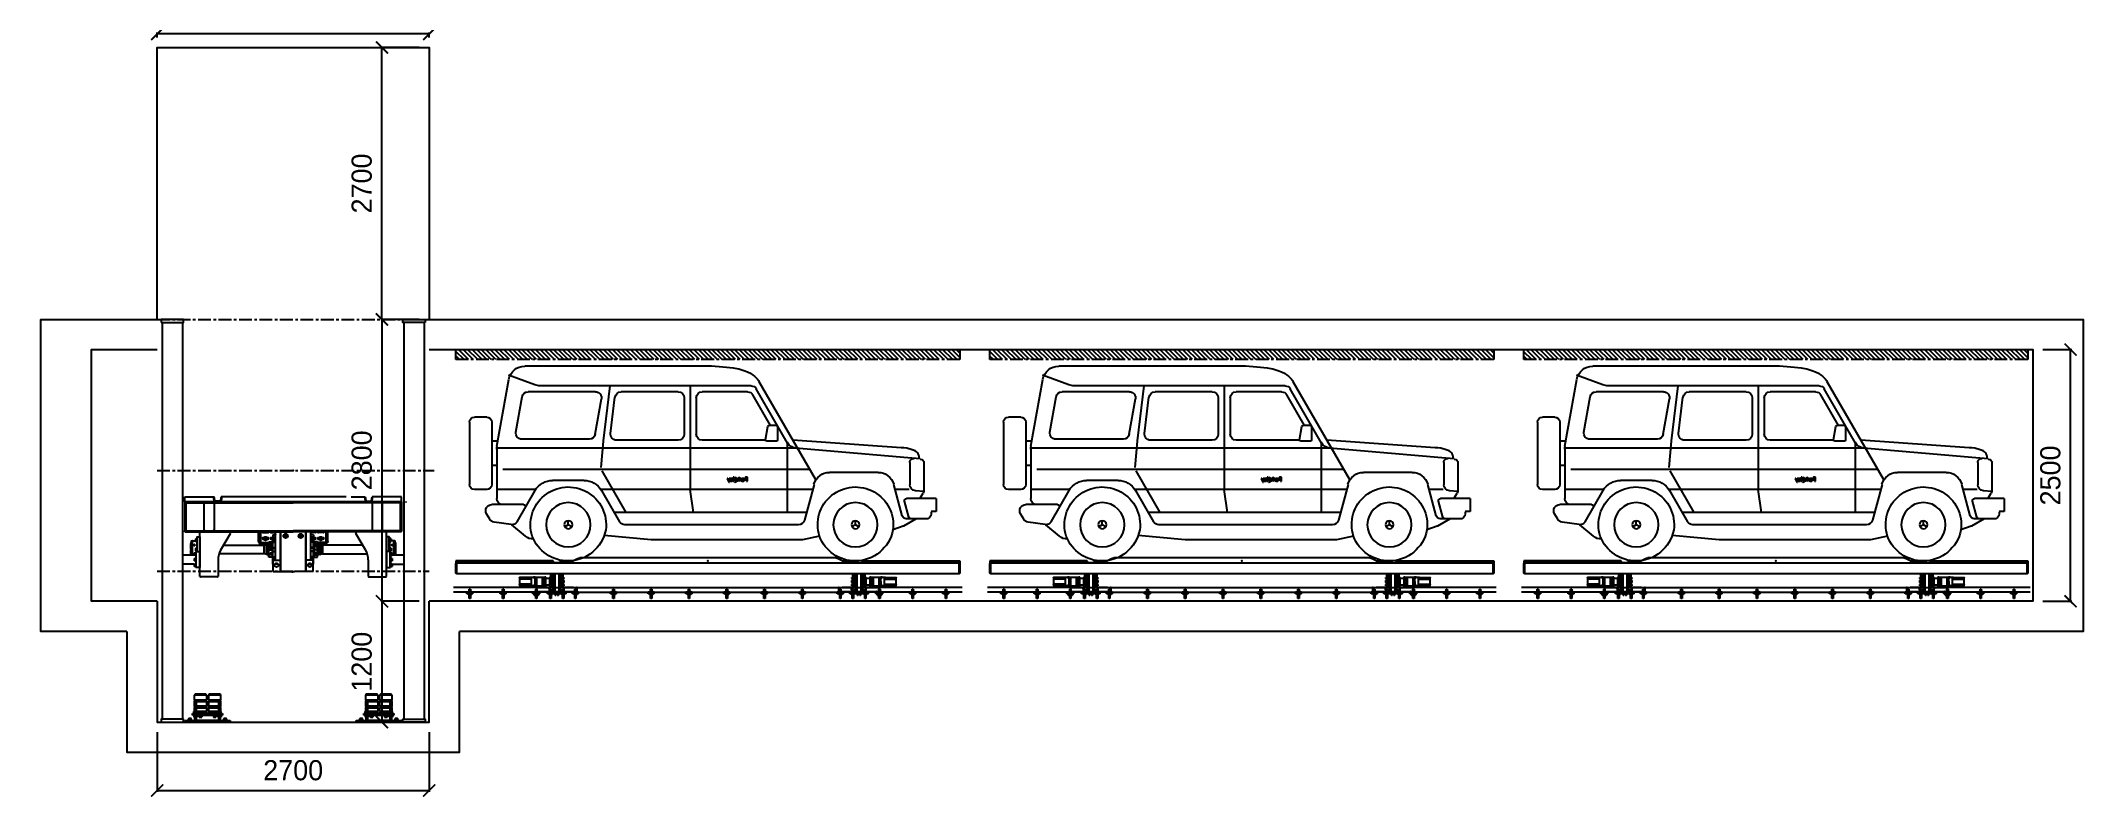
# Model space of a CAD drawing. Header units: metres. Extents: x 22161 to 254982, y -319656 to -11038.
# Drawn here: x 78393 to 80420, y -25900 to -25149 of the extents above; entities that cross this region are included whole.
import ezdxf

# ---------------------------------------------------------------- set-up
doc = ezdxf.new("R2010")
doc.units = ezdxf.units.M
doc.linetypes.add('CENTERX2', pattern=[20.32, 12.7, -2.54, 2.54, -2.54])
for name, color, linetype in [('j', 4, 'Continuous'), ('PMX25-CAR', 254, 'Continuous'), ('PMX25-HELPER', 8, 'CENTERX2'), ('PMX25-LOGO', 7, 'Continuous')]:
    doc.layers.add(name, color=color, linetype=linetype)
for name, color, linetype, true_color in [('PMX25-LIFTS', 7, 'Continuous', 0xf64b32), ('PMX25-RAIL', 7, 'Continuous', 0xffcc5a), ('PMX25-SDP', 7, 'Continuous', 0x00b7c8)]:
    doc.layers.add(name, color=color, linetype=linetype, true_color=true_color)
doc.styles.add('ITALIC', font='italic.shx')
doc.dimstyles.new('Copy of parkolay', dxfattribs={"dimtxt": 20, "dimasz": 12, "dimexe": 1.25, "dimexo": 10, "dimgap": 10, "dimtad": 1, "dimdec": 0, "dimlfac": 10, "dimtxsty": 'Standard', "dimblk": 'ARCHTICK', "dimcen": 12, "dimclrd": 252, "dimclre": 252, "dimclrt": 42, "dimadec": 0, "dimazin": 0, "dimtfac": 1, "dimtdec": 0, "dimtmove": 0, "dimatfit": 3, "dimfxl": 1, "dimarcsym": 1})
doc.dimstyles.new('dim-a-100', dxfattribs={"dimtxt": 40, "dimasz": 1, "dimexe": 10, "dimexo": 0, "dimgap": 6, "dimtad": 0, "dimdec": 0, "dimrnd": 5, "dimzin": 0, "dimdsep": 46, "dimtxsty": 'ITALIC', "dimblk1": 'R', "dimblk2": 'R', "dimsah": 1, "dimcen": 0.01, "dimse1": 1, "dimse2": 1, "dimclrd": 1, "dimclrt": 3, "dimadec": 0, "dimazin": 0, "dimtfac": 1, "dimtdec": 0, "dimtix": 1, "dimtmove": 2, "dimatfit": 3, "dimldrblk": 'R', "dimfxl": 1, "dimtolj": 1, "dimtzin": 0, "dimarcsym": 0})

msp = doc.modelspace()

# ---------------------------------------------------------------- blocks, each defined once
blk = doc.blocks.new('*U14249')
at = {"layer": 'PMX25-HELPER'}
for p, q in [((-135, 150), (135, 150)), ((-135, 0), (140, 0)), ((-135, -100), (135, -100)), ((-135, -250), (135, -250))]:
    blk.add_line(p, q, dxfattribs=at)
blk.add_point((0, 0), dxfattribs=at)
at = {"layer": 'PMX25-LIFTS'}
for p, q in [((-107.5, -31.1), (-107.5, -60.1)), ((-107.5, -32.1), (-106.5, -32.1)), ((-106.5, -32.1), (-106.5, -31.1)), ((-106.5, -31.1), (-106.5, -32.1)), ((-106.5, -60.1), (-106.5, -32.1)), ((-106.5, -32.1), (-106.5, -60.1)), ((-106.5, -32.1), (-88.5, -32.1)), ((-88.5, -59.1), (-88.5, -32.1)), ((-88.5, -32.1), (0, -32.1)), ((-78.5, -32.1), (-78.5, -59.1)), ((88.5, -32.1), (0, -32.1)), ((78.5, -32.1), (78.5, -59.1)), ((88.5, -59.1), (88.5, -32.1)), ((106.5, -32.1), (88.5, -32.1)), ((106.5, -32.1), (106.5, -31.1)), ((106.5, -31.1), (106.5, -32.1)), ((106.5, -60.1), (106.5, -32.1)), ((107.5, -32.1), (106.5, -32.1)), ((106.5, -32.1), (106.5, -60.1)), ((107.5, -31.1), (107.5, -60.1)), ((-106.5, -60.1), (-107.5, -60.1)), ((-107.5, -61.1), (-107.5, -60.1)), ((-106.5, -61.1), (-106.5, -60.1)), ((-106.5, -60.1), (-106.5, -61.1)), ((-106.5, -60.1), (-87.5, -60.1)), ((-87.5, -60.1), (-79.5, -60.1)), ((-79.5, -60.1), (0, -60.1)), ((79.5, -60.1), (0, -60.1)), ((87.5, -60.1), (79.5, -60.1)), ((106.5, -60.1), (87.5, -60.1)), ((106.5, -60.1), (107.5, -60.1)), ((106.5, -61.1), (106.5, -60.1)), ((106.5, -60.1), (106.5, -61.1)), ((107.5, -61.1), (107.5, -60.1)), ((-107.5, -61.1), (-106.5, -61.1)), ((-106.5, -61.1), (-92, -61.1)), ((-101.6, -71.7), (-101.6, -72.6)), ((-101.6, -72.4), (-101.6, -73.3)), ((-101.6, -73.3), (-101.6, -84.1)), ((-101.6, -78.2), (-101.6, -79)), ((-101.5, -73.2), (-101.5, -72.6)), ((-101.5, -78.1), (-101.5, -73.2)), ((-101.5, -84.1), (-101.5, -79.1)), ((-101.1, -73), (-101.1, -73.2)), ((-101.1, -73.2), (-101.1, -77.7)), ((-101.1, -79.5), (-101.1, -84.1)), ((-101, -70), (-101, -71.2)), ((-101, -71.2), (-101, -84.1)), ((-101, -71.3), (-101, -71.3)), ((-101, -71.3), (-101, -73)), ((-101, -73), (-101, -73)), ((-101, -77.7), (-101, -77.7)), ((-101, -77.7), (-101, -79.5)), ((-101, -79.5), (-101, -79.5)), ((-100.9, -69.9), (-100.1, -69.9)), ((-100.9, -71.1), (-100.9, -69.9)), ((-100.9, -84.1), (-100.9, -71.1)), ((-100.1, -69.9), (-100.1, -84.1)), ((-100, -84.1), (-100, -70)), ((-99.8, -69.9), (-97.1, -69.9)), ((-99.8, -71.1), (-99.8, -69.9)), ((-99.8, -84.1), (-99.8, -71.1)), ((-98.5, -73.9), (-98.4, -73.8)), ((-98.5, -74.4), (-98.5, -73.9)), ((-98.5, -73.9), (-98.5, -74)), ((-98.5, -74), (-98.5, -74.5)), ((-98, -74.6), (-98.5, -74.4)), ((-98.5, -74.4), (-98.5, -74.5)), ((-98.5, -74.5), (-98, -74.7)), ((-97.6, -74.3), (-98, -74.6)), ((-98, -74.7), (-97.6, -74.5)), ((-98, -74.7), (-98, -74.6)), ((-97.7, -73.8), (-97.6, -73.9)), ((-97.6, -73.9), (-97.6, -74.3)), ((-97.6, -74.3), (-97.6, -74.5)), ((-97.1, -68.1), (-95.5, -68.1)), ((-97.1, -68.1), (-97.1, -70.5)), ((-95.5, -70.5), (-97.1, -70.5)), ((-97.1, -77.4), (-95.5, -77.4)), ((-97.1, -77.4), (-97.1, -79.8)), ((-95.5, -79.8), (-97.1, -79.8)), ((-96.5, -80.8), (-96.3, -80.6)), ((-96.5, -80.8), (-96.5, -96.4)), ((-96.3, -80.6), (-92.7, -80.6)), ((-96.3, -96.6), (-96.3, -80.6)), ((-95.7, -70.5), (-95.7, -71.1)), ((-95.7, -71.1), (-95.7, -77.4)), ((-95.7, -79.8), (-95.7, -80.6)), ((-95.5, -66.3), (-95.5, -67.9)), ((-95.5, -67.9), (-95.5, -80.6)), ((-95.3, -66.1), (-92.7, -66.1)), ((-95.3, -67.8), (-95.3, -66.1)), ((-95.3, -80.6), (-95.3, -67.8)), ((-92.7, -66.1), (-92.7, -80.6)), ((-92.7, -80.6), (-92.5, -80.8)), ((-92.7, -80.6), (-92.7, -96.6)), ((-92.5, -105.3), (-92.5, -61.6)), ((-92, -61.1), (-62, -61.1)), ((-71.8, -79), (-62.3, -62.6)), ((-69.1, -74.3), (-29.1, -74.3)), ((-62, -61.1), (0, -61.1)), ((-62, -61.1), (-61.9, -61.1)), ((-62, -61.1), (-62, -61.3)), ((-34.3, -70.6), (-34.3, -61.1)), ((-33.4, -70.6), (-34.3, -70.6)), ((-34.3, -70.6), (-34.3, -71.6)), ((-34.3, -71.6), (-33.4, -71.6)), ((-33.4, -70.6), (-33.4, -61.1)), ((-33.4, -71.6), (-33.4, -70.6)), ((-32.4, -71.6), (-33.4, -71.6)), ((-29.5, -72.4), (-33, -72.4)), ((-33, -72.9), (-33, -72.4)), ((-29.5, -72.9), (-33, -72.9)), ((-33, -74), (-33, -72.9)), ((-29.5, -74), (-33, -74)), ((-33, -74.3), (-33, -74)), ((-32.4, -61.1), (-32.4, -71.6)), ((-32.4, -71.6), (-24.1, -71.6)), ((-30, -61.8), (-25, -61.8)), ((-29.2, -66.9), (-30, -66.9)), ((-30, -68.3), (-29.2, -68.3)), ((-29.5, -72.4), (-29.5, -72.7)), ((-29.5, -72.5), (-24.1, -72.5)), ((-29.5, -72.7), (-29.5, -72.9)), ((-29.5, -72.9), (-29.5, -73.5)), ((-29.5, -73.5), (-29.5, -74)), ((-29.5, -74), (-29.5, -74.3)), ((-29.5, -74.3), (-29.5, -74.3)), ((-29.1, -74.3), (-29.1, -78.6)), ((-29.1, -78.6), (-29.1, -82.9)), ((-28.5, -67.7), (-28, -66.8)), ((-28, -68.5), (-28.5, -67.7)), ((-28.2, -61.8), (-28.2, -61.1)), ((-27, -66.8), (-28, -66.8)), ((-27, -68.5), (-28, -68.5)), ((-28, -74.2), (-26.3, -73.7)), ((-28, -78.6), (-28, -74.2)), ((-28, -83), (-28, -78.6)), ((-27.6, -71.6), (-27.6, -72.5)), ((-27.1, -71.6), (-27.1, -72.5)), ((-27, -66.8), (-26.5, -67.7)), ((-26.5, -67.7), (-27, -68.5)), ((-26.8, -61.1), (-26.8, -61.8)), ((-26.3, -73.7), (-26.3, -83.5)), ((-25, -66.9), (-25.8, -66.9)), ((-25.8, -68.3), (-25, -68.3)), ((-25, -72.5), (-25.4, -71.6)), ((-25.2, -73.6), (-24.1, -73.6)), ((-25.2, -83.6), (-25.2, -73.6)), ((-24.1, -71.3), (-24, -71.1)), ((-24.1, -78.4), (-24.1, -71.3)), ((-24, -78.4), (-24.1, -78.4)), ((-24.1, -78.9), (-24, -78.9)), ((-24.1, -86), (-24.1, -78.9)), ((-24, -71.1), (-20.7, -71.1)), ((-24, -71.1), (-24, -78.4)), ((-20.7, -78.4), (-24, -78.4)), ((-24, -86.1), (-24, -78.9)), ((-24, -78.9), (-20.7, -78.9)), ((-23.5, -74.8), (-23.5, -74.6)), ((-23.5, -74.6), (-21.1, -74.6)), ((-23.3, -74.4), (-21.3, -74.4)), ((-23.1, -76), (-22.9, -76)), ((-23.1, -78.9), (-23.1, -78.4)), ((-22.9, -76), (-21.7, -76)), ((-22, -61.8), (-17.5, -61.8)), ((-21.2, -66.9), (-22, -66.9)), ((-22, -68.3), (-21.2, -68.3)), ((-21.7, -76), (-21.5, -76)), ((-21.5, -78.4), (-21.5, -78.9)), ((-21.1, -74.6), (-21.1, -74.8)), ((-20.7, -71.1), (-20.5, -71.3)), ((-20.7, -78.4), (-20.7, -71.1)), ((-20.5, -78.4), (-20.7, -78.4)), ((-20.7, -78.9), (-20.5, -78.9)), ((-20.7, -78.9), (-20.7, -86.1)), ((-20.5, -67.7), (-20.2, -67.1)), ((-20.2, -68.2), (-20.5, -67.7)), ((-20.5, -78.4), (-20.5, -71.3)), ((-20.5, -71.6), (-20.2, -71.6)), ((-20.5, -78.9), (-20.5, -78.4)), ((-20.5, -78.9), (-20.5, -86)), ((-20.2, -64.1), (-17.5, -64.1)), ((-20.2, -64.1), (-20.2, -66.3)), ((-20.2, -66.3), (-17.5, -66.3)), ((-20.2, -66.3), (-20.2, -67.3)), ((-20.2, -67.3), (-17.5, -67.3)), ((-20.2, -69.4), (-20.2, -67.3)), ((-20.2, -69.4), (-17.5, -69.4)), ((-20.2, -71.4), (-20.2, -69.4)), ((-20.2, -71.4), (-17.5, -71.4)), ((-20.2, -76.5), (-20.2, -71.4)), ((-20.2, -76.5), (-17.5, -76.5)), ((-20.2, -77.1), (-20.2, -76.5)), ((-20.2, -77.1), (-17.5, -77.1)), ((-20.2, -80.2), (-20.2, -77.1)), ((-20.2, -80.2), (-17.5, -80.2)), ((-20.2, -80.7), (-20.2, -80.2)), ((-20.2, -80.7), (-17.5, -80.7)), ((-20.2, -85.8), (-20.2, -80.7)), ((-20.1, -61.8), (-20.1, -61.1)), ((-18.9, -61.1), (-18.9, -61.8)), ((-17.5, -63.8), (-17.7, -64.1)), ((-17.5, -89.1), (-17.5, -61.1)), ((-12.5, -89.1), (-12.5, -61.1)), ((-12.5, -61.1), (-12.5, -100.5)), ((-7.5, -64), (-8.4, -64.6)), ((-8.4, -64.6), (-8.4, -65.6)), ((-8.4, -65.6), (-7.5, -66.2)), ((-6.6, -64.6), (-7.5, -64)), ((-7.5, -66.2), (-6.6, -65.6)), ((-6.6, -65.6), (-6.6, -64.6)), ((62, -61.1), (0, -61.1)), ((6.6, -64.6), (7.5, -64)), ((6.6, -65.6), (6.6, -64.6)), ((7.5, -66.2), (6.6, -65.6)), ((7.5, -64), (8.4, -64.6)), ((8.4, -65.6), (7.5, -66.2)), ((8.4, -64.6), (8.4, -65.6)), ((12.5, -89.1), (12.5, -61.1)), ((12.5, -61.1), (12.5, -100.5)), ((17.5, -89.1), (17.5, -61.1)), ((22, -61.8), (17.5, -61.8)), ((17.5, -63.8), (17.7, -64.1)), ((20.2, -64.1), (17.5, -64.1)), ((20.2, -66.3), (17.5, -66.3)), ((20.2, -67.3), (17.5, -67.3)), ((20.2, -69.4), (17.5, -69.4)), ((20.2, -71.4), (17.5, -71.4)), ((20.2, -76.5), (17.5, -76.5)), ((20.2, -77.1), (17.5, -77.1)), ((20.2, -80.2), (17.5, -80.2)), ((20.2, -80.7), (17.5, -80.7)), ((18.9, -61.1), (18.9, -61.8)), ((20.1, -61.8), (20.1, -61.1)), ((20.2, -64.1), (20.2, -66.3)), ((20.2, -66.3), (20.2, -67.3)), ((20.5, -67.7), (20.2, -67.1)), ((20.2, -69.4), (20.2, -67.3)), ((20.2, -68.2), (20.5, -67.7)), ((20.2, -71.4), (20.2, -69.4)), ((20.2, -76.5), (20.2, -71.4)), ((20.5, -71.6), (20.2, -71.6)), ((20.2, -77.1), (20.2, -76.5)), ((20.2, -80.2), (20.2, -77.1)), ((20.2, -80.7), (20.2, -80.2)), ((20.2, -85.8), (20.2, -80.7)), ((20.7, -71.1), (20.5, -71.3)), ((20.5, -78.4), (20.5, -71.3)), ((20.5, -78.9), (20.5, -78.4)), ((20.5, -78.4), (20.7, -78.4)), ((20.5, -78.9), (20.5, -86)), ((20.7, -78.9), (20.5, -78.9)), ((24, -71.1), (20.7, -71.1)), ((20.7, -78.4), (20.7, -71.1)), ((20.7, -78.4), (24, -78.4)), ((20.7, -78.9), (20.7, -86.1)), ((24, -78.9), (20.7, -78.9)), ((21.1, -74.6), (21.1, -74.8)), ((23.5, -74.6), (21.1, -74.6)), ((21.2, -66.9), (22, -66.9)), ((22, -68.3), (21.2, -68.3)), ((23.3, -74.4), (21.3, -74.4)), ((21.7, -76), (21.5, -76)), ((21.5, -78.4), (21.5, -78.9)), ((22.9, -76), (21.7, -76)), ((23.1, -76), (22.9, -76)), ((23.1, -78.9), (23.1, -78.4)), ((23.5, -74.8), (23.5, -74.6)), ((24.1, -71.3), (24, -71.1)), ((24, -71.1), (24, -78.4)), ((24, -78.4), (24.1, -78.4)), ((24, -86.1), (24, -78.9)), ((24.1, -78.9), (24, -78.9)), ((24.1, -78.4), (24.1, -71.3)), ((32.4, -71.6), (24.1, -71.6)), ((29.5, -72.5), (24.1, -72.5)), ((25.2, -73.6), (24.1, -73.6)), ((24.1, -86), (24.1, -78.9)), ((30, -61.8), (25, -61.8)), ((25, -66.9), (25.8, -66.9)), ((25.8, -68.3), (25, -68.3)), ((25, -72.5), (25.4, -71.6)), ((25.2, -83.6), (25.2, -73.6)), ((28, -74.2), (26.3, -73.7)), ((26.3, -73.7), (26.3, -83.5)), ((27, -66.8), (26.5, -67.7)), ((26.5, -67.7), (27, -68.5)), ((26.8, -61.1), (26.8, -61.8)), ((27, -66.8), (28, -66.8)), ((27, -68.5), (28, -68.5)), ((27.1, -71.6), (27.1, -72.5)), ((27.6, -71.6), (27.6, -72.5)), ((28.5, -67.7), (28, -66.8)), ((28, -68.5), (28.5, -67.7)), ((28, -78.6), (28, -74.2)), ((28, -83), (28, -78.6)), ((28.2, -61.8), (28.2, -61.1)), ((69.1, -74.3), (29.1, -74.3)), ((29.1, -74.3), (29.1, -78.6)), ((29.1, -78.6), (29.1, -82.9)), ((29.2, -66.9), (30, -66.9)), ((30, -68.3), (29.2, -68.3)), ((29.5, -72.4), (33, -72.4)), ((29.5, -72.4), (29.5, -72.7)), ((29.5, -72.7), (29.5, -72.9)), ((29.5, -72.9), (33, -72.9)), ((29.5, -72.9), (29.5, -73.5)), ((29.5, -73.5), (29.5, -74)), ((29.5, -74), (33, -74)), ((29.5, -74), (29.5, -74.3)), ((29.5, -74.3), (29.5, -74.3)), ((32.4, -61.1), (32.4, -71.6)), ((32.4, -71.6), (33.4, -71.6)), ((33, -72.9), (33, -72.4)), ((33, -74), (33, -72.9)), ((33, -74.3), (33, -74)), ((33.4, -70.6), (33.4, -61.1)), ((33.4, -70.6), (34.3, -70.6)), ((33.4, -71.6), (33.4, -70.6)), ((34.3, -71.6), (33.4, -71.6)), ((34.3, -70.6), (34.3, -61.1)), ((34.3, -70.6), (34.3, -71.6)), ((62, -61.1), (61.9, -61.1)), ((92, -61.1), (62, -61.1)), ((62, -61.1), (62, -61.3)), ((71.8, -79), (62.3, -62.6)), ((106.5, -61.1), (92, -61.1)), ((92.5, -105.3), (92.5, -61.6)), ((92.7, -80.6), (92.5, -80.8)), ((95.3, -66.1), (92.7, -66.1)), ((92.7, -66.1), (92.7, -80.6)), ((96.3, -80.6), (92.7, -80.6)), ((92.7, -80.6), (92.7, -96.6)), ((95.3, -67.8), (95.3, -66.1)), ((95.3, -80.6), (95.3, -67.8)), ((95.5, -66.3), (95.5, -67.9)), ((95.5, -67.9), (95.5, -80.6)), ((97.1, -68.1), (95.5, -68.1)), ((95.5, -70.5), (97.1, -70.5)), ((97.1, -77.4), (95.5, -77.4)), ((95.5, -79.8), (97.1, -79.8)), ((95.7, -70.5), (95.7, -71.1)), ((95.7, -71.1), (95.7, -77.4)), ((95.7, -79.8), (95.7, -80.6)), ((96.5, -80.8), (96.3, -80.6)), ((96.3, -96.6), (96.3, -80.6)), ((96.5, -80.8), (96.5, -96.4)), ((97.1, -68.1), (97.1, -70.5)), ((99.8, -69.9), (97.1, -69.9)), ((97.1, -77.4), (97.1, -79.8)), ((97.7, -73.8), (97.6, -73.9)), ((97.6, -73.9), (97.6, -74.3)), ((97.6, -74.3), (98, -74.6)), ((97.6, -74.3), (97.6, -74.5)), ((98, -74.7), (97.6, -74.5)), ((98, -74.6), (98.5, -74.4)), ((98.5, -74.5), (98, -74.7)), ((98, -74.7), (98, -74.6)), ((98.5, -73.9), (98.4, -73.8)), ((98.5, -74.4), (98.5, -73.9)), ((98.5, -73.9), (98.5, -74)), ((98.5, -74), (98.5, -74.5)), ((98.5, -74.4), (98.5, -74.5)), ((99.8, -71.1), (99.8, -69.9)), ((99.8, -84.1), (99.8, -71.1)), ((100, -84.1), (100, -70)), ((100.9, -69.9), (100.1, -69.9)), ((100.1, -69.9), (100.1, -84.1)), ((100.9, -71.1), (100.9, -69.9)), ((100.9, -84.1), (100.9, -71.1)), ((101, -70), (101, -71.2)), ((101, -71.2), (101, -84.1)), ((101, -71.3), (101, -71.3)), ((101, -71.3), (101, -73)), ((101, -73), (101, -73)), ((101, -77.7), (101, -77.7)), ((101, -77.7), (101, -79.5)), ((101, -79.5), (101, -79.5)), ((101.1, -73), (101.1, -73.2)), ((101.1, -73.2), (101.1, -77.7)), ((101.1, -79.5), (101.1, -84.1)), ((101.5, -73.2), (101.5, -72.6)), ((101.5, -78.1), (101.5, -73.2)), ((101.5, -84.1), (101.5, -79.1)), ((101.6, -71.7), (101.6, -72.6)), ((101.6, -72.4), (101.6, -73.3)), ((101.6, -73.3), (101.6, -84.1)), ((101.6, -78.2), (101.6, -79)), ((107.5, -61.1), (106.5, -61.1)), ((-110, -84), (-98.1, -84)), ((-98.1, -93), (-110, -93)), ((-98.1, -81.8), (-96.5, -81.8)), ((-98.1, -81.8), (-98.1, -84.2)), ((-96.5, -84.2), (-98.1, -84.2)), ((-98.1, -87.4), (-96.5, -87.4)), ((-98.1, -87.4), (-98.1, -89.8)), ((-96.5, -89.8), (-98.1, -89.8)), ((-98.1, -93), (-96.5, -93)), ((-98.1, -93), (-98.1, -95.4)), ((-96.5, -95.4), (-98.1, -95.4)), ((-96.7, -84.2), (-96.7, -87.4)), ((-96.7, -89.8), (-96.7, -93)), ((-96.3, -96.6), (-96.5, -96.4)), ((-92.7, -96.6), (-96.3, -96.6)), ((-92.5, -96.4), (-92.7, -96.6)), ((-74.5, -89), (-74.5, -105.3)), ((-29.1, -82.9), (-73.5, -82.9)), ((-26.3, -83.5), (-28, -83)), ((-24.1, -83.6), (-25.2, -83.6)), ((-24, -86.1), (-24.1, -86)), ((-20.7, -86.1), (-24, -86.1)), ((-20.5, -86), (-20.7, -86.1)), ((-20.2, -85.6), (-20.5, -85.6)), ((-20.2, -85.8), (-17.5, -85.8)), ((-20.2, -87.8), (-20.2, -85.8)), ((-20.2, -87.8), (-17.5, -87.8)), ((-20.2, -89.9), (-20.2, -87.8)), ((-20.2, -89.9), (-20, -89.9)), ((-20.2, -90.9), (-20.2, -89.9)), ((-20.2, -90.9), (-20, -90.9)), ((-20.2, -93.1), (-20.2, -90.9)), ((-20, -93.1), (-20.2, -93.1)), ((-20, -100.5), (-20, -89.1)), ((-20, -89.1), (-12.5, -89.1)), ((-20, -100.5), (-12.5, -100.5)), ((-14.8, -93.1), (-18.2, -93.1)), ((-12.5, -100.5), (-12.5, -89.1)), ((-12.5, -100.5), (-1.2, -100.5)), ((-12.5, -100.5), (-12.5, -100.5)), ((-1.2, -100.8), (-1.2, -100.5)), ((-1.2, -100.8), (0, -100.8)), ((1.2, -100.8), (0, -100.8)), ((1.2, -100.8), (1.2, -100.5)), ((12.5, -100.5), (1.2, -100.5)), ((12.5, -100.5), (12.5, -89.1)), ((20, -89.1), (12.5, -89.1)), ((20, -100.5), (12.5, -100.5)), ((12.5, -100.5), (12.5, -100.5)), ((14.8, -93.1), (18.2, -93.1)), ((20.2, -85.8), (17.5, -85.8)), ((20.2, -87.8), (17.5, -87.8)), ((20, -100.5), (20, -89.1)), ((20.2, -89.9), (20, -89.9)), ((20.2, -90.9), (20, -90.9)), ((20, -93.1), (20.2, -93.1)), ((20.2, -85.6), (20.5, -85.6)), ((20.2, -87.8), (20.2, -85.8)), ((20.2, -89.9), (20.2, -87.8)), ((20.2, -90.9), (20.2, -89.9)), ((20.2, -93.1), (20.2, -90.9)), ((20.5, -86), (20.7, -86.1)), ((20.7, -86.1), (24, -86.1)), ((24, -86.1), (24.1, -86)), ((24.1, -83.6), (25.2, -83.6)), ((26.3, -83.5), (28, -83)), ((29.1, -82.9), (73.5, -82.9)), ((74.5, -89), (74.5, -105.3)), ((92.5, -96.4), (92.7, -96.6)), ((92.7, -96.6), (96.3, -96.6)), ((96.3, -96.6), (96.5, -96.4)), ((98.1, -81.8), (96.5, -81.8)), ((96.5, -84.2), (98.1, -84.2)), ((98.1, -87.4), (96.5, -87.4)), ((96.5, -89.8), (98.1, -89.8)), ((98.1, -93), (96.5, -93)), ((96.5, -95.4), (98.1, -95.4)), ((96.7, -84.2), (96.7, -87.4)), ((96.7, -89.8), (96.7, -93)), ((98.1, -81.8), (98.1, -84.2)), ((110, -84.1), (98.1, -84.1)), ((98.1, -87.4), (98.1, -89.8)), ((98.1, -93), (98.1, -95.4)), ((98.1, -93.1), (110, -93.1)), ((-75, -105.8), (-92, -105.8)), ((75, -105.8), (92, -105.8)), ((-97.4, -222.3), (-98.2, -223.2)), ((-86.6, -222.3), (-97.4, -222.3)), ((-85.8, -223.2), (-86.6, -222.3)), ((-83.3, -222.3), (-84.2, -223.2)), ((-72.6, -222.3), (-83.3, -222.3)), ((-71.8, -223.2), (-72.6, -222.3)), ((72.6, -222.3), (71.8, -223.2)), ((83.4, -222.3), (72.6, -222.3)), ((84.2, -223.2), (83.4, -222.3)), ((86.7, -222.3), (85.8, -223.2)), ((97.4, -222.3), (86.7, -222.3)), ((98.2, -223.2), (97.4, -222.3)), ((-100, -243), (-100, -241.5)), ((-100, -241.5), (-97, -241.5)), ((-97, -243), (-100, -243)), ((-98.8, -241.2), (-98.8, -241.5)), ((-98.8, -241.2), (-95.3, -241.2)), ((-98.8, -243), (-98.8, -243.3)), ((-98.5, -241.2), (-98.5, -239.4)), ((-98.5, -239.4), (-97, -239.4)), ((-98.2, -223.2), (-98.2, -227.9)), ((-85.8, -223.2), (-98.2, -223.2)), ((-98.2, -227.9), (-96.7, -227.9)), ((-98.2, -228.1), (-98, -228.2)), ((-98, -228.1), (-98.2, -228.1)), ((-98, -229.4), (-98.2, -229.5)), ((-98.2, -229.5), (-98, -229.5)), ((-98.2, -229.7), (-98.2, -234.2)), ((-98, -229.7), (-98.2, -229.7)), ((-98.2, -234.2), (-98, -234.2)), ((-98.2, -234.3), (-98, -234.5)), ((-98, -234.3), (-98.2, -234.3)), ((-98, -235.6), (-98.2, -235.8)), ((-98.2, -235.8), (-98, -235.8)), ((-98.2, -235.9), (-98.2, -239.4)), ((-98, -235.9), (-98.2, -235.9)), ((-98, -228), (-98, -239.4)), ((-98, -228), (-96, -228)), ((-97, -241.2), (-97, -239.4)), ((-97, -239.4), (-95.5, -239.4)), ((-97, -241.5), (-97, -243)), ((-97, -241.5), (-73, -241.5)), ((-97, -243), (-73, -243)), ((-96.7, -227.9), (-85.8, -227.9)), ((-96, -239.4), (-96, -228)), ((-85.8, -228.1), (-96, -228.1)), ((-96, -228.7), (-86.4, -228.7)), ((-86.4, -228.9), (-96, -228.9)), ((-96, -229.5), (-85.8, -229.5)), ((-85.8, -229.7), (-96, -229.7)), ((-96, -234.2), (-85.8, -234.2)), ((-85.8, -234.3), (-96, -234.3)), ((-96, -234.9), (-86.4, -234.9)), ((-86.4, -235.2), (-96, -235.2)), ((-96, -235.8), (-85.8, -235.8)), ((-85.8, -235.9), (-96, -235.9)), ((-95.5, -241.2), (-95.5, -239.4)), ((-85.8, -239.6), (-95.5, -239.6)), ((-85.8, -240.5), (-95.5, -240.5)), ((-86.7, -240.5), (-95.5, -240.5)), ((-95.3, -241.2), (-95.1, -241.2)), ((-95.1, -241.5), (-95.1, -241.2)), ((-95.1, -243.3), (-95.1, -243)), ((-93.8, -243), (-93.8, -243.3)), ((-90.1, -243.3), (-90.1, -243)), ((-86.7, -240.5), (-85.8, -239.6)), ((-85.8, -240.5), (-86.7, -240.5)), ((-86.4, -228.7), (-85.8, -228.1)), ((-85.8, -229.5), (-86.4, -228.9)), ((-86.4, -234.9), (-85.8, -234.3)), ((-85.8, -235.8), (-86.4, -235.2)), ((-85.8, -227.9), (-85.8, -223.2)), ((-85.8, -234.2), (-85.8, -229.7)), ((-85.8, -239.6), (-85.8, -235.9)), ((-85.8, -241.5), (-85.8, -240.5)), ((-84.2, -223.2), (-84.2, -227.9)), ((-71.8, -223.2), (-84.2, -223.2)), ((-84.2, -227.9), (-71.8, -227.9)), ((-84.2, -228.1), (-83.6, -228.7)), ((-74, -228.1), (-84.2, -228.1)), ((-83.6, -228.9), (-84.2, -229.5)), ((-84.2, -229.5), (-74, -229.5)), ((-84.2, -229.7), (-84.2, -234.2)), ((-74, -229.7), (-84.2, -229.7)), ((-84.2, -234.2), (-74, -234.2)), ((-84.2, -234.3), (-83.6, -234.9)), ((-74, -234.3), (-84.2, -234.3)), ((-83.6, -235.2), (-84.2, -235.8)), ((-84.2, -235.8), (-74, -235.8)), ((-84.2, -235.9), (-84.2, -239.6)), ((-74, -235.9), (-84.2, -235.9)), ((-84.2, -239.6), (-83.3, -240.5)), ((-74.5, -239.6), (-84.2, -239.6)), ((-84.2, -240.5), (-84.2, -241.5)), ((-83.3, -240.5), (-84.2, -240.5)), ((-74.5, -240.5), (-84.2, -240.5)), ((-83.6, -228.7), (-74, -228.7)), ((-74, -228.9), (-83.6, -228.9)), ((-83.6, -234.9), (-74, -234.9)), ((-74, -235.2), (-83.6, -235.2)), ((-74.5, -240.5), (-83.3, -240.5)), ((-79.9, -243), (-79.9, -243.3)), ((-76.1, -243.3), (-76.1, -243)), ((-74.9, -241.2), (-74.9, -241.5)), ((-74.9, -241.2), (-71.3, -241.2)), ((-74.9, -243), (-74.9, -243.3)), ((-74.5, -241.2), (-74.5, -239.4)), ((-74.5, -239.4), (-73, -239.4)), ((-74, -228), (-74, -239.4)), ((-74, -228), (-72, -228)), ((-73, -241.2), (-73, -239.4)), ((-73, -239.4), (-71.5, -239.4)), ((-73, -243), (-73, -241.5)), ((-73, -241.5), (-70, -241.5)), ((-70, -243), (-73, -243)), ((-72, -239.4), (-72, -228)), ((-72, -228.2), (-71.8, -228.1)), ((-71.8, -228.1), (-72, -228.1)), ((-71.8, -229.5), (-72, -229.4)), ((-72, -229.5), (-71.8, -229.5)), ((-71.8, -229.7), (-72, -229.7)), ((-72, -234.2), (-71.8, -234.2)), ((-72, -234.5), (-71.8, -234.3)), ((-71.8, -234.3), (-72, -234.3)), ((-71.8, -235.8), (-72, -235.6)), ((-72, -235.8), (-71.8, -235.8)), ((-71.8, -235.9), (-72, -235.9)), ((-71.8, -227.9), (-71.8, -223.2)), ((-71.8, -228.1), (-71.8, -228.1)), ((-71.8, -234.2), (-71.8, -229.7)), ((-71.8, -234.3), (-71.8, -234.3)), ((-71.8, -239.4), (-71.8, -235.9)), ((-71.5, -241.2), (-71.5, -239.4)), ((-71.3, -241.2), (-71.1, -241.2)), ((-71.1, -241.5), (-71.1, -241.2)), ((-71.1, -243.3), (-71.1, -243)), ((-70, -241.5), (-70, -243)), ((70, -243), (70, -241.5)), ((70, -241.5), (73, -241.5)), ((73, -243), (70, -243)), ((71.2, -241.2), (71.2, -241.5)), ((71.2, -241.2), (74.7, -241.2)), ((71.2, -243), (71.2, -243.3)), ((71.5, -241.2), (71.5, -239.4)), ((71.5, -239.4), (73, -239.4)), ((71.8, -223.2), (71.8, -227.9)), ((84.2, -223.2), (71.8, -223.2)), ((71.8, -227.9), (73.3, -227.9)), ((71.8, -228.1), (72, -228.2)), ((72, -228.1), (71.8, -228.1)), ((72, -229.4), (71.8, -229.5)), ((71.8, -229.5), (72, -229.5)), ((71.8, -229.7), (71.8, -234.2)), ((72, -229.7), (71.8, -229.7)), ((71.8, -234.2), (72, -234.2)), ((71.8, -234.3), (72, -234.5)), ((72, -234.3), (71.8, -234.3)), ((72, -235.6), (71.8, -235.8)), ((71.8, -235.8), (72, -235.8)), ((71.8, -235.9), (71.8, -239.4)), ((72, -235.9), (71.8, -235.9)), ((72, -228), (72, -239.4)), ((72, -228), (74, -228)), ((73, -241.2), (73, -239.4)), ((73, -239.4), (74.5, -239.4)), ((73, -241.5), (73, -243)), ((73, -241.5), (97, -241.5)), ((73, -243), (97, -243)), ((73.3, -227.9), (84.2, -227.9)), ((74, -239.4), (74, -228)), ((84.2, -228.1), (74, -228.1)), ((74, -228.7), (83.6, -228.7)), ((83.6, -228.9), (74, -228.9)), ((74, -229.5), (84.2, -229.5)), ((84.2, -229.7), (74, -229.7)), ((74, -234.2), (84.2, -234.2)), ((84.2, -234.3), (74, -234.3)), ((74, -234.9), (83.6, -234.9)), ((83.6, -235.2), (74, -235.2)), ((74, -235.8), (84.2, -235.8)), ((84.2, -235.9), (74, -235.9)), ((74.5, -241.2), (74.5, -239.4)), ((84.2, -239.6), (74.5, -239.6)), ((84.2, -240.5), (74.5, -240.5)), ((83.3, -240.5), (74.5, -240.5)), ((74.7, -241.2), (74.9, -241.2)), ((74.9, -241.5), (74.9, -241.2)), ((74.9, -243.3), (74.9, -243)), ((76.2, -243), (76.2, -243.3)), ((79.9, -243.3), (79.9, -243)), ((83.3, -240.5), (84.2, -239.6)), ((84.2, -240.5), (83.3, -240.5)), ((83.6, -228.7), (84.2, -228.1)), ((84.2, -229.5), (83.6, -228.9)), ((83.6, -234.9), (84.2, -234.3)), ((84.2, -235.8), (83.6, -235.2)), ((84.2, -227.9), (84.2, -223.2)), ((84.2, -234.2), (84.2, -229.7)), ((84.2, -239.6), (84.2, -235.9)), ((84.2, -241.5), (84.2, -240.5)), ((85.8, -223.2), (85.8, -227.9)), ((98.2, -223.2), (85.8, -223.2)), ((85.8, -227.9), (98.2, -227.9)), ((85.8, -228.1), (86.4, -228.7)), ((96, -228.1), (85.8, -228.1)), ((86.4, -228.9), (85.8, -229.5)), ((85.8, -229.5), (96, -229.5)), ((85.8, -229.7), (85.8, -234.2)), ((96, -229.7), (85.8, -229.7)), ((85.8, -234.2), (96, -234.2)), ((85.8, -234.3), (86.4, -234.9)), ((96, -234.3), (85.8, -234.3)), ((86.4, -235.2), (85.8, -235.8)), ((85.8, -235.8), (96, -235.8)), ((85.8, -235.9), (85.8, -239.6)), ((96, -235.9), (85.8, -235.9)), ((85.8, -239.6), (86.7, -240.5)), ((95.5, -239.6), (85.8, -239.6)), ((85.8, -240.5), (85.8, -241.5)), ((86.7, -240.5), (85.8, -240.5)), ((95.5, -240.5), (85.8, -240.5)), ((86.4, -228.7), (96, -228.7)), ((96, -228.9), (86.4, -228.9)), ((86.4, -234.9), (96, -234.9)), ((96, -235.2), (86.4, -235.2)), ((95.5, -240.5), (86.7, -240.5)), ((90.1, -243), (90.1, -243.3)), ((93.9, -243.3), (93.9, -243)), ((95.1, -241.2), (95.1, -241.5)), ((95.1, -241.2), (98.7, -241.2)), ((95.1, -243), (95.1, -243.3)), ((95.5, -241.2), (95.5, -239.4)), ((95.5, -239.4), (97, -239.4)), ((96, -228), (96, -239.4)), ((96, -228), (98, -228)), ((97, -241.2), (97, -239.4)), ((97, -239.4), (98.5, -239.4)), ((97, -243), (97, -241.5)), ((97, -241.5), (100, -241.5)), ((100, -243), (97, -243)), ((98, -239.4), (98, -228)), ((98, -228.2), (98.2, -228.1)), ((98.2, -228.1), (98, -228.1)), ((98.2, -229.5), (98, -229.4)), ((98, -229.5), (98.2, -229.5)), ((98.2, -229.7), (98, -229.7)), ((98, -234.2), (98.2, -234.2)), ((98, -234.5), (98.2, -234.3)), ((98.2, -234.3), (98, -234.3)), ((98.2, -235.8), (98, -235.6)), ((98, -235.8), (98.2, -235.8)), ((98.2, -235.9), (98, -235.9)), ((98.2, -227.9), (98.2, -223.2)), ((98.2, -228.1), (98.2, -228.1)), ((98.2, -234.2), (98.2, -229.7)), ((98.2, -234.3), (98.2, -234.3)), ((98.2, -239.4), (98.2, -235.9)), ((98.5, -241.2), (98.5, -239.4)), ((98.7, -241.2), (98.9, -241.2)), ((98.9, -241.5), (98.9, -241.2)), ((98.9, -243.3), (98.9, -243)), ((100, -241.5), (100, -243)), ((-107.5, -250), (-107.5, -248.5)), ((-107.5, -248.5), (-106, -248.5)), ((-106, -250), (-107.5, -250)), ((-106, -248.5), (-106, -250)), ((-106, -248.5), (-97.8, -248.5)), ((-106, -250), (-97.8, -250)), ((-105, -248.2), (-105, -248.5)), ((-105, -248.2), (-100.8, -248.2)), ((-104, -247.9), (-104, -248.2)), ((-104, -247.9), (-103.2, -247.9)), ((-103.7, -246.6), (-103.8, -246.7)), ((-103.8, -247.8), (-103.8, -246.7)), ((-103.8, -247.8), (-103.7, -247.9)), ((-101.3, -246.6), (-103.7, -246.6)), ((-103.3, -246.2), (-103.3, -246.6)), ((-103.3, -246.2), (-102.9, -246.2)), ((-103.2, -247.8), (-103.2, -246.7)), ((-103.2, -247.9), (-101, -247.9)), ((-102.9, -246.2), (-101.7, -246.2)), ((-101.8, -247.8), (-101.8, -246.7)), ((-101.7, -246.6), (-101.7, -246.2)), ((-101.2, -246.7), (-101.3, -246.6)), ((-101.3, -247.9), (-101.2, -247.8)), ((-101.2, -247.8), (-101.2, -246.7)), ((-101, -248.2), (-101, -247.9)), ((-100.8, -248.2), (-100, -248.2)), ((-100, -248.5), (-100, -248.2)), ((-95.1, -243.3), (-98.8, -243.3)), ((-98.7, -243.3), (-98.7, -245.1)), ((-98.1, -245.1), (-98.7, -245.1)), ((-98.1, -243.3), (-98.1, -245.1)), ((-96.3, -245.1), (-98.1, -245.1)), ((-98, -245.1), (-98, -248.5)), ((-97.8, -250), (-97.8, -248.5)), ((-97.8, -248.5), (-96.3, -248.5)), ((-96.3, -250), (-97.8, -250)), ((-96.3, -243.3), (-96.3, -245.1)), ((-95.3, -245.1), (-96.3, -245.1)), ((-96.3, -248.5), (-96.3, -250)), ((-92.5, -248.5), (-96.3, -248.5)), ((-92.5, -250), (-96.3, -250)), ((-96, -248.5), (-96, -245.1)), ((-95.3, -243.3), (-95.3, -245.1)), ((-90.1, -243.3), (-93.8, -243.3)), ((-93.2, -243.3), (-93.2, -244.7)), ((-93.2, -243.3), (-93.2, -244.7)), ((-93.2, -244.7), (-93.2, -245.2)), ((-92.5, -244.7), (-93.2, -244.7)), ((-93.2, -244.7), (-93.2, -244.7)), ((-93.2, -244.7), (-93.2, -244.7)), ((-93.2, -245.2), (-90.8, -245.2)), ((-92.8, -245.2), (-92.8, -245.6)), ((-91.2, -245.6), (-92.8, -245.6)), ((-91.9, -244.7), (-92.5, -244.7)), ((-92.5, -250), (-92.5, -248.5)), ((-77.5, -248.5), (-92.5, -248.5)), ((-77.5, -250), (-92.5, -250)), ((-91.9, -243.3), (-91.9, -244.7)), ((-91.3, -244.7), (-91.9, -244.7)), ((-90.8, -244.7), (-91.3, -244.7)), ((-91.2, -245.6), (-91.2, -245.2)), ((-90.8, -243.3), (-90.8, -244.7)), ((-90.8, -245.2), (-90.8, -244.7)), ((-76.1, -243.3), (-79.9, -243.3)), ((-79.2, -243.3), (-79.2, -244.7)), ((-79.2, -243.3), (-79.2, -244.7)), ((-79.2, -244.7), (-79.2, -245.2)), ((-79.2, -244.7), (-78.6, -244.7)), ((-79.2, -244.7), (-79.2, -244.7)), ((-79.2, -244.7), (-79.2, -244.7)), ((-79.2, -245.2), (-76.8, -245.2)), ((-78.8, -245.2), (-78.8, -245.6)), ((-78.7, -245.6), (-78.8, -245.6)), ((-77.2, -245.6), (-78.7, -245.6)), ((-78.6, -244.7), (-78, -244.7)), ((-78, -243.3), (-78, -244.7)), ((-77.4, -244.7), (-78, -244.7)), ((-77.5, -250), (-77.5, -248.5)), ((-73.7, -248.5), (-77.5, -248.5)), ((-77.5, -250), (-73.7, -250)), ((-76.8, -244.7), (-77.4, -244.7)), ((-77.2, -245.6), (-77.2, -245.2)), ((-76.8, -243.3), (-76.8, -244.7)), ((-76.8, -245.2), (-76.8, -244.7)), ((-71.1, -243.3), (-74.9, -243.3)), ((-74.7, -243.3), (-74.7, -245.1)), ((-74.1, -245.1), (-74.7, -245.1)), ((-74.1, -243.3), (-74.1, -245.1)), ((-72.3, -245.1), (-74.1, -245.1)), ((-74, -245.1), (-74, -248.5)), ((-73.7, -250), (-73.7, -248.5)), ((-73.7, -248.5), (-72.2, -248.5)), ((-72.2, -250), (-73.7, -250)), ((-72.3, -243.3), (-72.3, -245.1)), ((-71.3, -245.1), (-72.3, -245.1)), ((-72.2, -248.5), (-72.2, -250)), ((-72.2, -248.5), (-64, -248.5)), ((-72.2, -250), (-64, -250)), ((-72, -248.5), (-72, -245.1)), ((-71.3, -243.3), (-71.3, -245.1)), ((-70, -248.2), (-70, -248.5)), ((-70, -248.2), (-65.8, -248.2)), ((-69, -247.9), (-69, -248.2)), ((-69, -247.9), (-68.3, -247.9)), ((-68.7, -246.6), (-68.8, -246.7)), ((-68.8, -247.8), (-68.8, -246.7)), ((-68.8, -247.8), (-68.7, -247.9)), ((-66.3, -246.6), (-68.7, -246.6)), ((-68.3, -246.2), (-68.3, -246.6)), ((-68.3, -246.2), (-67.9, -246.2)), ((-68.2, -247.8), (-68.2, -246.7)), ((-68.3, -247.9), (-66, -247.9)), ((-67.9, -246.2), (-66.7, -246.2)), ((-66.8, -247.8), (-66.8, -246.7)), ((-66.7, -246.6), (-66.7, -246.2)), ((-66.2, -246.7), (-66.3, -246.6)), ((-66.3, -247.9), (-66.2, -247.8)), ((-66.2, -247.8), (-66.2, -246.7)), ((-66, -248.2), (-66, -247.9)), ((-65.8, -248.2), (-65, -248.2)), ((-65, -248.5), (-65, -248.2)), ((-64, -250), (-64, -248.5)), ((-64, -248.5), (-62.5, -248.5)), ((-62.5, -250), (-64, -250)), ((-62.5, -248.5), (-62.5, -250)), ((62.5, -250), (62.5, -248.5)), ((62.5, -248.5), (64, -248.5)), ((64, -250), (62.5, -250)), ((64, -248.5), (64, -250)), ((64, -248.5), (72.2, -248.5)), ((64, -250), (72.2, -250)), ((65, -248.2), (65, -248.5)), ((65, -248.2), (69.2, -248.2)), ((66, -247.9), (66, -248.2)), ((66, -247.9), (66.8, -247.9)), ((66.3, -246.6), (66.2, -246.7)), ((66.2, -247.8), (66.2, -246.7)), ((66.2, -247.8), (66.3, -247.9)), ((68.7, -246.6), (66.3, -246.6)), ((66.7, -246.2), (66.7, -246.6)), ((66.7, -246.2), (67.1, -246.2)), ((66.8, -247.8), (66.8, -246.7)), ((66.8, -247.9), (69, -247.9)), ((67.1, -246.2), (68.3, -246.2)), ((68.2, -247.8), (68.2, -246.7)), ((68.3, -246.6), (68.3, -246.2)), ((68.8, -246.7), (68.7, -246.6)), ((68.7, -247.9), (68.8, -247.8)), ((68.8, -247.8), (68.8, -246.7)), ((69, -248.2), (69, -247.9)), ((69.2, -248.2), (70, -248.2)), ((70, -248.5), (70, -248.2)), ((74.9, -243.3), (71.2, -243.3)), ((71.3, -243.3), (71.3, -245.1)), ((71.9, -245.1), (71.3, -245.1)), ((71.9, -243.3), (71.9, -245.1)), ((73.7, -245.1), (71.9, -245.1)), ((72, -245.1), (72, -248.5)), ((72.2, -250), (72.2, -248.5)), ((72.2, -248.5), (73.7, -248.5)), ((73.7, -250), (72.2, -250)), ((73.7, -243.3), (73.7, -245.1)), ((74.7, -245.1), (73.7, -245.1)), ((73.7, -248.5), (73.7, -250)), ((77.5, -248.5), (73.7, -248.5)), ((77.5, -250), (73.7, -250)), ((74, -248.5), (74, -245.1)), ((74.7, -243.3), (74.7, -245.1)), ((79.9, -243.3), (76.2, -243.3)), ((76.8, -243.3), (76.8, -244.7)), ((76.8, -243.3), (76.8, -244.7)), ((76.8, -244.7), (76.8, -245.2)), ((77.5, -244.7), (76.8, -244.7)), ((76.8, -244.7), (76.8, -244.7)), ((76.8, -244.7), (76.8, -244.7)), ((76.8, -245.2), (79.2, -245.2)), ((77.2, -245.2), (77.2, -245.6)), ((78.8, -245.6), (77.2, -245.6)), ((78.1, -244.7), (77.5, -244.7)), ((77.5, -250), (77.5, -248.5)), ((92.5, -248.5), (77.5, -248.5)), ((92.5, -250), (77.5, -250)), ((78.1, -243.3), (78.1, -244.7)), ((78.7, -244.7), (78.1, -244.7)), ((79.2, -244.7), (78.7, -244.7)), ((78.8, -245.6), (78.8, -245.2)), ((79.2, -243.3), (79.2, -244.7)), ((79.2, -245.2), (79.2, -244.7)), ((93.9, -243.3), (90.1, -243.3)), ((90.8, -243.3), (90.8, -244.7)), ((90.8, -243.3), (90.8, -244.7)), ((90.8, -244.7), (90.8, -245.2)), ((90.8, -244.7), (91.4, -244.7)), ((90.8, -244.7), (90.8, -244.7)), ((90.8, -244.7), (90.8, -244.7)), ((90.8, -245.2), (93.2, -245.2)), ((91.2, -245.2), (91.2, -245.6)), ((91.3, -245.6), (91.2, -245.6)), ((92.8, -245.6), (91.3, -245.6)), ((91.4, -244.7), (92, -244.7)), ((92, -243.3), (92, -244.7)), ((92.6, -244.7), (92, -244.7)), ((92.5, -250), (92.5, -248.5)), ((96.3, -248.5), (92.5, -248.5)), ((92.5, -250), (96.3, -250)), ((93.2, -244.7), (92.6, -244.7)), ((92.8, -245.6), (92.8, -245.2)), ((93.2, -243.3), (93.2, -244.7)), ((93.2, -245.2), (93.2, -244.7)), ((98.9, -243.3), (95.1, -243.3)), ((95.3, -243.3), (95.3, -245.1)), ((95.9, -245.1), (95.3, -245.1)), ((95.9, -243.3), (95.9, -245.1)), ((97.7, -245.1), (95.9, -245.1)), ((96, -245.1), (96, -248.5)), ((96.3, -250), (96.3, -248.5)), ((96.3, -248.5), (97.8, -248.5)), ((97.8, -250), (96.3, -250)), ((97.7, -243.3), (97.7, -245.1)), ((98.7, -245.1), (97.7, -245.1)), ((97.8, -248.5), (97.8, -250)), ((97.8, -248.5), (106, -248.5)), ((97.8, -250), (106, -250)), ((98, -248.5), (98, -245.1)), ((98.7, -243.3), (98.7, -245.1)), ((100, -248.2), (100, -248.5)), ((100, -248.2), (104.2, -248.2)), ((101, -247.9), (101, -248.2)), ((101, -247.9), (101.8, -247.9)), ((101.3, -246.6), (101.2, -246.7)), ((101.2, -247.8), (101.2, -246.7)), ((101.2, -247.8), (101.3, -247.9)), ((103.7, -246.6), (101.3, -246.6)), ((101.7, -246.2), (101.7, -246.6)), ((101.7, -246.2), (102.1, -246.2)), ((101.8, -247.8), (101.8, -246.7)), ((101.8, -247.9), (104, -247.9)), ((102.1, -246.2), (103.3, -246.2)), ((103.2, -247.8), (103.2, -246.7)), ((103.3, -246.6), (103.3, -246.2)), ((103.8, -246.7), (103.7, -246.6)), ((103.7, -247.9), (103.8, -247.8)), ((103.8, -247.8), (103.8, -246.7)), ((104, -248.2), (104, -247.9)), ((104.2, -248.2), (105, -248.2)), ((105, -248.5), (105, -248.2)), ((106, -250), (106, -248.5)), ((106, -248.5), (107.5, -248.5)), ((107.5, -250), (106, -250)), ((107.5, -248.5), (107.5, -250))]:
    blk.add_line(p, q, dxfattribs=at)
at = {"layer": 'PMX25-LIFTS', "flags": 128}
for points in [[(-97.9, -73.6), (-98, -73.6), (-98.1, -73.6), (-98.2, -73.6), (-98.3, -73.7), (-98.4, -73.8), (-98.4, -73.9), (-98.3, -74), (-98.3, -74), (-98.2, -74.1), (-98.1, -74.1), (-98, -74.1), (-97.9, -74.1), (-97.8, -74), (-97.7, -74), (-97.7, -73.9), (-97.8, -73.8), (-97.8, -73.7), (-97.9, -73.6)], [(-98.4, -74), (-98.4, -74), (-98.4, -74.1), (-98.4, -74.2), (-98.3, -74.3), (-98.3, -74.4), (-98.2, -74.4), (-98.1, -74.4), (-97.9, -74.4), (-97.8, -74.4), (-97.8, -74.3), (-97.7, -74.2), (-97.7, -74.1), (-97.7, -74), (-97.7, -74)], [(-97.9, -73.6), (-98, -73.6), (-98.1, -73.6), (-98.2, -73.6), (-98.2, -73.7), (-98.3, -73.8), (-98.3, -73.8), (-98.2, -73.9), (-98.2, -73.9), (-98.1, -74), (-98, -74), (-97.9, -73.9), (-97.9, -73.9), (-97.8, -73.8), (-97.8, -73.7), (-97.9, -73.7), (-97.9, -73.6)], [(97.9, -73.6), (98, -73.6), (98.1, -73.6), (98.2, -73.6), (98.3, -73.7), (98.4, -73.8), (98.4, -73.9), (98.3, -74), (98.3, -74), (98.2, -74.1), (98.1, -74.1), (98, -74.1), (97.9, -74.1), (97.8, -74), (97.7, -74), (97.7, -73.9), (97.8, -73.8), (97.8, -73.7), (97.9, -73.6)], [(98.4, -74), (98.4, -74), (98.4, -74.1), (98.4, -74.2), (98.3, -74.3), (98.3, -74.4), (98.2, -74.4), (98.1, -74.4), (97.9, -74.4), (97.8, -74.4), (97.8, -74.3), (97.7, -74.2), (97.7, -74.1), (97.7, -74), (97.7, -74)], [(97.9, -73.6), (98, -73.6), (98.1, -73.6), (98.2, -73.6), (98.2, -73.7), (98.3, -73.8), (98.3, -73.8), (98.2, -73.9), (98.2, -73.9), (98.1, -74), (98, -74), (97.9, -73.9), (97.9, -73.9), (97.8, -73.8), (97.8, -73.7), (97.9, -73.7), (97.9, -73.6)]]:
    blk.add_lwpolyline(points, dxfattribs=at)
at = {"layer": 'PMX25-LIFTS'}
for centre, radius in [((-27.5, -67.7), 1.85), ((-27.5, -67.7), 0.6), ((-7.5, -65.1), 2.1), ((-7.5, -65.1), 1.95), ((7.5, -65.1), 2.1), ((7.5, -65.1), 1.95), ((27.5, -67.7), 1.85), ((27.5, -67.7), 0.6), ((-16.5, -94.1), 1.95), ((16.5, -94.1), 1.95)]:
    blk.add_circle(centre, radius, dxfattribs=at)
for centre, radius, start, end in [((-87.5, -59.1), 1, 180, 270), ((-79.5, -59.1), 1, 270, 0), ((79.5, -59.1), 1, 180, 270), ((87.5, -59.1), 1, 270, 0), ((-100.7, -72.1), 0.927, 109.2031, 151.8241), ((-101.5, -72.4), 0.1, 120, 180), ((-100.7, -72.1), 0.927, 208.1759, 250.7969), ((-100.7, -78.6), 0.927, 109.2031, 151.8241), ((-100.7, -78.6), 0.927, 208.1759, 250.7969), ((-100.9, -70), 0.1, 90, 180), ((-100.1, -70), 0.1, 0, 90), ((-99.8, -70.1), 0.2, 90, 180), ((-95.3, -66.3), 0.2, 90, 180), ((-92.7, -66.3), 0.2, 0, 90), ((-92, -61.6), 0.5, 90, 180), ((-54.5, -89), 20, 150, 180), ((-64.5, -61.3), 2.5, 330, 0), ((-30, -61.1), 0.65, 180, 270), ((-30, -67.6), 0.65, 90, 270), ((-29.1, -70.4), 4, 270, 285), ((-25.2, -77.6), 4, 90, 105), ((-25, -61.1), 0.65, 270, 0), ((-25, -67.6), 0.65, 270, 90), ((-23.3, -74.6), 0.16, 90, 180), ((-22, -61.1), 0.65, 180, 270), ((-22, -67.6), 0.65, 90, 270), ((-19.5, -67.7), 1.85, 113.9165, 246.0835), ((-21.3, -74.6), 0.16, 0, 90), ((19.5, -67.7), 1.85, 293.9165, 66.0835), ((21.3, -74.6), 0.16, 90, 180), ((22, -61.1), 0.65, 270, 0), ((22, -67.6), 0.65, 270, 90), ((23.3, -74.6), 0.16, 0, 90), ((25, -61.1), 0.65, 180, 270), ((25, -67.6), 0.65, 90, 270), ((25.2, -77.6), 4, 75, 90), ((29.1, -70.4), 4, 255, 270), ((30, -61.1), 0.65, 270, 0), ((30, -67.6), 0.65, 270, 90), ((64.5, -61.3), 2.5, 180, 210), ((54.5, -89), 20, 0, 30), ((92, -61.6), 0.5, 0, 90), ((92.7, -66.3), 0.2, 90, 180), ((95.3, -66.3), 0.2, 0, 90), ((99.8, -70.1), 0.2, 0, 90), ((100.1, -70), 0.1, 90, 180), ((100.9, -70), 0.1, 0, 90), ((100.7, -72.1), 0.927, 28.1759, 70.7969), ((100.7, -72.1), 0.927, 289.2031, 331.8241), ((100.7, -78.6), 0.927, 28.1759, 70.7969), ((100.7, -78.6), 0.927, 289.2031, 331.8241), ((101.5, -72.4), 0.1, 0, 60), ((-29.1, -86.8), 4, 75, 90), ((-25.2, -79.6), 4, 255, 270), ((25.2, -79.6), 4, 270, 285), ((29.1, -86.8), 4, 90, 105), ((-92, -105.3), 0.5, 180, 270), ((-75, -105.3), 0.5, 270, 0), ((75, -105.3), 0.5, 180, 270), ((92, -105.3), 0.5, 270, 0), ((-98.1, -227.9), 0.2, 180, 225), ((-98.1, -229.7), 0.2, 135, 180), ((-98.1, -234.2), 0.2, 180, 225), ((-98.1, -235.9), 0.2, 135, 180), ((-86.3, -228.8), 0.2, 135, 225), ((-86.3, -235.1), 0.2, 135, 225), ((-86, -227.9), 0.2, 315, 0), ((-86, -229.7), 0.2, 0, 45), ((-86, -234.2), 0.2, 315, 0), ((-86, -235.9), 0.2, 0, 45), ((-84.1, -227.9), 0.2, 180, 225), ((-84.1, -229.7), 0.2, 135, 180), ((-84.1, -234.2), 0.2, 180, 225), ((-84.1, -235.9), 0.2, 135, 180), ((-83.7, -228.8), 0.2, 315, 45), ((-83.7, -235.1), 0.2, 315, 45), ((-71.9, -227.9), 0.2, 315, 0), ((-71.9, -229.7), 0.2, 0, 45), ((-71.9, -234.2), 0.2, 315, 0), ((-71.9, -235.9), 0.2, 0, 45), ((71.9, -227.9), 0.2, 180, 225), ((71.9, -229.7), 0.2, 135, 180), ((71.9, -234.2), 0.2, 180, 225), ((71.9, -235.9), 0.2, 135, 180), ((83.7, -228.8), 0.2, 135, 225), ((83.7, -235.1), 0.2, 135, 225), ((84.1, -227.9), 0.2, 315, 0), ((84.1, -229.7), 0.2, 0, 45), ((84.1, -234.2), 0.2, 315, 0), ((84.1, -235.9), 0.2, 0, 45), ((85.9, -227.9), 0.2, 180, 225), ((85.9, -229.7), 0.2, 135, 180), ((85.9, -234.2), 0.2, 180, 225), ((85.9, -235.9), 0.2, 135, 180), ((86.3, -228.8), 0.2, 315, 45), ((86.3, -235.1), 0.2, 315, 45), ((98.1, -227.9), 0.2, 315, 0), ((98.1, -229.7), 0.2, 0, 45), ((98.1, -234.2), 0.2, 315, 0), ((98.1, -235.9), 0.2, 0, 45)]:
    blk.add_arc(centre, radius, start, end, dxfattribs=at)
for points, knots in [([(-98.1, -74.2), (-98.1, -74.2), (-98.1, -74.2), (-98.2, -74.2), (-98.3, -74.1), (-98.3, -74.1), (-98.4, -74), (-98.4, -73.9), (-98.4, -73.8), (-98.4, -73.8), (-98.3, -73.8)], [0, 0, 0, 0, 0.160805, 0.229361, 0.344324, 0.467952, 0.604361, 0.751131, 0.90792, 1, 1, 1, 1]), ([(-98, -73.8), (-98, -73.8), (-98, -73.8), (-98, -73.8), (-98, -73.9), (-98.1, -73.9), (-98.1, -73.8), (-98.1, -73.8), (-98.1, -73.8), (-98.1, -73.8), (-98.1, -73.7), (-98.1, -73.7), (-98.1, -73.7), (-98.1, -73.7), (-98.1, -73.7), (-98, -73.7), (-98, -73.7), (-98, -73.7), (-98, -73.8), (-98, -73.8), (-98, -73.8), (-98, -73.8), (-98, -73.8)], [0, 0, 0, 0, 0.053686, 0.107372, 0.161059, 0.214745, 0.268431, 0.322117, 0.375804, 0.42949, 0.483176, 0.5, 0.553686, 0.607372, 0.661059, 0.714745, 0.768431, 0.822117, 0.875804, 0.92949, 0.983176, 1, 1, 1, 1]), ([(-97.7, -73.8), (-97.7, -73.8), (-97.7, -73.9), (-97.7, -74), (-97.8, -74.1), (-97.8, -74.1), (-97.9, -74.2), (-97.9, -74.2), (-98, -74.2), (-98, -74.2), (-98.1, -74.2)], [0, 0, 0, 0, 0.137295, 0.29441, 0.46366, 0.611478, 0.73109, 0.826286, 0.940212, 1, 1, 1, 1]), ([(-21.5, -76), (-21.4, -75.8), (-21.3, -75.5), (-21.1, -75.1), (-21, -74.6), (-21, -74.2), (-21, -73.9), (-21.1, -73.6), (-21.2, -73.3), (-21.3, -73.2), (-21.4, -73), (-21.6, -72.9), (-21.8, -72.8), (-22, -72.8), (-22.2, -72.7), (-22.5, -72.8), (-22.9, -72.8), (-23.1, -73), (-23.3, -73.1), (-23.4, -73.3), (-23.5, -73.5), (-23.6, -73.9), (-23.6, -74.2), (-23.5, -74.8), (-23.4, -75.4), (-23.2, -75.8), (-23.1, -76)], [0, 0, 0, 0, 0.057151, 0.114472, 0.171577, 0.221852, 0.27206, 0.309078, 0.346039, 0.372772, 0.399471, 0.421049, 0.442609, 0.464336, 0.486049, 0.523654, 0.559404, 0.597312, 0.624466, 0.651656, 0.689465, 0.727337, 0.784553, 0.841873, 0.920919, 1, 1, 1, 1]), ([(21.5, -76), (21.4, -75.8), (21.3, -75.5), (21.1, -75.1), (21, -74.6), (21, -74.2), (21, -73.9), (21.1, -73.6), (21.2, -73.3), (21.3, -73.2), (21.4, -73), (21.6, -72.9), (21.8, -72.8), (22, -72.8), (22.2, -72.7), (22.5, -72.8), (22.9, -72.8), (23.1, -73), (23.3, -73.1), (23.4, -73.3), (23.5, -73.5), (23.6, -73.9), (23.6, -74.2), (23.5, -74.8), (23.4, -75.4), (23.2, -75.8), (23.1, -76)], [0, 0, 0, 0, 0.057151, 0.114472, 0.171577, 0.221852, 0.27206, 0.309078, 0.346039, 0.372772, 0.399471, 0.421049, 0.442609, 0.464336, 0.486049, 0.523654, 0.559404, 0.597312, 0.624466, 0.651656, 0.689465, 0.727337, 0.784553, 0.841873, 0.920919, 1, 1, 1, 1]), ([(97.7, -73.8), (97.7, -73.8), (97.7, -73.9), (97.7, -74), (97.8, -74.1), (97.8, -74.1), (97.9, -74.2), (97.9, -74.2), (98, -74.2), (98, -74.2), (98.1, -74.2)], [0, 0, 0, 0, 0.137295, 0.29441, 0.46366, 0.611478, 0.73109, 0.826286, 0.940212, 1, 1, 1, 1]), ([(98, -73.8), (98, -73.8), (98, -73.8), (98, -73.8), (98, -73.9), (98.1, -73.9), (98.1, -73.8), (98.1, -73.8), (98.1, -73.8), (98.1, -73.8), (98.1, -73.7), (98.1, -73.7), (98.1, -73.7), (98.1, -73.7), (98.1, -73.7), (98, -73.7), (98, -73.7), (98, -73.7), (98, -73.8), (98, -73.8), (98, -73.8), (98, -73.8), (98, -73.8)], [0, 0, 0, 0, 0.053686, 0.107372, 0.161059, 0.214745, 0.268431, 0.322117, 0.375804, 0.42949, 0.483176, 0.5, 0.553686, 0.607372, 0.661059, 0.714745, 0.768431, 0.822117, 0.875804, 0.92949, 0.983176, 1, 1, 1, 1]), ([(98.1, -74.2), (98.1, -74.2), (98.1, -74.2), (98.2, -74.2), (98.3, -74.1), (98.3, -74.1), (98.4, -74), (98.4, -73.9), (98.4, -73.8), (98.4, -73.8), (98.3, -73.8)], [0, 0, 0, 0, 0.160805, 0.229361, 0.344324, 0.467952, 0.604361, 0.751131, 0.90792, 1, 1, 1, 1]), ([(-22.3, -82), (-22.3, -82), (-22.4, -82), (-22.6, -82.1), (-22.7, -82.2), (-22.8, -82.4), (-22.9, -82.6), (-23, -82.8), (-23, -83.1), (-23, -83.3), (-22.9, -83.5), (-22.8, -83.7), (-22.6, -83.8), (-22.4, -83.9), (-22.3, -83.9), (-22.1, -83.9), (-21.9, -83.8), (-21.8, -83.7), (-21.7, -83.5), (-21.6, -83.4), (-21.6, -83.2), (-21.6, -82.9), (-21.7, -82.7), (-21.7, -82.5), (-21.9, -82.3), (-22, -82.1), (-22.1, -82), (-22.2, -82), (-22.3, -82), (-22.3, -82)], [0, 0, 0, 0, 0.019247, 0.043551, 0.083938, 0.123189, 0.162524, 0.214747, 0.266959, 0.314063, 0.361046, 0.408395, 0.447078, 0.477658, 0.508373, 0.536161, 0.564986, 0.608447, 0.639894, 0.671396, 0.71828, 0.765232, 0.814033, 0.862814, 0.905716, 0.948816, 0.972198, 0.992103, 1, 1, 1, 1]), ([(22.3, -82), (22.3, -82), (22.4, -82), (22.6, -82.1), (22.7, -82.2), (22.8, -82.4), (22.9, -82.6), (23, -82.8), (23, -83.1), (23, -83.3), (22.9, -83.5), (22.8, -83.7), (22.6, -83.8), (22.4, -83.9), (22.3, -83.9), (22.1, -83.9), (21.9, -83.8), (21.8, -83.7), (21.7, -83.5), (21.6, -83.4), (21.6, -83.2), (21.6, -82.9), (21.7, -82.7), (21.7, -82.5), (21.9, -82.3), (22, -82.1), (22.1, -82), (22.2, -82), (22.3, -82), (22.3, -82)], [0, 0, 0, 0, 0.019247, 0.043551, 0.083938, 0.123189, 0.162524, 0.214747, 0.266959, 0.314063, 0.361046, 0.408395, 0.447078, 0.477658, 0.508373, 0.536161, 0.564986, 0.608447, 0.639894, 0.671396, 0.71828, 0.765232, 0.814033, 0.862814, 0.905716, 0.948816, 0.972198, 0.992103, 1, 1, 1, 1]), ([(-103.2, -246.7), (-103.2, -246.7), (-103.3, -246.6), (-103.5, -246.6), (-103.7, -246.6), (-103.8, -246.7), (-103.8, -246.7)], [0, 0, 0, 0, 0.264607, 0.534953, 0.765346, 1, 1, 1, 1]), ([(-103.8, -247.8), (-103.8, -247.8), (-103.7, -247.9), (-103.5, -247.9), (-103.3, -247.9), (-103.2, -247.8), (-103.2, -247.8)], [0, 0, 0, 0, 0.264607, 0.534953, 0.765346, 1, 1, 1, 1]), ([(-101.8, -246.7), (-101.9, -246.7), (-102.2, -246.6), (-102.5, -246.6), (-102.9, -246.6), (-103.1, -246.7), (-103.2, -246.7)], [0, 0, 0, 0, 0.264607, 0.534953, 0.765346, 1, 1, 1, 1]), ([(-103.2, -247.8), (-103.1, -247.8), (-102.8, -247.9), (-102.5, -247.9), (-102.1, -247.9), (-101.9, -247.8), (-101.8, -247.8)], [0, 0, 0, 0, 0.264607, 0.534953, 0.765346, 1, 1, 1, 1]), ([(-101.2, -246.7), (-101.2, -246.7), (-101.3, -246.6), (-101.4, -246.6), (-101.6, -246.6), (-101.8, -246.7), (-101.8, -246.7)], [0, 0, 0, 0, 0.128748, 0.378518, 0.634387, 1, 1, 1, 1]), ([(-101.8, -247.8), (-101.8, -247.8), (-101.6, -247.9), (-101.4, -247.9), (-101.3, -247.9), (-101.2, -247.8), (-101.2, -247.8)], [0, 0, 0, 0, 0.365612, 0.615068, 0.871253, 1, 1, 1, 1]), ([(-68.2, -246.7), (-68.2, -246.7), (-68.3, -246.6), (-68.5, -246.6), (-68.7, -246.6), (-68.8, -246.7), (-68.8, -246.7)], [0, 0, 0, 0, 0.264607, 0.534953, 0.765346, 1, 1, 1, 1]), ([(-68.8, -247.8), (-68.8, -247.8), (-68.7, -247.9), (-68.5, -247.9), (-68.3, -247.9), (-68.2, -247.8), (-68.2, -247.8)], [0, 0, 0, 0, 0.264607, 0.534953, 0.765346, 1, 1, 1, 1]), ([(-66.8, -246.7), (-66.9, -246.7), (-67.2, -246.6), (-67.5, -246.6), (-67.9, -246.6), (-68.1, -246.7), (-68.2, -246.7)], [0, 0, 0, 0, 0.264607, 0.534953, 0.765346, 1, 1, 1, 1]), ([(-68.2, -247.8), (-68.1, -247.8), (-67.8, -247.9), (-67.5, -247.9), (-67.1, -247.9), (-66.9, -247.8), (-66.8, -247.8)], [0, 0, 0, 0, 0.264607, 0.534953, 0.765346, 1, 1, 1, 1]), ([(-66.2, -246.7), (-66.2, -246.7), (-66.3, -246.6), (-66.4, -246.6), (-66.6, -246.6), (-66.8, -246.7), (-66.8, -246.7)], [0, 0, 0, 0, 0.128748, 0.378518, 0.634387, 1, 1, 1, 1]), ([(-66.8, -247.8), (-66.8, -247.8), (-66.6, -247.9), (-66.4, -247.9), (-66.3, -247.9), (-66.2, -247.8), (-66.2, -247.8)], [0, 0, 0, 0, 0.365612, 0.615068, 0.871253, 1, 1, 1, 1]), ([(66.8, -246.7), (66.8, -246.7), (66.7, -246.6), (66.5, -246.6), (66.3, -246.6), (66.2, -246.7), (66.2, -246.7)], [0, 0, 0, 0, 0.264607, 0.534953, 0.765346, 1, 1, 1, 1]), ([(66.2, -247.8), (66.2, -247.8), (66.3, -247.9), (66.5, -247.9), (66.7, -247.9), (66.8, -247.8), (66.8, -247.8)], [0, 0, 0, 0, 0.264607, 0.534953, 0.765346, 1, 1, 1, 1]), ([(68.2, -246.7), (68.1, -246.7), (67.8, -246.6), (67.5, -246.6), (67.1, -246.6), (66.9, -246.7), (66.8, -246.7)], [0, 0, 0, 0, 0.264607, 0.534953, 0.765346, 1, 1, 1, 1]), ([(66.8, -247.8), (66.9, -247.8), (67.2, -247.9), (67.5, -247.9), (67.9, -247.9), (68.1, -247.8), (68.2, -247.8)], [0, 0, 0, 0, 0.264607, 0.534953, 0.765346, 1, 1, 1, 1]), ([(68.8, -246.7), (68.8, -246.7), (68.7, -246.6), (68.6, -246.6), (68.4, -246.6), (68.2, -246.7), (68.2, -246.7)], [0, 0, 0, 0, 0.128748, 0.378518, 0.634387, 1, 1, 1, 1]), ([(68.2, -247.8), (68.2, -247.8), (68.4, -247.9), (68.6, -247.9), (68.7, -247.9), (68.8, -247.8), (68.8, -247.8)], [0, 0, 0, 0, 0.365612, 0.615068, 0.871253, 1, 1, 1, 1]), ([(101.8, -246.7), (101.8, -246.7), (101.7, -246.6), (101.5, -246.6), (101.3, -246.6), (101.2, -246.7), (101.2, -246.7)], [0, 0, 0, 0, 0.264607, 0.534953, 0.765346, 1, 1, 1, 1]), ([(101.2, -247.8), (101.2, -247.8), (101.3, -247.9), (101.5, -247.9), (101.7, -247.9), (101.8, -247.8), (101.8, -247.8)], [0, 0, 0, 0, 0.264607, 0.534953, 0.765346, 1, 1, 1, 1]), ([(103.2, -246.7), (103.1, -246.7), (102.8, -246.6), (102.5, -246.6), (102.1, -246.6), (101.9, -246.7), (101.8, -246.7)], [0, 0, 0, 0, 0.264607, 0.534953, 0.765346, 1, 1, 1, 1]), ([(101.8, -247.8), (101.9, -247.8), (102.2, -247.9), (102.5, -247.9), (102.9, -247.9), (103.1, -247.8), (103.2, -247.8)], [0, 0, 0, 0, 0.264607, 0.534953, 0.765346, 1, 1, 1, 1]), ([(103.8, -246.7), (103.8, -246.7), (103.7, -246.6), (103.6, -246.6), (103.4, -246.6), (103.2, -246.7), (103.2, -246.7)], [0, 0, 0, 0, 0.128748, 0.378518, 0.634387, 1, 1, 1, 1]), ([(103.2, -247.8), (103.2, -247.8), (103.4, -247.9), (103.6, -247.9), (103.7, -247.9), (103.8, -247.8), (103.8, -247.8)], [0, 0, 0, 0, 0.365612, 0.615068, 0.871253, 1, 1, 1, 1])]:
    blk.add_open_spline(points, degree=3, knots=knots, dxfattribs=at)
at = {"layer": 'PMX25-RAIL'}
for p, q in [((-130, 147), (-130, -247)), ((-110, 147), (-110, -247)), ((110, 147), (110, -247)), ((130, 147), (130, -247)), ((-107.5, -26.3), (-78.5, -26.3)), ((-107.5, -31.1), (-107.5, -26.3)), ((-107.5, -26.4), (-79.1, -26.4)), ((107.5, -31.1), (-107.5, -31.1)), ((-106.5, -31.1), (-107.5, -31.1)), ((-106.5, -31.1), (0, -31.1)), ((-79.1, -26.4), (-78.5, -26.3)), ((-78.4, -30.1), (-79.1, -26.4)), ((-77.8, -30), (-78.5, -26.3)), ((-72.8, -30.5), (-77.2, -30.5)), ((-71.5, -26.3), (-72.2, -30)), ((-70.9, -26.4), (-71.6, -30.1)), ((52.5, -26.3), (-71.5, -26.3)), ((-70.9, -26.4), (-71.5, -26.3)), ((52.5, -26.4), (-70.9, -26.4)), ((106.5, -31.1), (0, -31.1)), ((57.5, -26.3), (71.5, -26.3)), ((57.5, -26.4), (70.9, -26.4)), ((70.9, -26.4), (71.5, -26.3)), ((70.9, -26.4), (71.6, -30.1)), ((71.5, -26.3), (72.2, -30)), ((72.8, -30.5), (77.2, -30.5)), ((77.8, -30), (78.5, -26.3)), ((78.4, -30.1), (79.1, -26.4)), ((79.1, -26.4), (78.5, -26.3)), ((107.5, -26.3), (78.5, -26.3)), ((107.5, -26.4), (79.1, -26.4)), ((107.5, -31.1), (107.5, -26.3)), ((111.5, -31.1), (112.5, -31.1))]:
    blk.add_line(p, q, dxfattribs=at)
for points in [[(-131, 147), (-109, 147), (-109, 150), (-131, 150)], [(131, 147), (109, 147), (109, 150), (131, 150)], [(-131, -250), (-109, -250), (-109, -247), (-131, -247)], [(131, -250), (109, -250), (109, -247), (131, -247)]]:
    blk.add_lwpolyline(points, close=True, dxfattribs=at)
for centre, radius, start, end in [((-77.2, -29.9), 1.2, 190, 270), ((-77.2, -29.9), 0.6, 190, 270), ((-72.8, -29.9), 0.6, 270, 350), ((-72.8, -29.9), 1.2, 270, 350), ((72.8, -29.9), 1.2, 190, 270), ((72.8, -29.9), 0.6, 190, 270), ((77.2, -29.9), 0.6, 270, 350), ((77.2, -29.9), 1.2, 270, 350)]:
    blk.add_arc(centre, radius, start, end, dxfattribs=at)
blk = doc.blocks.new('LOGO----DECOR-PMX25')
at = {"layer": 'PMX25-LOGO'}
for p, q in [((-10, 2.1), (-8.7, 2.1)), ((-10, -1.6), (-10, 2.1)), ((-9.3, 1.5), (-9.3, 0.1)), ((-8.8, 1.5), (-9.3, 1.5)), ((-9.3, 0.1), (-8.8, 0.1)), ((-8.6, 1.5), (-8.8, 1.5)), ((-8.8, 0.1), (-8.6, 0.1)), ((-8.7, 2.1), (-8.4, 2.1)), ((-8.5, 1.4), (-8.6, 1.5)), ((-8.6, 0.1), (-8.5, 0.2)), ((-8.4, 1.4), (-8.5, 1.4)), ((-8.5, 0.2), (-8.4, 0.2)), ((-8.4, 2.1), (-8.3, 2.1)), ((-8.3, 1.3), (-8.4, 1.4)), ((-8.4, 0.2), (-8.3, 0.3)), ((-8.3, 2.1), (-8.2, 2)), ((-8.2, 1.2), (-8.3, 1.3)), ((-8.3, 0.3), (-8.2, 0.4)), ((-8.2, 2), (-7.9, 1.9)), ((-8.1, 1.1), (-8.2, 1.2)), ((-8.2, 0.4), (-8.1, 0.5)), ((-8.1, 0.9), (-8.1, 1.1)), ((-8.1, 0.8), (-8.1, 0.9)), ((-8.1, 0.7), (-8.1, 0.8)), ((-8.1, 0.5), (-8.1, 0.7)), ((-7.9, 1.9), (-7.7, 1.7)), ((-7.7, 1.7), (-7.6, 1.5)), ((-7.6, 0), (-7.7, -0.2)), ((-7.6, 1.5), (-7.5, 1.3)), ((-7.5, 0.3), (-7.6, 0)), ((-7.5, 1.3), (-7.4, 1.1)), ((-7.4, 0.5), (-7.5, 0.3)), ((-7.4, 1.1), (-7.4, 0.8)), ((-7.4, 0.8), (-7.4, 0.5)), ((-7.2, 0.1), (-7.1, 0.3)), ((-7.2, 0), (-7.2, 0.1)), ((-7.1, 0.3), (-7, 0.5)), ((-7, 0.5), (-6.8, 0.7)), ((-6.8, 0.7), (-6.6, 0.8)), ((-6.6, 0.8), (-6.4, 0.9)), ((-6.4, 0.1), (-6.5, -0.1)), ((-6.4, 0.9), (-6.2, 1)), ((-6.3, 0.2), (-6.4, 0.1)), ((-6.2, 0.2), (-6.3, 0.2)), ((-6.2, 1), (-6, 1)), ((-6.1, 0.3), (-6.2, 0.2)), ((-6, 0.3), (-6.1, 0.3)), ((-6, 1), (-5.7, 1)), ((-5.8, 0.4), (-6, 0.3)), ((-5.7, 0.3), (-5.8, 0.4)), ((-5.7, 1), (-5.5, 0.9)), ((-5.6, 0.3), (-5.7, 0.3)), ((-5.5, 0.2), (-5.6, 0.3)), ((-5.5, 0.9), (-5.4, 0.8)), ((-5.4, 0.2), (-5.5, 0.2)), ((-5.4, 0.8), (-5.2, 0.7)), ((-5.3, 0.1), (-5.4, 0.2)), ((-5.2, -0.1), (-5.3, 0.1)), ((-5.2, 0.7), (-5.2, 1)), ((-5.2, 1), (-4.5, 1)), ((-4.5, 1), (-4.5, -1.6)), ((-3.4, 1), (-4.1, 1)), ((-4.1, 1), (-4.1, -1.6)), ((-3.4, 0.5), (-3.4, 1)), ((-3.3, 0.7), (-3.4, 0.6)), ((-3.4, 0.6), (-3.4, 0.5)), ((-3.4, 0), (-3.3, 0.1)), ((-3.2, 0.8), (-3.3, 0.7)), ((-3.3, 0.1), (-3.2, 0.2)), ((-3.3, 0.1), (-3.3, 0.1)), ((-3.1, 0.8), (-3.2, 0.8)), ((-3.2, 0.2), (-3.1, 0.2)), ((-3, 0.9), (-3.1, 0.8)), ((-3.1, 0.2), (-3, 0.3)), ((-2.9, 0.9), (-3, 0.9)), ((-3, 0.3), (-2.9, 0.3)), ((-2.8, 0.9), (-2.9, 0.9)), ((-2.9, 0.3), (-2.4, 0.3)), ((-2.7, 1), (-2.8, 0.9)), ((-2.4, 1), (-2.7, 1)), ((-2.4, 0.3), (-2.4, 1)), ((-1.4, 2.1), (-2.1, 2.1)), ((-2.1, 2.1), (-2.1, -1.6)), ((-1.4, -1.6), (-1.4, 2.1)), ((-0.4, 1), (-1.4, -0.3)), ((-0.6, -0.3), (0.4, 1)), ((0.4, 1), (-0.4, 1)), ((0.6, 0.4), (0.4, 0.2)), ((0.4, 0.2), (0.4, -0.1)), ((0.7, 0.6), (0.6, 0.4)), ((0.9, 0.8), (0.7, 0.6)), ((0.8, 1.4), (1.6, 2.2)), ((0.8, 1.3), (0.8, 1.4)), ((0.8, 1.2), (0.8, 1.3)), ((0.8, 1.3), (0.8, 1.3)), ((0.9, 1.2), (0.8, 1.2)), ((1.1, 1.3), (0.9, 1.2)), ((0.9, 1.2), (0.9, 1.2)), ((1.1, 0.9), (0.9, 0.8)), ((1.3, 1.4), (1.1, 1.3)), ((1.4, 1), (1.1, 0.9)), ((1.1, 0), (1.2, 0.1)), ((1.1, -0.1), (1.1, 0)), ((1.2, 0.1), (1.3, 0.2)), ((1.5, 1.4), (1.3, 1.4)), ((1.3, 0.2), (1.4, 0.3)), ((1.7, 1), (1.4, 1)), ((1.4, 0.3), (1.5, 0.3)), ((1.7, 1.4), (1.5, 1.4)), ((1.5, 0.3), (1.7, 0.3)), ((1.6, 2.2), (1.7, 2.2)), ((1.7, 2.2), (1.7, 2.2)), ((1.7, 2.2), (2.5, 1.4)), ((1.9, 1.4), (1.7, 1.4)), ((1.9, 1), (1.7, 1)), ((1.7, 0.3), (1.8, 0.3)), ((1.8, 0.3), (1.9, 0.3)), ((2.1, 1.4), (1.9, 1.4)), ((2.2, 0.9), (1.9, 1)), ((1.9, 0.3), (2, 0.2)), ((2, 0.2), (2.1, 0.1)), ((2.3, 1.3), (2.1, 1.4)), ((2.1, 0.1), (2.2, 0)), ((2.4, 0.8), (2.2, 0.9)), ((2.2, 0), (2.3, -0.1)), ((2.4, 1.2), (2.3, 1.3)), ((2.5, 1.2), (2.4, 1.2)), ((2.6, 0.6), (2.4, 0.8)), ((2.5, 1.4), (2.6, 1.3)), ((2.6, 1.3), (2.5, 1.2)), ((2.5, 1.2), (2.5, 1.2)), ((2.6, 1.3), (2.6, 1.3)), ((2.8, 0.4), (2.6, 0.6)), ((2.9, 0.2), (2.8, 0.4)), ((3, -0.1), (2.9, 0.2)), ((3.3, 2.1), (4, 2.1)), ((3.3, -1.6), (3.3, 2.1)), ((4, 2.1), (4, -1.6)), ((4.4, 0.1), (4.5, 0.3)), ((4.4, 0), (4.4, 0.1)), ((4.5, 0.3), (4.6, 0.5)), ((4.6, 0.5), (4.7, 0.7)), ((4.7, 0.7), (4.9, 0.8)), ((4.9, 0.8), (5.1, 0.9)), ((5.1, 0.9), (5.4, 1)), ((5.2, 0.2), (5.1, 0.1)), ((5.1, 0.1), (5.1, -0.1)), ((5.3, 0.2), (5.2, 0.2)), ((5.4, 0.3), (5.3, 0.2)), ((5.4, 1), (5.6, 1)), ((5.6, 0.3), (5.4, 0.3)), ((5.6, 1), (5.8, 1)), ((5.7, 0.4), (5.6, 0.3)), ((5.9, 0.3), (5.7, 0.4)), ((5.8, 1), (6, 0.9)), ((6, 0.3), (5.9, 0.3)), ((6, 0.9), (6.2, 0.8)), ((6.1, 0.2), (6, 0.3)), ((6.2, 0.2), (6.1, 0.2)), ((6.2, 0.8), (6.4, 0.7)), ((6.3, 0.1), (6.2, 0.2)), ((6.3, -0.1), (6.3, 0.1)), ((6.4, 0.7), (6.4, 1)), ((6.4, 1), (7.1, 1)), ((7.1, 1), (7.1, -1.6)), ((8.3, -1.5), (7.3, 1)), ((7.3, 1), (8, 1)), ((8, 1), (8.7, -0.6)), ((10, 1), (8.5, -2.8)), ((8.7, -0.6), (9.3, 1)), ((9.3, 1), (10, 1)), ((-9.3, -1.6), (-10, -1.6)), ((-8.7, -0.5), (-9.3, -0.5)), ((-9.3, -0.5), (-9.3, -1.6)), ((-8.4, -0.5), (-8.7, -0.5)), ((-8.3, -0.5), (-8.4, -0.5)), ((-8.2, -0.4), (-8.3, -0.5)), ((-7.9, -0.3), (-8.2, -0.4)), ((-7.7, -0.2), (-7.9, -0.3)), ((-7.2, -0.2), (-7.2, 0)), ((-7.2, -0.3), (-7.2, -0.2)), ((-7.2, -0.5), (-7.2, -0.3)), ((-7.2, -0.7), (-7.2, -0.5)), ((-7.2, -0.8), (-7.2, -0.7)), ((-7.1, -0.9), (-7.2, -0.8)), ((-7, -1.2), (-7.1, -0.9)), ((-6.8, -1.3), (-7, -1.2)), ((-6.6, -1.5), (-6.8, -1.3)), ((-6.4, -1.6), (-6.6, -1.5)), ((-6.5, -0.1), (-6.5, -0.2)), ((-6.5, -0.2), (-6.5, -0.3)), ((-6.5, -0.3), (-6.5, -0.5)), ((-6.5, -0.5), (-6.5, -0.6)), ((-6.5, -0.6), (-6.4, -0.7)), ((-6.4, -0.7), (-6.3, -0.8)), ((-6.2, -1.6), (-6.4, -1.6)), ((-6.3, -0.8), (-6.2, -0.9)), ((-6.2, -0.9), (-6.1, -1)), ((-6, -1.7), (-6.2, -1.6)), ((-6.1, -1), (-6, -1)), ((-6, -1), (-5.8, -1)), ((-5.7, -1.6), (-6, -1.7)), ((-5.8, -1), (-5.7, -1)), ((-5.7, -1), (-5.6, -1)), ((-5.5, -1.6), (-5.7, -1.6)), ((-5.6, -1), (-5.5, -0.9)), ((-5.5, -0.9), (-5.4, -0.8)), ((-5.4, -1.5), (-5.5, -1.6)), ((-5.4, -0.8), (-5.3, -0.7)), ((-5.2, -1.3), (-5.4, -1.5)), ((-5.3, -0.7), (-5.2, -0.6)), ((-5.2, -0.2), (-5.2, -0.1)), ((-5.2, -0.3), (-5.2, -0.2)), ((-5.2, -0.5), (-5.2, -0.3)), ((-5.2, -0.6), (-5.2, -0.5)), ((-5.2, -1.6), (-5.2, -1.3)), ((-5.2, -1.3), (-5.2, -1.3)), ((-4.5, -1.6), (-5.2, -1.6)), ((-4.1, -1.6), (-3.4, -1.6)), ((-3.4, -0.1), (-3.4, 0)), ((-3.4, -0.2), (-3.4, -0.1)), ((-3.4, -1.6), (-3.4, -0.2)), ((-2.1, -1.6), (-1.4, -1.6)), ((-1.4, -0.3), (-0.4, -1.6)), ((0.4, -1.6), (-0.6, -0.3)), ((-0.4, -1.6), (0.4, -1.6)), ((0.4, -0.1), (0.3, -0.3)), ((0.3, -0.3), (0.4, -0.6)), ((0.4, -0.6), (0.4, -0.9)), ((0.4, -0.9), (0.6, -1.1)), ((0.6, -1.1), (0.7, -1.3)), ((0.7, -1.3), (0.9, -1.4)), ((0.8, -2), (0.8, -1.9)), ((0.8, -1.9), (0.8, -1.9)), ((0.8, -1.9), (0.9, -1.9)), ((1.6, -2.9), (0.8, -2)), ((0.8, -2), (0.8, -2)), ((0.9, -1.4), (1.1, -1.6)), ((0.9, -1.9), (0.9, -1.9)), ((0.9, -1.9), (1.1, -2)), ((1, -0.2), (1.1, -0.1)), ((1, -0.3), (1, -0.2)), ((1, -0.5), (1, -0.3)), ((1.1, -0.6), (1, -0.5)), ((1.1, -0.7), (1.1, -0.6)), ((1.2, -0.8), (1.1, -0.7)), ((1.1, -1.6), (1.4, -1.6)), ((1.1, -2), (1.3, -2)), ((1.3, -0.9), (1.2, -0.8)), ((1.4, -0.9), (1.3, -0.9)), ((1.3, -2), (1.5, -2.1)), ((1.5, -1), (1.4, -0.9)), ((1.4, -1.6), (1.7, -1.7)), ((1.7, -1), (1.5, -1)), ((1.5, -2.1), (1.7, -2.1)), ((1.7, -2.9), (1.6, -2.9)), ((1.8, -1), (1.7, -1)), ((1.7, -1.7), (1.9, -1.6)), ((2.5, -2), (1.7, -2.9)), ((1.7, -2.1), (1.9, -2.1)), ((1.7, -2.9), (1.7, -2.9)), ((1.9, -0.9), (1.8, -1)), ((2, -0.9), (1.9, -0.9)), ((1.9, -1.6), (2.2, -1.6)), ((1.9, -2.1), (2.1, -2)), ((2.1, -0.8), (2, -0.9)), ((2.2, -0.7), (2.1, -0.8)), ((2.1, -2), (2.3, -2)), ((2.3, -0.6), (2.2, -0.7)), ((2.2, -1.6), (2.4, -1.4)), ((2.3, -0.1), (2.3, -0.2)), ((2.3, -0.2), (2.3, -0.3)), ((2.3, -0.3), (2.3, -0.5)), ((2.3, -0.5), (2.3, -0.6)), ((2.3, -2), (2.4, -1.9)), ((2.4, -1.4), (2.6, -1.3)), ((2.4, -1.9), (2.5, -1.9)), ((2.5, -1.9), (2.5, -1.9)), ((2.5, -1.9), (2.6, -1.9)), ((2.6, -2), (2.5, -2)), ((2.6, -1.3), (2.8, -1.1)), ((2.6, -1.9), (2.6, -2)), ((2.8, -1.1), (2.9, -0.9)), ((2.9, -0.9), (3, -0.6)), ((3, -0.3), (3, -0.1)), ((3, -0.6), (3, -0.3)), ((4, -1.6), (3.3, -1.6)), ((4.3, -0.2), (4.4, 0)), ((4.3, -0.3), (4.3, -0.2)), ((4.3, -0.5), (4.3, -0.3)), ((4.4, -0.7), (4.3, -0.5)), ((4.4, -0.8), (4.4, -0.7)), ((4.5, -0.9), (4.4, -0.8)), ((4.6, -1.2), (4.5, -0.9)), ((4.8, -1.3), (4.6, -1.2)), ((4.9, -1.5), (4.8, -1.3)), ((5.2, -1.6), (4.9, -1.5)), ((5.1, -0.1), (5, -0.2)), ((5, -0.2), (5, -0.3)), ((5, -0.3), (5, -0.5)), ((5, -0.5), (5.1, -0.6)), ((5.1, -0.6), (5.1, -0.7)), ((5.1, -0.7), (5.2, -0.8)), ((5.2, -0.8), (5.3, -0.9)), ((5.4, -1.6), (5.2, -1.6)), ((5.3, -0.9), (5.4, -1)), ((5.4, -1), (5.6, -1)), ((5.6, -1.7), (5.4, -1.6)), ((5.6, -1), (5.7, -1)), ((5.8, -1.6), (5.6, -1.7)), ((5.7, -1), (5.9, -1)), ((6, -1.6), (5.8, -1.6)), ((5.9, -1), (6, -1)), ((6, -1), (6.1, -0.9)), ((6.2, -1.5), (6, -1.6)), ((6.1, -0.9), (6.2, -0.8)), ((6.2, -0.8), (6.3, -0.7)), ((6.4, -1.3), (6.2, -1.5)), ((6.4, -0.2), (6.3, -0.1)), ((6.3, -0.6), (6.4, -0.5)), ((6.3, -0.7), (6.3, -0.6)), ((6.4, -0.3), (6.4, -0.2)), ((6.4, -0.5), (6.4, -0.3)), ((6.4, -1.6), (6.4, -1.3)), ((6.4, -1.3), (6.4, -1.3)), ((7.1, -1.6), (6.4, -1.6)), ((7.8, -2.8), (8.3, -1.5)), ((8.5, -2.8), (7.8, -2.8))]:
    blk.add_line(p, q, dxfattribs=at)
blk = doc.blocks.new('CAR-SUV--SIDE-DECOR-PMX25')
at = {"layer": 'PMX25-CAR'}
for p, q in [((-47.9, 185.8), (-44.3, 187.5)), ((-44.3, 187.5), (-40.6, 189)), ((-40.6, 189), (-35.6, 190.4)), ((-35.6, 190.4), (-30.4, 191.4)), ((-30.4, 191.4), (-19.8, 192.6)), ((-19.8, 192.6), (-8.6, 193.4)), ((-8.6, 193.4), (-3, 193.5)), ((-3, 193.5), (2.6, 193.5)), ((2.6, 193.5), (176.8, 193.5)), ((166.6, 175), (193, 184.6)), ((-111.8, 81.4), (-56, 178.1)), ((-84.2, 117.1), (-53.1, 171)), ((-67.3, 134.5), (-49.7, 165)), ((-47.9, 174), (161.2, 174)), ((-44.5, 168), (0.5, 168)), ((12.5, 174), (12.5, 71)), ((24.5, 168), (81.2, 168)), ((91.7, 126.7), (87.2, 162.7)), ((98.6, 119.3), (91.8, 174)), ((106.4, 168), (173.5, 168)), ((185.5, 128), (179.4, 163)), ((204.3, 114), (192.6, 180.3)), ((6.5, 162), (6.5, 126)), ((18.5, 162), (18.5, 126)), ((106.7, 126), (100.5, 161)), ((214.5, 143), (226.5, 143)), ((-74, 133.5), (-74, 120.1)), ((-73, 134.5), (-65.6, 134.5)), ((-62.3, 120.3), (-64.6, 133.7)), ((209.5, 138), (209.5, 76)), ((231.5, 138), (231.5, 76)), ((-215.8, 101.3), (-203.6, 102.4)), ((-215.1, 101.4), (-214.3, 105.2)), ((-214.3, 105.2), (-213.8, 106.4)), ((-213.8, 106.4), (-213.1, 107.5)), ((-213.1, 107.5), (-212, 108.5)), ((-212, 108.5), (-210.8, 109.3)), ((-210.8, 109.3), (-207.9, 110.4)), ((-207.9, 110.4), (-202.4, 111.9)), ((-203.6, 102.4), (-92, 112.2)), ((-202.4, 111.9), (-199.6, 112.4)), ((-199.6, 112.4), (-196.8, 112.5)), ((-196.8, 112.5), (-89.5, 120)), ((-92.9, 112.1), (204.5, 112.1)), ((-83.6, 118.3), (-83.6, 48)), ((-73, 119.1), (-63.2, 119.1)), ((-62.2, 120), (0.5, 120)), ((24.5, 120), (85.7, 120)), ((101, 92.9), (98.7, 119.1)), ((112.6, 121), (179.6, 121)), ((203.4, 119), (209.5, 119)), ((204.5, 111.2), (204.5, 62)), ((-219.5, 97.3), (-219.5, 70.5)), ((-205.5, 97.9), (-205.5, 75.7)), ((-174, 88), (-125.8, 88)), ((-106.2, 91), (198.5, 91)), ((100.2, 89.4), (76.3, 48)), ((204.5, 95), (209.5, 95)), ((-231.5, 62), (-202.1, 62)), ((-231.5, 62), (-231.5, 49)), ((-219.3, 68.9), (-211, 69.7)), ((-215.5, 62), (-218.7, 67.5)), ((-204.8, 71), (-190.9, 71)), ((-197.8, 45), (-189.5, 76.1)), ((-110.4, 76.1), (-100.8, 40.4)), ((-109, 71), (101.2, 71)), ((9.3, 48), (12.5, 71)), ((100.6, 70), (82.7, 39)), ((117.9, 80), (149.1, 80)), ((165.8, 71), (204.5, 71)), ((184.3, 39), (166.4, 70)), ((214.5, 71), (226.5, 71)), ((-231.5, 49), (-226.6, 49)), ((-223.2, 42), (-201.7, 42)), ((-211.8, 42), (-199.2, 34.7)), ((-204.5, 43.5), (-200.2, 59.5)), ((-102.9, 48), (87.9, 48)), ((178, 56), (209.5, 56)), ((211.4, 41.4), (214.7, 47)), ((-198.9, 34.6), (-188.6, 30.8)), ((-155, 34), (-151.5, 36)), ((-151.5, 36), (-151.5, 40)), ((-151.5, 36), (-148, 34)), ((-115.8, 24.6), (-98.8, 20.9)), ((-98.8, 20.9), (51.2, 20.9)), ((-95, 36), (77.5, 36)), ((51.2, 20.9), (97.8, 25.4)), ((130, 34), (133.5, 36)), ((133.5, 36), (133.5, 40)), ((133.5, 36), (137, 34)), ((175.9, 24.6), (189.5, 36)), ((190.3, 36.1), (207.1, 38.4))]:
    blk.add_line(p, q, dxfattribs=at)
for centre, radius in [((-151.5, 36), 22), ((133.5, 36), 22), ((-151.5, 36), 4), ((133.5, 36), 4)]:
    blk.add_circle(centre, radius, dxfattribs=at)
for centre, radius, start, end in [((-38.6, 168.1), 20, 117.507, 149.9996), ((176.8, 177.5), 16, 10.5887, 89.9985), ((-47.9, 168), 6, 89.9981, 149.999), ((-44.5, 162), 6, 89.9957, 149.9978), ((0.5, 162), 6, 0, 90), ((24.5, 162), 6, 90, 180), ((81.2, 162), 6, 7.1245, 89.9957), ((106.4, 162), 6, 89.9986, 190.0002), ((161.2, 190), 16, 270.0002, 290.0002), ((173.5, 162), 6, 9.9999, 89.9995), ((214.5, 138), 5, 90, 180), ((226.5, 138), 5, 0, 90), ((-73, 133.5), 1, 90, 180), ((-65.6, 133.5), 1, 9.9974, 89.9851), ((0.5, 126), 6, 270, 0), ((24.5, 126), 6, 180, 270), ((85.7, 126), 6, 270.0043, 7.1245), ((112.6, 127), 6, 190.0002, 270.0009), ((179.6, 127), 6, 270.0047, 9.9992), ((-209.5, 97.9), 4, 359.9998, 95), ((-92.9, 122.1), 10, 275.0027, 330.0013), ((-73, 120.1), 1, 180, 270), ((-63.2, 120.1), 1, 270.0126, 9.9978), ((92.7, 118.5), 6, 5.109, 7.1243), ((188.5, 111.2), 16, 359.9999, 9.9999), ((-215.5, 97.3), 4, 95, 180.0002), ((-174, 72), 16, 89.9983, 164.9996), ((-125.8, 72), 16, 14.9999, 89.9997), ((-213.5, 70.5), 6, 180.0001, 210.0001), ((-211.5, 75.7), 6, 275, 359.9998), ((-202.1, 60), 2, 345.0036, 89.9862), ((-151.5, 36), 37.5, 342.3248, 187.916), ((133.5, 36), 37.5, 342.3248, 187.916), ((117.9, 60), 20, 90.0011, 150.0005), ((149.1, 60), 20, 29.9995, 89.9989), ((198.5, 62), 6, 270, 0), ((214.5, 76), 5, 180, 270), ((226.5, 76), 5, 270, 0), ((-220.4, 47.7), 6.39, 168.4595, 243.4663), ((-206.4, 44), 2, 270.002, 345.0005), ((-201.7, 46), 4, 270.0045, 345.0012), ((178, 54), 2, 89.9986, 210.0007), ((206.2, 44.4), 6, 278.0036, 330.0018), ((209.5, 50), 6, 330, 90), ((-198.2, 36.4), 2, 240.0096, 250.0103), ((-151.3, 38), 38, 190.8593, 269.7498), ((-151.3, 38), 38, 269.7498, 339.3815), ((-95, 42), 6, 195, 270), ((77.5, 42), 6, 270.0028, 330.0014), ((133.7, 38), 38, 190.8593, 269.7464), ((133.7, 38), 38, 269.7464, 339.3815), ((168.2, 33.8), 12, 269.1951, 310), ((189.5, 42), 6, 210.002, 278)]:
    blk.add_arc(centre, radius, start, end, dxfattribs=at)
at = {"layer": 'PMX25-LOGO', "ltscale": 100}
blk.add_blockref('LOGO----DECOR-PMX25', (-34.2, 81), dxfattribs=at)
blk = doc.blocks.new('*U14250')
at = {"layer": 'PMX25-HELPER'}
h = blk.add_hatch(dxfattribs=at)
h.set_pattern_fill('ANSI31', color=256)
h.set_pattern_definition([(45, (-7e-13, 9.5), (-2.245064, 2.245064), [])])
h.paths.add_polyline_path([(-250, 200), (250, 200), (250, 210), (-250, 210)])
blk.add_lwpolyline([(-250, 200), (250, 200), (250, 210), (-250, 210)], close=True, dxfattribs=at)
blk.add_point((0, 0), dxfattribs=at)
at = {"layer": 'PMX25-LIFTS'}
for p, q in [((-186.9, -17.5), (-186.9, -16.6)), ((-186.9, -18), (-186.9, -17.5)), ((-186.9, -23), (-186.9, -18)), ((-176.2, -16.5), (-186.8, -16.5)), ((-176.2, -17.4), (-186.8, -17.4)), ((-176.2, -17.9), (-186.8, -17.9)), ((-176.2, -16.5), (-175.4, -16.5)), ((-176.2, -16.7), (-176.2, -16.5)), ((-176.2, -17.9), (-176.2, -16.7)), ((-175.4, -16.7), (-176.2, -16.7)), ((-173.1, -16), (-175.4, -16)), ((-175.4, -16.5), (-175.4, -16)), ((-175.4, -16.5), (-173.1, -16.5)), ((-175.4, -24.5), (-175.4, -16.5)), ((-171.6, -20.5), (-171.6, -16)), ((-170.1, -16), (-171.5, -16)), ((-164.3, -16), (-170.1, -16)), ((-164.2, -16.1), (-164.3, -16)), ((-164.3, -25), (-164.3, -16)), ((-162.9, -16.1), (-164.2, -16.1)), ((-164.2, -24.9), (-164.2, -16.1)), ((-163.6, -16.5), (-163.9, -16.5)), ((-163.9, -16.5), (-163.9, -17.3)), ((-163.9, -16.7), (-163.9, -16.7)), ((-163.9, -17.3), (-163.9, -16.7)), ((-163.9, -17.3), (-163.9, -17.3)), ((-163.9, -17.3), (-163.9, -17.5)), ((-163.9, -17.5), (-163.6, -17.5)), ((-163.6, -16.5), (-163.6, -16.4)), ((-163.1, -16.4), (-163.6, -16.4)), ((-163.6, -16.6), (-163.6, -16.5)), ((-163.6, -16.8), (-163.6, -16.6)), ((-163.1, -16.6), (-163.6, -16.6)), ((-163.6, -17.1), (-163.6, -16.8)), ((-163.1, -17.1), (-163.6, -17.1)), ((-163.6, -17.3), (-163.6, -17.1)), ((-163.6, -17.5), (-163.6, -17.3)), ((-163.1, -17.5), (-163.6, -17.5)), ((-162.9, -16.4), (-163.1, -16.4)), ((-163.1, -17), (-163.1, -16.4)), ((-163.1, -17.6), (-163.1, -17)), ((-163.1, -17.6), (-162.9, -17.6)), ((-161.7, -16), (-162.9, -16)), ((-162.9, -16), (-162.9, -16.5)), ((-162.9, -16.5), (-161.7, -16.5)), ((-162.9, -16.5), (-162.9, -24.5)), ((-161.7, -16), (-160.9, -16)), ((-161.7, -16.5), (-161.7, -16)), ((-161.7, -16.5), (-161.7, -24.5)), ((-161.7, -23.9), (-161.7, -17.1)), ((-160.9, -16), (-160.9, -16.1)), ((-160.9, -16.1), (-160.9, -16.8)), ((-160.9, -16.4), (-160.9, -16.4)), ((-160.9, -16.4), (-160.5, -16.4)), ((-160.9, -16.6), (-160.9, -16.4)), ((-160.9, -16.4), (-160.5, -16.4)), ((-160.9, -16.5), (-160.9, -16.5)), ((-160.9, -16.8), (-160.9, -16.6)), ((-160.9, -16.8), (-160.9, -17.1)), ((-160.9, -17), (-160.9, -16.8)), ((-160.9, -16.8), (-160.5, -16.8)), ((-160.9, -17.3), (-160.9, -17)), ((-160.9, -17.1), (-160.9, -23.9)), ((-160.9, -17.3), (-160.5, -17.3)), ((-160.9, -17.4), (-160.9, -17.3)), ((-160.9, -17.5), (-160.9, -17.4)), ((-160.9, -17.5), (-160.9, -17.5)), ((-160.9, -17.5), (-160.5, -17.5)), ((-160.5, -16.4), (-160.5, -16.4)), ((-160.5, -16.8), (-160.5, -16.4)), ((-160.5, -17.3), (-160.5, -16.8)), ((-157.3, -17), (-160.5, -17)), ((-160.5, -17.5), (-160.5, -17.3)), ((-157.3, -16.4), (-157.3, -16.7)), ((-156.9, -16.4), (-157.3, -16.4)), ((-156.9, -16.7), (-157.3, -16.7)), ((-157.3, -16.7), (-157.3, -17.3)), ((-157.3, -17.3), (-157.3, -17.5)), ((-156.9, -17.3), (-157.3, -17.3)), ((-156.9, -17.5), (-157.3, -17.5)), ((-156.7, -16.4), (-156.9, -16.4)), ((-156.9, -16.4), (-156.9, -16.5)), ((-156.9, -17), (-156.9, -16.4)), ((-156.9, -16.5), (-156.9, -16.5)), ((-156.9, -16.5), (-156.9, -16.7)), ((-156.9, -16.7), (-156.9, -17)), ((-156.9, -17), (-156.9, -17.3)), ((-156.9, -17.6), (-156.9, -17)), ((-156.9, -17.3), (-156.9, -17.4)), ((-156.9, -17.4), (-156.9, -17.5)), ((-156.9, -17.5), (-156.9, -17.5)), ((-156.9, -17.6), (-156.7, -17.6)), ((-156.7, -16), (-155.9, -16)), ((-156.7, -16.1), (-156.7, -16)), ((-156.7, -16.8), (-156.7, -16.1)), ((-156.7, -17.1), (-156.7, -16.8)), ((-156.7, -17.1), (-156.7, -23.9)), ((-156.1, -15.5), (-156.1, -12.7)), ((-156.1, -15.5), (-155.9, -15.5)), ((-155.9, -15.5), (-155.9, -25)), ((-154.1, -25), (-154.1, -12.7)), ((-153, -18.6), (-154.1, -18.6)), ((-152.9, -18.7), (-153, -18.6)), ((-153, -21.1), (-153, -18.6)), ((-152.8, -16), (-152.9, -16)), ((-152.9, -16), (-152.9, -16)), ((-152.9, -16), (-152.9, -25)), ((-152.9, -24.9), (-152.9, -16)), ((-152.8, -29), (-152.8, -12.7)), ((-152.6, -12.7), (-152.6, -29.6)), ((-152.3, -12.7), (-152.3, -30)), ((-152, -30.5), (-152, -12.7)), ((-148, -30.5), (-148, -12.7)), ((-147.7, -12.7), (-147.7, -30)), ((-147.3, -12.7), (-147.3, -29.4)), ((-147.3, -29), (-147.3, -12.7)), ((-147.3, -13.8), (-145.9, -13.8)), ((-147.2, -16.8), (-147.3, -16.8)), ((-147.3, -18.1), (-147.2, -18.1)), ((-147.2, -18.2), (-147.3, -18.2)), ((-147.2, -19.8), (-147.3, -19.8)), ((-147.2, -18.1), (-147.2, -16.8)), ((-147.1, -17.1), (-147.2, -17.1)), ((-147.2, -17.9), (-147.1, -17.9)), ((-147.2, -21.1), (-147.2, -19.8)), ((-147.1, -20.1), (-147.2, -20.1)), ((-147.1, -17.1), (-147.1, -17.7)), ((-147.1, -17.7), (-147.1, -17.9)), ((-147.1, -18.4), (-147.1, -20.1)), ((-147, -18.6), (-147.1, -18.7)), ((-147.1, -20.1), (-147.1, -20.7)), ((-145.9, -18.6), (-147, -18.6)), ((-147, -18.6), (-147, -22.4)), ((-145.9, -25), (-145.9, -12.7)), ((-144.1, -25), (-144.1, -15.5)), ((-144.1, -15.5), (-143.9, -15.5)), ((-144.1, -16), (-143.6, -16)), ((-143.9, -15.5), (-143.9, -12.7)), ((-143.6, -16), (-143.6, -16.1)), ((-143.6, -16.1), (-143.6, -16.8)), ((-143.4, -16.4), (-143.6, -16.4)), ((-143.6, -16.8), (-143.6, -17.1)), ((-143.6, -23.9), (-143.6, -17.1)), ((-143.6, -17.6), (-143.4, -17.6)), ((-143.5, -19.6), (-143.6, -19.6)), ((-143.5, -19.7), (-143.5, -19.5)), ((-143.5, -19.5), (-142.9, -19.5)), ((-143.5, -19.9), (-143.5, -19.7)), ((-143.5, -20.4), (-143.5, -19.9)), ((-143.5, -19.9), (-142.9, -19.9)), ((-143.4, -16.5), (-143.4, -16.4)), ((-143.4, -16.4), (-143, -16.4)), ((-143.4, -16.4), (-143.4, -17.6)), ((-143.4, -16.4), (-143.4, -16.4)), ((-143.4, -16.5), (-143.4, -16.5)), ((-143.4, -16.6), (-143.4, -16.5)), ((-143.4, -16.9), (-143.4, -16.6)), ((-143.4, -16.6), (-143, -16.6)), ((-143.4, -17.2), (-143.4, -16.9)), ((-143.4, -17.2), (-143, -17.2)), ((-143.4, -17.4), (-143.4, -17.2)), ((-143.4, -17.5), (-143.4, -17.4)), ((-143.4, -17.5), (-143.4, -17.5)), ((-143.4, -17.5), (-143, -17.5)), ((-143, -16.6), (-143, -16.4)), ((-143, -17.2), (-143, -16.6)), ((-143, -17.5), (-143, -17.2)), ((-142.9, -19.9), (-142.9, -19.5)), ((-142.9, -20.9), (-142.9, -19.9)), ((143.5, -19.5), (142.8, -19.5)), ((142.8, -19.5), (142.8, -20.1)), ((143.5, -20.1), (142.8, -20.1)), ((142.8, -20.1), (142.8, -21.1)), ((143.4, -16.4), (143, -16.4)), ((143, -16.4), (143, -16.7)), ((143, -16.7), (143, -17.3)), ((143.4, -16.7), (143, -16.7)), ((143.4, -17.3), (143, -17.3)), ((143, -17.3), (143, -17.5)), ((143.4, -17.5), (143, -17.5)), ((143.6, -16.4), (143.4, -16.4)), ((143.4, -16.4), (143.4, -16.6)), ((143.4, -17.6), (143.4, -16.4)), ((143.4, -16.5), (143.4, -16.5)), ((143.4, -16.6), (143.4, -16.7)), ((143.4, -16.7), (143.4, -17)), ((143.4, -17), (143.4, -17.3)), ((143.4, -17.3), (143.4, -17.4)), ((143.4, -17.4), (143.4, -17.5)), ((143.4, -17.5), (143.4, -17.5)), ((143.4, -17.6), (143.6, -17.6)), ((143.5, -19.5), (143.5, -19.8)), ((143.6, -19.6), (143.5, -19.6)), ((143.5, -19.8), (143.5, -20.1)), ((143.5, -20.1), (143.5, -20.6)), ((143.6, -16), (144.1, -16)), ((143.6, -16.1), (143.6, -16)), ((143.6, -16.8), (143.6, -16.1)), ((143.6, -17.1), (143.6, -16.8)), ((143.6, -17.1), (143.6, -23.9)), ((143.9, -12.7), (143.9, -15.5)), ((143.9, -15.5), (144.1, -15.5)), ((144.1, -15.5), (144.1, -25)), ((145.9, -12.7), (145.9, -25)), ((147, -18.6), (145.9, -18.6)), ((147.1, -18.7), (147, -18.6)), ((147, -20.6), (147, -18.6)), ((147.2, -17.1), (147.1, -17.1)), ((147.1, -17.9), (147.1, -17.1)), ((147.1, -17.9), (147.2, -17.9)), ((147.1, -20.1), (147.1, -18.4)), ((147.2, -20.1), (147.1, -20.1)), ((147.1, -20.9), (147.1, -20.1)), ((147.2, -12.7), (147.2, -29)), ((147.2, -16.8), (147.2, -16.8)), ((147.2, -16.8), (147.2, -18.1)), ((147.2, -18.1), (147.2, -18.1)), ((147.2, -18.2), (147.2, -18.2)), ((147.2, -19.8), (147.2, -19.8)), ((147.2, -19.8), (147.2, -21.1)), ((147.3, -29.4), (147.3, -12.7)), ((147.7, -30), (147.7, -12.7)), ((148, -12.7), (148, -30.5)), ((152, -12.7), (152, -30.5)), ((152.3, -30), (152.3, -12.7)), ((152.6, -29.6), (152.6, -12.7)), ((152.7, -12.7), (152.7, -29)), ((152.8, -16), (152.7, -16)), ((152.9, -16), (152.8, -16)), ((152.8, -25), (152.8, -16)), ((152.9, -16), (152.9, -24.9)), ((153, -18.6), (152.9, -18.7)), ((154.1, -18.6), (153, -18.6)), ((153, -18.6), (153, -22.4)), ((154, -16), (154.1, -16)), ((154, -16.5), (154, -16)), ((154, -16.5), (154, -18.4)), ((154.1, -12.7), (154.1, -25)), ((155.9, -25), (155.9, -15.5)), ((155.9, -15.5), (156.1, -15.5)), ((155.9, -16), (156.7, -16)), ((156.1, -12.7), (156.1, -15.5)), ((156.7, -16), (156.7, -16.1)), ((156.7, -16.1), (156.7, -16.8)), ((156.9, -16.4), (156.7, -16.4)), ((156.7, -16.8), (156.7, -17.1)), ((156.7, -23.9), (156.7, -17.1)), ((156.7, -17.6), (156.9, -17.6)), ((156.9, -16.5), (156.9, -16.4)), ((156.9, -16.4), (157.3, -16.4)), ((156.9, -16.4), (156.9, -17.5)), ((156.9, -16.5), (156.9, -16.5)), ((156.9, -16.7), (156.9, -16.5)), ((156.9, -16.7), (157.3, -16.7)), ((156.9, -17), (156.9, -16.7)), ((156.9, -17.3), (156.9, -17)), ((156.9, -17.4), (156.9, -17.3)), ((156.9, -17.3), (157.3, -17.3)), ((156.9, -17.5), (156.9, -17.4)), ((156.9, -17.5), (156.9, -17.5)), ((156.9, -17.5), (157.3, -17.5)), ((156.9, -17.5), (156.9, -17.6)), ((157.3, -16.7), (157.3, -16.4)), ((157.3, -17.3), (157.3, -16.7)), ((160.5, -17), (157.3, -17)), ((157.3, -17.5), (157.3, -17.3)), ((160.8, -16.4), (160.5, -16.4)), ((160.5, -16.4), (160.5, -16.7)), ((160.8, -16.7), (160.5, -16.7)), ((160.5, -16.7), (160.5, -17.3)), ((160.8, -17.3), (160.5, -17.3)), ((160.5, -17.3), (160.5, -17.5)), ((160.8, -17.5), (160.5, -17.5)), ((160.8, -16.4), (160.8, -16.5)), ((160.9, -16.5), (160.8, -16.5)), ((160.8, -16.5), (160.8, -16.7)), ((160.8, -16.7), (160.8, -17)), ((160.8, -17), (160.8, -17.3)), ((160.8, -17.3), (160.8, -17.4)), ((160.8, -17.4), (160.8, -17.5)), ((160.8, -17.5), (160.9, -17.5)), ((160.9, -16), (161.7, -16)), ((160.9, -16.1), (160.9, -16)), ((160.9, -16.8), (160.9, -16.1)), ((160.9, -17.1), (160.9, -16.8)), ((160.9, -23.9), (160.9, -17.1)), ((162.9, -16), (161.7, -16)), ((161.7, -16), (161.7, -16.5)), ((161.7, -16.5), (162.9, -16.5)), ((161.7, -24.5), (161.7, -16.5)), ((161.7, -17.1), (161.7, -23.9)), ((162.9, -16.5), (162.9, -16)), ((164.2, -16.1), (162.9, -16.1)), ((163.1, -16.4), (162.9, -16.4)), ((162.9, -24.5), (162.9, -16.5)), ((162.9, -17.6), (163.1, -17.6)), ((163.1, -16.4), (163.6, -16.4)), ((163.1, -16.4), (163.1, -17.6)), ((163.1, -16.7), (163.6, -16.7)), ((163.1, -17.3), (163.6, -17.3)), ((163.1, -17.5), (163.6, -17.5)), ((163.6, -16.4), (163.6, -16.5)), ((163.9, -16.5), (163.6, -16.5)), ((163.6, -16.5), (163.6, -16.7)), ((163.6, -17), (163.6, -16.7)), ((163.6, -17.3), (163.6, -17)), ((163.6, -17.3), (163.6, -17.4)), ((163.6, -17.4), (163.6, -17.5)), ((163.6, -17.5), (163.9, -17.5)), ((163.9, -17.5), (163.9, -16.5)), ((163.9, -16.7), (163.9, -16.7)), ((163.9, -16.7), (163.9, -17.3)), ((163.9, -17.3), (163.9, -17.3)), ((164.3, -16), (164.2, -16.1)), ((164.2, -16.1), (164.2, -24.9)), ((170, -16), (164.3, -16)), ((164.3, -16), (164.3, -25)), ((171.5, -16), (170.1, -16)), ((171.5, -20.5), (171.5, -18.4)), ((175.4, -16), (173.1, -16)), ((173.1, -16.5), (175.4, -16.5)), ((175.4, -16), (175.4, -16.5)), ((175.4, -16.5), (175.4, -24.5)), ((175.4, -16.5), (176.2, -16.5)), ((176.2, -16.7), (175.4, -16.7)), ((176.2, -16.5), (176.2, -16.7)), ((176.2, -16.5), (186.8, -16.5)), ((176.2, -16.7), (176.2, -17.9)), ((176.2, -17.4), (186.8, -17.4)), ((176.2, -17.9), (186.8, -17.9)), ((186.9, -16.6), (186.9, -17.5)), ((186.9, -17.5), (186.9, -18)), ((186.9, -18), (186.9, -23)), ((-186.9, -23.5), (-186.9, -23)), ((-186.9, -24.4), (-186.9, -23.5)), ((-176.2, -23.1), (-186.8, -23.1)), ((-176.2, -23.6), (-186.8, -23.6)), ((-176.2, -24.5), (-186.8, -24.5)), ((-176.2, -24.3), (-176.2, -23.1)), ((-176.2, -24.3), (-175.4, -24.3)), ((-176.2, -24.5), (-176.2, -24.3)), ((-175.4, -24.5), (-176.2, -24.5)), ((-173.1, -24.5), (-175.4, -24.5)), ((-175.4, -25), (-175.4, -24.5)), ((-175.4, -25), (-173.1, -25)), ((-171.6, -22.6), (-171.6, -25)), ((-171.5, -25), (-170.1, -25)), ((-170.1, -25), (-164.3, -25)), ((-164.3, -25), (-164.2, -24.9)), ((-164.2, -24.9), (-162.9, -24.9)), ((-163.6, -23.5), (-163.9, -23.5)), ((-163.9, -23.5), (-163.9, -24.5)), ((-163.9, -23.7), (-163.9, -23.7)), ((-163.9, -24.2), (-163.9, -23.7)), ((-163.9, -24.3), (-163.9, -24.2)), ((-163.9, -24.3), (-163.9, -24.3)), ((-163.9, -24.5), (-163.6, -24.5)), ((-163.9, -24.5), (-163.9, -24.5)), ((-163.6, -23.7), (-163.6, -23.5)), ((-163.1, -23.5), (-163.6, -23.5)), ((-163.6, -24), (-163.6, -23.7)), ((-163.6, -24.2), (-163.6, -24)), ((-163.1, -24), (-163.6, -24)), ((-163.6, -24.5), (-163.6, -24.2)), ((-163.1, -24.5), (-163.6, -24.5)), ((-163.6, -24.6), (-163.6, -24.5)), ((-163.6, -24.5), (-163.6, -24.5)), ((-163.1, -24.6), (-163.6, -24.6)), ((-162.9, -23.4), (-163.1, -23.4)), ((-163.1, -23.8), (-163.1, -23.4)), ((-163.1, -24.6), (-163.1, -23.8)), ((-163.1, -24.6), (-162.9, -24.6)), ((-161.7, -24.5), (-162.9, -24.5)), ((-162.9, -24.5), (-162.9, -25)), ((-162.9, -25), (-161.7, -25)), ((-161.7, -25), (-161.7, -24.5)), ((-160.9, -25), (-161.7, -25)), ((-160.9, -23.5), (-160.9, -23.5)), ((-160.9, -23.5), (-160.9, -23.5)), ((-160.9, -23.5), (-160.5, -23.5)), ((-160.9, -23.6), (-160.9, -23.5)), ((-160.9, -23.8), (-160.9, -23.6)), ((-160.9, -23.6), (-160.5, -23.6)), ((-160.9, -24.1), (-160.9, -23.8)), ((-160.9, -23.9), (-160.9, -24.2)), ((-160.9, -24.1), (-160.5, -24.1)), ((-160.9, -24.3), (-160.9, -24.1)), ((-160.9, -24.2), (-160.9, -24.9)), ((-160.9, -24.6), (-160.9, -24.3)), ((-160.9, -24.5), (-160.9, -24.5)), ((-160.9, -24.6), (-160.5, -24.6)), ((-160.9, -24.6), (-160.5, -24.6)), ((-160.9, -24.6), (-160.9, -24.6)), ((-160.9, -24.9), (-160.9, -25)), ((-160.5, -23.6), (-160.5, -23.5)), ((-160.5, -24.1), (-160.5, -23.6)), ((-160.5, -24), (-157.3, -24)), ((-160.5, -24.6), (-160.5, -24.1)), ((-160.5, -24.6), (-160.5, -24.6)), ((-157.3, -23.5), (-157.3, -23.7)), ((-156.9, -23.5), (-157.3, -23.5)), ((-156.9, -23.7), (-157.3, -23.7)), ((-157.3, -23.7), (-157.3, -24.3)), ((-156.9, -24.3), (-157.3, -24.3)), ((-157.3, -24.3), (-157.3, -24.6)), ((-156.9, -24.6), (-157.3, -24.6)), ((-156.7, -23.4), (-156.9, -23.4)), ((-156.9, -24), (-156.9, -23.4)), ((-156.9, -23.5), (-156.9, -23.5)), ((-156.9, -23.5), (-156.9, -23.6)), ((-156.9, -23.6), (-156.9, -23.7)), ((-156.9, -23.7), (-156.9, -24)), ((-156.9, -24), (-156.9, -24.3)), ((-156.9, -24.6), (-156.9, -24)), ((-156.9, -24.3), (-156.9, -24.5)), ((-156.9, -24.5), (-156.9, -24.5)), ((-156.9, -24.5), (-156.9, -24.6)), ((-156.9, -24.6), (-156.7, -24.6)), ((-156.7, -24.2), (-156.7, -23.9)), ((-156.7, -24.9), (-156.7, -24.2)), ((-156.7, -25), (-156.7, -24.9)), ((-155.9, -25), (-156.7, -25)), ((-155.9, -25), (-154.1, -25)), ((-154.1, -22.4), (-153, -22.4)), ((-153, -22.4), (-153, -21.1)), ((-153, -22.4), (-152.9, -22.3)), ((-152.9, -24.9), (-152.9, -25)), ((-152.9, -25), (-152.8, -25)), ((-152.8, -29), (-152.6, -29.6)), ((-152.6, -29.6), (-152.3, -30)), ((-152.3, -30), (-152, -30)), ((-148, -30), (-147.7, -30)), ((-147.7, -30), (-147.3, -29.4)), ((-147.3, -21.1), (-147.2, -21.1)), ((-147.3, -22.8), (-147.2, -22.8)), ((-147.2, -22.9), (-147.3, -22.9)), ((-147.3, -24.2), (-147.2, -24.2)), ((-147.3, -25), (-145.9, -25)), ((-147.3, -29.4), (-147.3, -29)), ((-147.2, -20.9), (-147.1, -20.9)), ((-147.2, -24.2), (-147.2, -22.9)), ((-147.1, -23.1), (-147.2, -23.1)), ((-147.2, -23.9), (-147.1, -23.9)), ((-147.1, -20.7), (-147.1, -20.9)), ((-147.1, -20.9), (-147.1, -22.6)), ((-147.1, -22.3), (-147, -22.4)), ((-147.1, -23.1), (-147.1, -23.8)), ((-147.1, -23.8), (-147.1, -23.9)), ((-147, -22.4), (-145.9, -22.4)), ((-145.9, -25), (-144.1, -25)), ((-143.6, -25), (-144.1, -25)), ((-143.6, -21.4), (-143.5, -21.4)), ((-143.4, -23.4), (-143.6, -23.4)), ((-143.6, -23.9), (-143.6, -24.2)), ((-143.6, -24.2), (-143.6, -24.9)), ((-143.6, -24.6), (-143.4, -24.6)), ((-143.6, -24.9), (-143.6, -25)), ((-143.5, -20.9), (-143.5, -20.4)), ((-143.5, -20.9), (-142.9, -20.9)), ((-143.5, -21.2), (-143.5, -20.9)), ((-143.5, -21.5), (-143.5, -21.2)), ((-143.5, -21.5), (-142.9, -21.5)), ((-143.4, -23.4), (-143.4, -23.5)), ((-143.4, -23.5), (-143.4, -23.5)), ((-143.4, -23.6), (-143.4, -23.5)), ((-143.4, -23.5), (-143, -23.5)), ((-143.4, -23.5), (-143.4, -24.6)), ((-143.4, -23.7), (-143.4, -23.6)), ((-143.4, -24), (-143.4, -23.7)), ((-143.4, -23.7), (-143, -23.7)), ((-143.4, -24.3), (-143.4, -24)), ((-143.4, -24.3), (-143, -24.3)), ((-143.4, -24.4), (-143.4, -24.3)), ((-143.4, -24.6), (-143.4, -24.4)), ((-143.4, -24.5), (-143.4, -24.5)), ((-143.4, -24.6), (-143, -24.6)), ((-143, -23.7), (-143, -23.5)), ((-143, -24.3), (-143, -23.7)), ((-143, -24.6), (-143, -24.3)), ((-142.9, -21.5), (-142.9, -20.9)), ((143.5, -21.1), (142.8, -21.1)), ((142.8, -21.1), (142.8, -21.5)), ((143.5, -21.5), (142.8, -21.5)), ((143.4, -23.5), (143, -23.5)), ((143, -23.5), (143, -23.8)), ((143, -23.8), (143, -24.4)), ((143.4, -23.8), (143, -23.8)), ((143.4, -24.4), (143, -24.4)), ((143, -24.4), (143, -24.6)), ((143.4, -24.6), (143, -24.6)), ((143.6, -23.4), (143.4, -23.4)), ((143.4, -24.6), (143.4, -23.4)), ((143.4, -23.5), (143.4, -23.5)), ((143.4, -23.5), (143.4, -23.6)), ((143.4, -23.6), (143.4, -23.8)), ((143.4, -23.8), (143.4, -24.1)), ((143.4, -24.1), (143.4, -24.4)), ((143.4, -24.4), (143.4, -24.5)), ((143.4, -24.5), (143.4, -24.5)), ((143.4, -24.5), (143.4, -24.6)), ((143.4, -24.6), (143.6, -24.6)), ((143.5, -20.6), (143.5, -21.1)), ((143.5, -21.1), (143.5, -21.3)), ((143.5, -21.3), (143.5, -21.5)), ((143.5, -21.4), (143.6, -21.4)), ((143.6, -24.2), (143.6, -23.9)), ((143.6, -24.9), (143.6, -24.2)), ((143.6, -25), (143.6, -24.9)), ((144.1, -25), (143.6, -25)), ((145.9, -25), (144.1, -25)), ((145.9, -22.4), (147, -22.4)), ((147, -22.4), (147, -20.6)), ((147, -22.4), (147.1, -22.3)), ((147.1, -20.9), (147.2, -20.9)), ((147.1, -20.9), (147.1, -22.6)), ((147.2, -23.1), (147.1, -23.1)), ((147.1, -23.9), (147.1, -23.1)), ((147.1, -23.9), (147.2, -23.9)), ((147.2, -21.1), (147.2, -21.1)), ((147.2, -22.8), (147.2, -22.8)), ((147.2, -22.9), (147.2, -22.9)), ((147.2, -22.9), (147.2, -24.2)), ((147.2, -24.2), (147.2, -24.2)), ((147.2, -29), (147.3, -29.4)), ((147.3, -29.4), (147.7, -30)), ((147.7, -30), (148, -30)), ((152, -30), (152.3, -30)), ((152.3, -30), (152.6, -29.6)), ((152.6, -29.6), (152.7, -29)), ((152.7, -25), (152.8, -25)), ((152.8, -25), (152.9, -24.9)), ((152.9, -22.3), (153, -22.4)), ((153, -22.4), (154.1, -22.4)), ((155.9, -25), (154.1, -25)), ((156.7, -25), (155.9, -25)), ((156.9, -23.4), (156.7, -23.4)), ((156.7, -23.9), (156.7, -24.2)), ((156.7, -24.2), (156.7, -24.9)), ((156.7, -24.6), (156.9, -24.6)), ((156.7, -24.9), (156.7, -25)), ((156.9, -23.4), (156.9, -24.6)), ((156.9, -23.5), (156.9, -23.5)), ((156.9, -23.6), (156.9, -23.5)), ((156.9, -23.5), (157.3, -23.5)), ((156.9, -23.7), (156.9, -23.6)), ((156.9, -23.7), (157.3, -23.7)), ((156.9, -24), (156.9, -23.7)), ((156.9, -24.3), (156.9, -24)), ((156.9, -24.3), (157.3, -24.3)), ((156.9, -24.5), (156.9, -24.3)), ((156.9, -24.5), (156.9, -24.5)), ((156.9, -24.6), (156.9, -24.5)), ((156.9, -24.6), (157.3, -24.6)), ((157.3, -23.7), (157.3, -23.5)), ((157.3, -24.3), (157.3, -23.7)), ((157.3, -24), (160.5, -24)), ((157.3, -24.6), (157.3, -24.3)), ((160.8, -23.5), (160.5, -23.5)), ((160.5, -23.5), (160.5, -23.6)), ((160.8, -23.6), (160.5, -23.6)), ((160.5, -23.6), (160.5, -24.1)), ((160.8, -24.1), (160.5, -24.1)), ((160.5, -24.1), (160.5, -24.6)), ((160.8, -24.6), (160.5, -24.6)), ((160.9, -23.5), (160.8, -23.5)), ((160.8, -23.5), (160.8, -23.5)), ((160.8, -23.5), (160.8, -23.6)), ((160.8, -23.6), (160.8, -23.8)), ((160.8, -23.8), (160.8, -24.1)), ((160.8, -24.1), (160.8, -24.3)), ((160.8, -24.3), (160.8, -24.6)), ((160.8, -24.5), (160.9, -24.5)), ((160.9, -24.2), (160.9, -23.9)), ((160.9, -24.9), (160.9, -24.2)), ((160.9, -25), (160.9, -24.9)), ((161.7, -25), (160.9, -25)), ((162.9, -24.5), (161.7, -24.5)), ((161.7, -24.5), (161.7, -25)), ((161.7, -25), (162.9, -25)), ((163.1, -23.4), (162.9, -23.4)), ((162.9, -25), (162.9, -24.5)), ((162.9, -24.6), (163.1, -24.6)), ((162.9, -24.9), (164.2, -24.9)), ((163.1, -23.4), (163.1, -24.6)), ((163.1, -23.5), (163.6, -23.5)), ((163.1, -23.7), (163.6, -23.7)), ((163.1, -24.3), (163.6, -24.3)), ((163.1, -24.6), (163.6, -24.6)), ((163.9, -23.5), (163.6, -23.5)), ((163.6, -23.5), (163.6, -23.6)), ((163.6, -23.6), (163.6, -23.7)), ((163.6, -24), (163.6, -23.7)), ((163.6, -24.3), (163.6, -24)), ((163.6, -24.3), (163.6, -24.5)), ((163.6, -24.5), (163.9, -24.5)), ((163.6, -24.5), (163.6, -24.6)), ((163.9, -24.5), (163.9, -23.5)), ((163.9, -23.7), (163.9, -23.7)), ((163.9, -23.7), (163.9, -24.3)), ((163.9, -24.3), (163.9, -24.3)), ((164.2, -24.9), (164.3, -25)), ((164.3, -25), (170, -25)), ((170.1, -25), (171.5, -25)), ((171.5, -20.5), (171.5, -20.5)), ((171.5, -20.5), (171.5, -20.5)), ((171.5, -25), (171.5, -20.5)), ((175.4, -24.5), (173.1, -24.5)), ((173.1, -25), (175.4, -25)), ((175.4, -24.3), (176.2, -24.3)), ((175.4, -24.5), (175.4, -25)), ((176.2, -24.5), (175.4, -24.5)), ((176.2, -23.1), (176.2, -24.3)), ((176.2, -23.1), (186.8, -23.1)), ((176.2, -23.6), (186.8, -23.6)), ((176.2, -24.3), (176.2, -24.5)), ((176.2, -24.5), (186.8, -24.5)), ((186.9, -23), (186.9, -23.5)), ((186.9, -23.5), (186.9, -24.4))]:
    blk.add_line(p, q, dxfattribs=at)
at = {"layer": 'PMX25-LIFTS', "flags": 128}
blk.add_lwpolyline([(154, -18.4), (154, -18.6), (154, -18.6)], dxfattribs=at)
at = {"layer": 'PMX25-LIFTS'}
for centre, radius, start, end in [((-186.8, -16.6), 0.08, 90, 180), ((-186.8, -18), 0.08, 90, 180), ((-147.4, -18.4), 0.3, 0, 45), ((147.4, -18.4), 0.3, 135, 180), ((186.8, -16.6), 0.08, 0, 90), ((186.8, -18), 0.08, 0, 90), ((-186.8, -23), 0.08, 180, 270), ((-186.8, -24.4), 0.08, 180, 270), ((-147.4, -22.6), 0.3, 315, 0), ((147.4, -22.6), 0.3, 180, 225), ((186.8, -23), 0.08, 270, 0), ((186.8, -24.4), 0.08, 270, 0)]:
    blk.add_arc(centre, radius, start, end, dxfattribs=at)
for centre, start_param, end_param in [((-186.8, -17.5), 1.570796, 3.141593), ((186.8, -17.5), 0, 1.570796), ((-186.8, -23.5), 3.141593, 4.712389), ((186.8, -23.5), 4.712389, 6.283185)]:
    blk.add_ellipse(centre, major_axis=(0.08, 0), ratio=0.414214, start_param=start_param, end_param=end_param, dxfattribs=at)
for points, knots in [([(-173.1, -16), (-173, -16), (-172.9, -16), (-172.6, -16), (-172.4, -16), (-172.2, -16), (-172, -16), (-171.8, -16), (-171.7, -16), (-171.6, -16), (-171.5, -16), (-171.5, -16), (-171.6, -16)], [0, 0, 0, 0, 0.03961, 0.080622, 0.160556, 0.215083, 0.271156, 0.354556, 0.440159, 0.578513, 0.717203, 1, 1, 1, 1]), ([(-171.6, -20.5), (-171.5, -20.3), (-171.5, -19.8), (-171.5, -19.2), (-171.6, -18.5), (-171.7, -18), (-171.8, -17.5), (-172, -17.2), (-172.2, -17), (-172.4, -16.8), (-172.6, -16.6), (-172.9, -16.5), (-173, -16.5), (-173.1, -16.5)], [0, 0, 0, 0, 0.1402628, 0.2808742, 0.4207265, 0.5599507, 0.6445294, 0.7289127, 0.7842432, 0.8394853, 0.9194028, 0.9597111, 1, 1, 1, 1]), ([(-171.6, -25), (-171.6, -25), (-171.6, -25), (-171.6, -24.9), (-171.6, -24.7), (-171.6, -24.5), (-171.6, -24.3), (-171.6, -24), (-171.6, -23.7), (-171.6, -23.3), (-171.6, -22.9), (-171.6, -22.4), (-171.6, -21.9), (-171.6, -21.4), (-171.6, -20.9), (-171.6, -20.5), (-171.6, -20), (-171.6, -19.6), (-171.6, -19.1), (-171.6, -18.6), (-171.6, -18.1), (-171.6, -17.7), (-171.6, -17.3), (-171.6, -17), (-171.6, -16.7), (-171.6, -16.5), (-171.6, -16.3), (-171.6, -16.1), (-171.6, -16), (-171.6, -16), (-171.6, -16)], [0, 0, 0, 0, 0.039272, 0.077478, 0.114619, 0.150692, 0.185699, 0.219639, 0.252512, 0.284318, 0.325055, 0.363895, 0.40084, 0.435889, 0.469041, 0.500296, 0.53151, 0.56462, 0.599625, 0.636525, 0.675319, 0.716008, 0.747777, 0.780613, 0.814515, 0.849482, 0.885516, 0.922616, 0.960781, 1, 1, 1, 1]), ([(-171.5, -20.5), (-171.5, -20.6), (-171.5, -20.7), (-171.5, -21), (-171.5, -21.2), (-171.5, -21.4), (-171.5, -21.7), (-171.5, -22.1), (-171.5, -22.5), (-171.5, -23), (-171.5, -23.3), (-171.5, -23.6), (-171.5, -23.8), (-171.5, -23.9), (-171.5, -24), (-171.5, -24.2), (-171.5, -24.3), (-171.5, -24.5), (-171.5, -24.7), (-171.5, -24.9), (-171.5, -25), (-171.5, -25), (-171.5, -25), (-171.5, -24.9), (-171.5, -24.7), (-171.5, -24.5), (-171.5, -24.3), (-171.5, -24), (-171.5, -23.7), (-171.5, -23.5), (-171.5, -23.4), (-171.5, -23.2), (-171.5, -23), (-171.5, -22.7), (-171.5, -22.4), (-171.5, -22.1), (-171.5, -21.6), (-171.5, -21.1), (-171.5, -20.5), (-171.5, -19.9), (-171.5, -19.4), (-171.5, -18.9), (-171.5, -18.5), (-171.5, -18), (-171.5, -17.7), (-171.5, -17.4), (-171.5, -17.2), (-171.5, -17.1), (-171.5, -17), (-171.5, -16.8), (-171.5, -16.7), (-171.5, -16.5), (-171.5, -16.3), (-171.5, -16.1), (-171.5, -16), (-171.5, -16), (-171.5, -16)], [0, 0, 0, 0, 0.010937, 0.021604, 0.032, 0.042127, 0.051983, 0.075432, 0.097194, 0.123578, 0.146965, 0.167352, 0.176151, 0.184903, 0.193608, 0.202266, 0.210876, 0.23219, 0.25321, 0.280771, 0.307811, 0.334329, 0.360762, 0.387752, 0.415296, 0.436326, 0.457668, 0.479323, 0.50129, 0.51093, 0.521353, 0.532558, 0.544545, 0.557314, 0.570865, 0.592653, 0.616198, 0.641502, 0.668562, 0.695558, 0.720812, 0.744324, 0.766095, 0.792404, 0.815618, 0.835734, 0.844532, 0.853283, 0.861988, 0.870645, 0.879255, 0.900569, 0.921589, 0.949151, 0.976193, 1, 1, 1, 1]), ([(-171.5, -16), (-171.5, -16), (-171.5, -16), (-171.5, -16.1), (-171.5, -16.3), (-171.5, -16.5), (-171.5, -16.7), (-171.5, -17), (-171.5, -17.3), (-171.5, -17.5), (-171.5, -17.7), (-171.5, -17.8), (-171.5, -18.1), (-171.5, -18.3), (-171.5, -18.6), (-171.5, -19), (-171.5, -19.4), (-171.5, -20), (-171.5, -20.3), (-171.5, -20.5)], [0, 0, 0, 0, 0.080437, 0.161967, 0.244592, 0.307298, 0.37062, 0.434558, 0.499111, 0.529666, 0.562255, 0.596881, 0.633541, 0.672237, 0.712968, 0.777865, 0.847336, 0.921381, 1, 1, 1, 1]), ([(-170.1, -20.5), (-170.1, -20.3), (-170.1, -19.9), (-170.1, -19.3), (-170.1, -18.8), (-170.1, -18.3), (-170.1, -17.9), (-170.1, -17.5), (-170.1, -17.1), (-170.1, -16.8), (-170.1, -16.6), (-170.1, -16.3), (-170.1, -16.2), (-170.1, -16.1), (-170.1, -16.1), (-170.1, -16.1), (-170.1, -16), (-170.1, -16), (-170.1, -16), (-170.1, -16), (-170.1, -16)], [0, 0, 0, 0, 0.086486, 0.169778, 0.249876, 0.32678, 0.400489, 0.471002, 0.53832, 0.602441, 0.68294, 0.75776, 0.826899, 0.854801, 0.881657, 0.907469, 0.932236, 0.955958, 0.978635, 1, 1, 1, 1]), ([(-170.1, -16), (-170.1, -16), (-170.1, -16), (-170.1, -16.1), (-170.1, -16.2), (-170.1, -16.4), (-170.1, -16.6), (-170.1, -16.9), (-170.1, -17.3), (-170.1, -17.7), (-170.1, -18.1), (-170.1, -18.5), (-170.1, -18.8), (-170.1, -19.1), (-170.1, -19.5), (-170.1, -20), (-170.1, -20.6), (-170.1, -21.2), (-170.1, -21.7), (-170.1, -22.3), (-170.1, -22.8), (-170.1, -23.2), (-170.1, -23.5), (-170.1, -23.9), (-170.1, -24.1), (-170.1, -24.2)], [0, 0, 0, 0, 0.034244, 0.082572, 0.129108, 0.173852, 0.216804, 0.257964, 0.310038, 0.358928, 0.404632, 0.436826, 0.467226, 0.495833, 0.530785, 0.579831, 0.629648, 0.680236, 0.731594, 0.783723, 0.836623, 0.876816, 0.917444, 0.958505, 1, 1, 1, 1]), ([(170, -25), (170, -25), (170, -25), (170, -25), (170, -24.9), (170, -24.8), (170, -24.7), (170, -24.5), (170, -24.2), (170, -24), (170, -23.8), (170, -23.6), (170, -23.4), (170, -23), (170, -22.6), (170, -22.1), (170, -21.6), (170, -21), (170, -20.4), (170, -19.8), (170, -19.3), (170, -18.7), (170, -18.2), (170, -17.8), (170, -17.5), (170, -17.3), (170, -17.2), (170, -17.1), (170, -16.9), (170, -16.8), (170, -16.6), (170, -16.3), (170, -16.2), (170, -16), (170, -16), (170, -16), (170, -16)], [0, 0, 0, 0, 0.014753, 0.033335, 0.052632, 0.089644, 0.125005, 0.158712, 0.190767, 0.215223, 0.238621, 0.260961, 0.282242, 0.302464, 0.3424, 0.382651, 0.423218, 0.464101, 0.505298, 0.546812, 0.588641, 0.630785, 0.673245, 0.705308, 0.737548, 0.750498, 0.763477, 0.776484, 0.78952, 0.802584, 0.833601, 0.870334, 0.912778, 0.948372, 0.987179, 1, 1, 1, 1]), ([(170.1, -16), (170.1, -16), (170.1, -16), (170.1, -16), (170.1, -16), (170.1, -16), (170.1, -16), (170.1, -16.1), (170.1, -16.1), (170.1, -16.1), (170.1, -16.1), (170.1, -16.1), (170.1, -16.2), (170.1, -16.2), (170.1, -16.3), (170.1, -16.3), (170.1, -16.4), (170.1, -16.5), (170.1, -16.6), (170.1, -16.7), (170.1, -16.8), (170.1, -16.8), (170.1, -16.9), (170.1, -17), (170.1, -17.1), (170.1, -17.2), (170.1, -17.4), (170.1, -17.6), (170.1, -17.9), (170.1, -18.1), (170.1, -18.2), (170.1, -18.4), (170.1, -18.6), (170.1, -18.9), (170.1, -19.2), (170.1, -19.6), (170.1, -19.9), (170.1, -20.2), (170.1, -20.3), (170.1, -20.4), (170.1, -20.5), (170.1, -20.5), (170.1, -20.6), (170.1, -20.7), (170.1, -21), (170.1, -21.4), (170.1, -21.8), (170.1, -22.2), (170.1, -22.6), (170.1, -22.9), (170.1, -23.2), (170.1, -23.5), (170.1, -23.8), (170.1, -24.1), (170.1, -24.4), (170.1, -24.7), (170.1, -24.9), (170.1, -25), (170.1, -25), (170.1, -25)], [0, 0, 0, 0, 0.007809, 0.015619, 0.023428, 0.031237, 0.039046, 0.046856, 0.054665, 0.062474, 0.063381, 0.071184, 0.082915, 0.096555, 0.105886, 0.115217, 0.124548, 0.142681, 0.169609, 0.177718, 0.186377, 0.195585, 0.205344, 0.215653, 0.226512, 0.23792, 0.249879, 0.275065, 0.30794, 0.319866, 0.332552, 0.345998, 0.360204, 0.375169, 0.409993, 0.439191, 0.462761, 0.476744, 0.48756, 0.495207, 0.497052, 0.498545, 0.499686, 0.515832, 0.536437, 0.5615, 0.59102, 0.624996, 0.654925, 0.682417, 0.707474, 0.730094, 0.750276, 0.792815, 0.834987, 0.876791, 0.918228, 0.959297, 1, 1, 1, 1]), ([(171.5, -25), (171.5, -25), (171.5, -25), (171.5, -25), (171.5, -24.9), (171.5, -24.7), (171.5, -24.5), (171.5, -24.3), (171.5, -24), (171.5, -23.7), (171.5, -23.5), (171.5, -23.4), (171.5, -23.2), (171.5, -23), (171.5, -22.7), (171.5, -22.4), (171.5, -22.1), (171.5, -21.6), (171.5, -21.1), (171.5, -20.5), (171.5, -19.9), (171.5, -19.4), (171.5, -18.9), (171.5, -18.5), (171.5, -18), (171.5, -17.7), (171.5, -17.4), (171.5, -17.2), (171.5, -17.1), (171.5, -17), (171.5, -16.8), (171.5, -16.7), (171.5, -16.5), (171.5, -16.3), (171.5, -16.1), (171.5, -16), (171.5, -16), (171.5, -16), (171.5, -16)], [0, 0, 0, 0, 0.000028, 0.039564, 0.079932, 0.121129, 0.152583, 0.184504, 0.216892, 0.249748, 0.264167, 0.279756, 0.296515, 0.314444, 0.333542, 0.35381, 0.386398, 0.421614, 0.45946, 0.499933, 0.54031, 0.578082, 0.613249, 0.645811, 0.685162, 0.719881, 0.749968, 0.763128, 0.776217, 0.789235, 0.802184, 0.815063, 0.84694, 0.878379, 0.919604, 0.96005, 0.999717, 1, 1, 1, 1]), ([(171.5, -16), (171.5, -16), (171.5, -16), (171.5, -16.1), (171.5, -16.3), (171.5, -16.5), (171.5, -16.7), (171.5, -17), (171.5, -17.3), (171.5, -17.7), (171.5, -18.1), (171.5, -18.6), (171.5, -19.1), (171.5, -19.6), (171.5, -20), (171.5, -20.4), (171.5, -20.5)], [0, 0, 0, 0, 0.078454, 0.154833, 0.229079, 0.301192, 0.371172, 0.439018, 0.504731, 0.56831, 0.649738, 0.727375, 0.80122, 0.871273, 0.937533, 1, 1, 1, 1]), ([(171.5, -16), (171.5, -16), (171.5, -16), (171.5, -16), (171.6, -16), (171.6, -16), (171.7, -16), (171.8, -16), (171.9, -16), (172.1, -16), (172.2, -16), (172.4, -16), (172.6, -16), (172.8, -16), (173, -16), (173.1, -16)], [0, 0, 0, 0, 0.082833, 0.213957, 0.345058, 0.475851, 0.546525, 0.61715, 0.688434, 0.759586, 0.807609, 0.855576, 0.896187, 0.936762, 1, 1, 1, 1]), ([(173.1, -16.5), (173, -16.5), (172.9, -16.5), (172.6, -16.6), (172.4, -16.8), (172.2, -17), (172, -17.2), (171.8, -17.5), (171.7, -18), (171.6, -18.5), (171.5, -19.4), (171.5, -20), (171.5, -20.5)], [0, 0, 0, 0, 0.0399174, 0.0812465, 0.1617998, 0.216747, 0.2732523, 0.3572877, 0.4435441, 0.5810646, 0.7189087, 1, 1, 1, 1]), ([(171.5, -18.4), (171.5, -18.2), (171.5, -17.7), (171.5, -17.2), (171.5, -16.7), (171.5, -16.3), (171.5, -16.1), (171.5, -16), (171.5, -16), (171.5, -16)], [0, 0, 0, 0, 0.1541353, 0.3127405, 0.4668758, 0.6254811, 0.7796164, 0.9382216, 1, 1, 1, 1]), ([(-173.1, -24.5), (-173, -24.5), (-172.9, -24.5), (-172.6, -24.4), (-172.4, -24.2), (-172.2, -24), (-172, -23.8), (-171.8, -23.5), (-171.7, -23), (-171.6, -22.5), (-171.5, -21.6), (-171.5, -20.9), (-171.6, -20.5)], [0, 0, 0, 0, 0.039606, 0.080614, 0.160539, 0.21506, 0.271127, 0.354515, 0.440107, 0.578474, 0.717176, 1, 1, 1, 1]), ([(-171.6, -25), (-171.5, -25), (-171.5, -25), (-171.6, -25), (-171.7, -25), (-171.8, -25), (-171.9, -25), (-172, -25), (-172.2, -25), (-172.3, -25), (-172.5, -25), (-172.7, -25), (-172.9, -25), (-173, -25), (-173.1, -25)], [0, 0, 0, 0, 0.263351, 0.396069, 0.528548, 0.593069, 0.65817, 0.722775, 0.788851, 0.833968, 0.880152, 0.925348, 0.972326, 1, 1, 1, 1]), ([(-171.6, -20.5), (-171.6, -20.7), (-171.6, -21.3), (-171.6, -22), (-171.6, -22.4), (-171.6, -22.6)], [0, 0, 0, 0, 0.33781, 0.685417, 1, 1, 1, 1]), ([(-170.1, -25), (-170.1, -25), (-170.1, -25), (-170.1, -25), (-170.1, -24.9), (-170.1, -24.7), (-170.1, -24.4), (-170.1, -24.2), (-170.1, -24.1), (-170.1, -24), (-170.1, -23.9), (-170.1, -23.9), (-170.1, -23.8), (-170.1, -23.6), (-170.1, -23.3), (-170.1, -23), (-170.1, -22.7), (-170.1, -22.5), (-170.1, -22.2), (-170.1, -22.1), (-170.1, -22), (-170.1, -21.8), (-170.1, -21.6), (-170.1, -21.4), (-170.1, -21.3), (-170.1, -21.2), (-170.1, -21), (-170.1, -20.9), (-170.1, -20.8), (-170.1, -20.7), (-170.1, -20.6), (-170.1, -20.6), (-170.1, -20.5)], [0, 0, 0, 0, 0.000133, 0.083364, 0.166595, 0.249826, 0.319754, 0.389683, 0.408006, 0.426329, 0.444653, 0.462976, 0.481299, 0.499622, 0.566466, 0.62475, 0.674469, 0.715623, 0.74821, 0.772227, 0.784616, 0.809143, 0.839212, 0.872578, 0.890498, 0.906451, 0.921998, 0.937544, 0.95311, 0.968702, 0.978202, 1, 1, 1, 1]), ([(-170.1, -24.2), (-170.1, -24.2), (-170.1, -24.4), (-170.1, -24.6), (-170.1, -24.7), (-170.1, -24.9), (-170.1, -25), (-170.1, -25), (-170.1, -25), (-170.1, -25), (-170.1, -25)], [0, 0, 0, 0, 0.11055, 0.2613, 0.452227, 0.621832, 0.814032, 0.897285, 0.984158, 1, 1, 1, 1]), ([(171.5, -20.5), (171.5, -20.6), (171.5, -21), (171.5, -21.4), (171.5, -21.9), (171.5, -22.4), (171.5, -22.9), (171.5, -23.3), (171.5, -23.7), (171.5, -24), (171.5, -24.3), (171.5, -24.5), (171.5, -24.7), (171.5, -24.9), (171.5, -25), (171.5, -25), (171.5, -25), (171.5, -25)], [0, 0, 0, 0, 0.062469, 0.128728, 0.198778, 0.272617, 0.350245, 0.431661, 0.495229, 0.56093, 0.628762, 0.698726, 0.770822, 0.84505, 0.921408, 0.999898, 1, 1, 1, 1]), ([(171.5, -20.5), (171.5, -20.9), (171.5, -21.6), (171.6, -22.4), (171.7, -22.9), (171.8, -23.3), (171.9, -23.6), (172, -23.8), (172.2, -24), (172.4, -24.2), (172.5, -24.3), (172.7, -24.4), (172.9, -24.5), (173, -24.5), (173.1, -24.5)], [0, 0, 0, 0, 0.26609, 0.400233, 0.534121, 0.598001, 0.662464, 0.726428, 0.791857, 0.836635, 0.882477, 0.927333, 0.973954, 1, 1, 1, 1]), ([(173.1, -25), (173, -25), (172.9, -25), (172.6, -25), (172.4, -25), (172.2, -25), (172, -25), (171.8, -25), (171.7, -25), (171.6, -25), (171.5, -25), (171.5, -25), (171.5, -25), (171.5, -25)], [0, 0, 0, 0, 0.040717, 0.081454, 0.16222, 0.218047, 0.273963, 0.359232, 0.444699, 0.582781, 0.721475, 0.860908, 1, 1, 1, 1])]:
    blk.add_open_spline(points, degree=3, knots=knots, dxfattribs=at)
at = {"layer": 'PMX25-RAIL'}
for p, q in [((-252.5, -26.3), (-170.5, -26.3)), ((-252.5, -26.4), (-170.5, -26.4)), ((-252.5, -31.1), (-239.3, -31.1)), ((-239.3, -32.6), (-239.3, -31.1)), ((-239.3, -31.1), (-233.3, -31.1)), ((-239.3, -32.6), (-233.3, -32.6)), ((-238.1, -32.6), (-238.1, -32.9)), ((-238.1, -32.9), (-236.3, -32.9)), ((-237.4, -30.9), (-237.4, -31.1)), ((-235.1, -30.9), (-237.4, -30.9)), ((-237.3, -29.8), (-237.3, -30.9)), ((-236.8, -29.8), (-237.3, -29.8)), ((-237.3, -32.9), (-237.3, -34)), ((-236.8, -34), (-237.3, -34)), ((-236.9, -28.1), (-236.9, -29.8)), ((-236.9, -28.1), (-235.7, -28.1)), ((-236.9, -34), (-236.9, -37.1)), ((-236.9, -37.1), (-235.7, -37.1)), ((-236.8, -29.8), (-236.8, -30.9)), ((-235.7, -29.8), (-236.8, -29.8)), ((-236.8, -32.9), (-236.8, -34)), ((-235.7, -34), (-236.8, -34)), ((-236.3, -32.9), (-234.4, -32.9)), ((-235.7, -29.8), (-235.7, -28.1)), ((-235.7, -29.8), (-235.7, -30.9)), ((-235.2, -29.8), (-235.7, -29.8)), ((-235.7, -32.9), (-235.7, -34)), ((-235.7, -37.1), (-235.7, -34)), ((-235.2, -34), (-235.7, -34)), ((-235.2, -29.8), (-235.2, -30.9)), ((-235.2, -32.9), (-235.2, -34)), ((-235.1, -31.1), (-235.1, -30.9)), ((-234.4, -32.9), (-234.4, -32.6)), ((-233.3, -31.1), (-206.3, -31.1)), ((-233.3, -32.6), (-233.3, -31.1)), ((-206.3, -32.6), (-206.3, -31.1)), ((-206.3, -31.1), (-200.3, -31.1)), ((-206.3, -32.6), (-200.3, -32.6)), ((-205.1, -32.6), (-205.1, -32.9)), ((-205.1, -32.9), (-203.3, -32.9)), ((-204.4, -30.9), (-204.4, -31.1)), ((-202.1, -30.9), (-204.4, -30.9)), ((-204.3, -29.8), (-204.3, -30.9)), ((-203.8, -29.8), (-204.3, -29.8)), ((-204.3, -32.9), (-204.3, -34)), ((-203.8, -34), (-204.3, -34)), ((-203.9, -28.1), (-203.9, -29.8)), ((-203.9, -28.1), (-202.7, -28.1)), ((-203.9, -34), (-203.9, -37.1)), ((-203.9, -37.1), (-202.7, -37.1)), ((-203.8, -29.8), (-203.8, -30.9)), ((-202.7, -29.8), (-203.8, -29.8)), ((-203.8, -32.9), (-203.8, -34)), ((-202.7, -34), (-203.8, -34)), ((-203.3, -32.9), (-201.4, -32.9)), ((-202.7, -29.8), (-202.7, -28.1)), ((-202.7, -29.8), (-202.7, -30.9)), ((-202.2, -29.8), (-202.7, -29.8)), ((-202.7, -32.9), (-202.7, -34)), ((-202.7, -37.1), (-202.7, -34)), ((-202.2, -34), (-202.7, -34)), ((-202.2, -29.8), (-202.2, -30.9)), ((-202.2, -32.9), (-202.2, -34)), ((-202.1, -31.1), (-202.1, -30.9)), ((-201.4, -32.9), (-201.4, -32.6)), ((-200.3, -31.1), (-173.8, -31.1)), ((-200.3, -32.6), (-200.3, -31.1)), ((-173.8, -32.6), (-173.8, -31.1)), ((-173.8, -31.1), (-170.8, -31.1)), ((-173.8, -32.6), (-170.8, -32.6)), ((-172.8, -32.6), (-172.8, -32.8)), ((-172.1, -32.8), (-172.8, -32.8)), ((-172.7, -32.8), (-172.7, -33.4)), ((-172, -33.4), (-172.7, -33.4)), ((-172.4, -33.4), (-172.4, -34)), ((-171.6, -34), (-172.4, -34)), ((-172.1, -32.6), (-172.1, -32.9)), ((-172.1, -32.9), (-168.4, -32.9)), ((-172, -32.9), (-172, -33.4)), ((-171.4, -33.4), (-172, -33.4)), ((-171.6, -34), (-171.6, -33.4)), ((-171.5, -30.9), (-171.5, -31.1)), ((-170.3, -30.9), (-171.5, -30.9)), ((-171.4, -32.9), (-171.4, -33.4)), ((-171.3, -29.8), (-171.3, -30.9)), ((-171.3, -29.8), (-170.8, -29.8)), ((-171.3, -32.9), (-171.3, -34)), ((-171.3, -34), (-170.8, -34)), ((-170.9, -28.1), (-170.9, -29.8)), ((-170.9, -28.1), (-170.3, -28.1)), ((-170.9, -34), (-170.9, -37.1)), ((-170.9, -37.1), (-169.7, -37.1)), ((-170.8, -29.8), (-170.8, -30.9)), ((-169.7, -29.8), (-170.8, -29.8)), ((-170.8, -31.1), (-169.8, -31.1)), ((-170.8, -32.6), (-169.8, -32.6)), ((-170.8, -32.9), (-170.8, -34)), ((-169.7, -34), (-170.8, -34)), ((-170.5, -26.3), (-170.5, -26.4)), ((-170.5, -26.4), (-170.5, -28.1)), ((-170.3, -28.1), (-169.7, -28.1)), ((-169.1, -30.9), (-170.3, -30.9)), ((-167.1, -26.3), (-170, -26.3)), ((-170, -26.3), (-169.7, -26.4)), ((-170, -26.3), (-170, -26.3)), ((-170, -28.1), (-170, -26.3)), ((-169.8, -31.1), (-166.8, -31.1)), ((-169.8, -32.6), (-166.8, -32.6)), ((-169.7, -26.4), (-169.7, -28.1)), ((-167.1, -26.4), (-169.7, -26.4)), ((-169.7, -29.8), (-169.7, -28.1)), ((-169.7, -29.8), (-169.7, -30.9)), ((-169.2, -29.8), (-169.7, -29.8)), ((-169.7, -32.9), (-169.7, -34)), ((-169.7, -37.1), (-169.7, -34)), ((-169.2, -34), (-169.7, -34)), ((-169.2, -29.8), (-169.2, -30.9)), ((-169.2, -30.5), (-167, -30.5)), ((-167.4, -30.5), (-169.2, -30.5)), ((-169.2, -32.9), (-169.2, -34)), ((-169.2, -32.9), (-169.2, -33.4)), ((-168.5, -33.4), (-169.2, -33.4)), ((-169.1, -31.1), (-169.1, -30.9)), ((-168.9, -33.4), (-168.9, -34)), ((-168.8, -34), (-168.9, -34)), ((-168.1, -34), (-168.8, -34)), ((-168.5, -32.9), (-168.5, -33.4)), ((-167.9, -33.4), (-168.5, -33.4)), ((-168.4, -32.9), (-168.4, -32.6)), ((-167.7, -32.8), (-168.4, -32.8)), ((-168.1, -34), (-168.1, -33.4)), ((-167.9, -32.8), (-167.9, -33.4)), ((-167.7, -32.8), (-167.7, -32.6)), ((-167.4, -30.4), (-167.1, -30.4)), ((-167.4, -30.5), (-167.4, -30.4)), ((-167, -31.1), (-167, -30.5)), ((-167, -30.5), (-157.2, -30.5)), ((-166.7, -26.4), (-166.9, -26.4)), ((-166.7, -30.4), (-166.9, -30.4)), ((-166.9, -30.4), (-166.9, -30.4)), ((-166.9, -30.4), (-166.9, -30.4)), ((-166.8, -32.6), (-166.8, -31.1)), ((-166.8, -31.1), (-159.3, -31.1)), ((-166.5, -26.3), (-166.7, -26.4)), ((-166.5, -26.3), (-166.7, -26.3)), ((-157.6, -26.4), (-166.7, -26.4)), ((-157.2, -30.5), (-166.7, -30.4)), ((-157.4, -26.3), (-166.5, -26.3)), ((-166.5, -26.3), (-157.4, -26.3)), ((-159.3, -32.6), (-159.3, -31.1)), ((-159.3, -31.1), (-156.3, -31.1)), ((-159.3, -32.6), (-156.3, -32.6)), ((-158.1, -32.6), (-158.1, -32.9)), ((-158.1, -32.9), (-154.4, -32.9)), ((-157, -26.3), (-157.6, -26.4)), ((-157.4, -26.3), (-157.6, -26.4)), ((-157.1, -29.8), (-157.6, -26.4)), ((-154.2, -26.4), (-157.6, -26.4)), ((-157.1, -29.8), (-157.6, -26.4)), ((-157.5, -30.9), (-157.5, -31.1)), ((-155.1, -30.9), (-157.5, -30.9)), ((-157, -26.3), (-157.4, -26.3)), ((-157.4, -26.3), (-157.4, -26.3)), ((-157.4, -26.3), (-157.4, -26.3)), ((-157.2, -29.8), (-157.2, -30.9)), ((-156.3, -29.8), (-157.2, -29.8)), ((-157.2, -32.9), (-157.2, -34)), ((-156.3, -34), (-157.2, -34)), ((-157, -26.3), (-157, -26.3)), ((-155.7, -26.3), (-157, -26.3)), ((-157, -26.3), (-153.6, -26.3)), ((-156.9, -28.1), (-156.9, -29.8)), ((-156.9, -28.1), (-155.7, -28.1)), ((-156.9, -34), (-156.9, -37.1)), ((-156.9, -37.1), (-155.7, -37.1)), ((-156.3, -29.8), (-156.3, -30.9)), ((-155.4, -29.8), (-156.3, -29.8)), ((-156.3, -31.1), (-152.2, -31.1)), ((-156.3, -32.6), (-143.8, -32.6)), ((-156.3, -32.9), (-156.3, -34)), ((-155.4, -34), (-156.3, -34)), ((-155.7, -26.3), (-155.7, -26.3)), ((-155.7, -29.8), (-155.7, -28.1)), ((-155.7, -37.1), (-155.7, -34)), ((-155.4, -29.8), (-155.4, -30.9)), ((-155.4, -30.5), (-155.2, -30.4)), ((-153.5, -30.4), (-155.4, -30.4)), ((-155.4, -30.5), (-153.4, -30.5)), ((-155.4, -32.9), (-155.4, -34)), ((-155.1, -31.1), (-155.1, -30.9)), ((-154.9, -30.4), (-154.9, -30.5)), ((-154.4, -32.9), (-154.4, -32.6)), ((-154.1, -26.4), (-154.2, -26.4)), ((-154.1, -26.4), (-153.5, -26.3)), ((-154.1, -26.4), (-153.8, -26.3)), ((-153.4, -30.1), (-154.1, -26.4)), ((-154.1, -26.4), (-154.1, -26.4)), ((-154.1, -26.4), (-154.1, -26.4)), ((-153.8, -26.3), (-153.8, -26.3)), ((-153.5, -26.3), (-153.8, -26.3)), ((-152.8, -30), (-153.5, -26.3)), ((-146.5, -26.3), (-153.5, -26.3)), ((-153.5, -26.3), (-152.8, -30.1)), ((-153.4, -30.4), (-153.5, -30.4)), ((-153.4, -30.5), (-153.4, -30.2)), ((-153.4, -30.4), (-153.4, -30.4)), ((-153.4, -31.1), (-153.4, -30.5)), ((-153.4, -30.5), (-153.3, -30.5)), ((-153.3, -30.5), (-153.4, -30.5)), ((-153.1, -30.8), (-153.4, -31.1)), ((-153.1, -30.8), (-153.1, -30.8)), ((-153.1, -30.8), (-153, -30.8)), ((-147.8, -30.5), (-152.2, -30.5)), ((-147.8, -31.1), (-152.2, -31.1)), ((-152, -30.5), (-148, -30.5)), ((-152, -32.6), (-152, -32.8)), ((-152, -32.8), (-152, -33.4)), ((-150.4, -32.8), (-152, -32.8)), ((-151.6, -33.4), (-152, -33.4)), ((-151.6, -32.8), (-151.6, -33.4)), ((-151.6, -33.4), (-151.6, -34)), ((-151.6, -33.4), (-150.8, -33.4)), ((-150.8, -34), (-151.6, -34)), ((-150.8, -32.8), (-150.8, -33.4)), ((-150.8, -34), (-150.8, -33.4)), ((-150.4, -33.4), (-150.8, -33.4)), ((-150.4, -32.8), (-150.4, -32.6)), ((-150.4, -32.8), (-150.4, -33.4)), ((-149.6, -32.6), (-149.6, -32.8)), ((-149.6, -32.8), (-149.6, -33.4)), ((-149.6, -32.8), (-149.6, -32.8)), ((-148, -32.8), (-149.6, -32.8)), ((-149.2, -33.4), (-149.6, -33.4)), ((-149.2, -32.8), (-149.2, -33.4)), ((-149.2, -33.4), (-149.2, -34)), ((-149.2, -33.4), (-148.4, -33.4)), ((-148.4, -34), (-149.2, -34)), ((-148.4, -32.8), (-148.4, -33.4)), ((-148.4, -34), (-148.4, -33.4)), ((-148, -33.4), (-148.4, -33.4)), ((-148, -32.8), (-148, -32.6)), ((-148, -32.8), (-148, -33.4)), ((-147.8, -31.1), (-143.8, -31.1)), ((-146.5, -26.3), (-147.2, -30)), ((-146.5, -26.3), (-147.2, -30.1)), ((-147, -30.8), (-146.9, -30.8)), ((-146.9, -30.8), (-146.9, -30.8)), ((-146.9, -30.8), (-146.7, -31.1)), ((-146.6, -30.2), (-146.7, -30.5)), ((-146.7, -30.5), (-146.7, -30.5)), ((-146.7, -30.5), (-146.7, -31.1)), ((-146.7, -30.5), (-144.7, -30.5)), ((-146.7, -30.5), (-146.7, -30.5)), ((-145.9, -26.4), (-146.6, -30.1)), ((-146.6, -30.4), (-146.6, -30.4)), ((-146.5, -30.4), (-146.6, -30.4)), ((-146.5, -26.3), (-145.9, -26.4)), ((-146.2, -26.3), (-146.5, -26.3)), ((-144.7, -30.4), (-146.5, -30.4)), ((-146.4, -26.3), (-143, -26.3)), ((-146.2, -26.3), (-146.2, -26.3)), ((-146.2, -26.3), (-145.9, -26.4)), ((-145.9, -26.4), (-145.9, -26.4)), ((-145.9, -26.4), (-145.9, -26.4)), ((-145.8, -26.4), (-145.9, -26.4)), ((-142.4, -26.4), (-145.8, -26.4)), ((-145.6, -32.6), (-145.6, -32.9)), ((-145.6, -32.9), (-141.9, -32.9)), ((-145.1, -30.5), (-145.1, -30.4)), ((-145, -30.9), (-145, -31.1)), ((-142.6, -30.9), (-145, -30.9)), ((-144.8, -30.4), (-144.7, -30.5)), ((-144.7, -29.8), (-144.7, -30.9)), ((-143.8, -29.8), (-144.7, -29.8)), ((-144.7, -32.9), (-144.7, -34)), ((-143.8, -34), (-144.7, -34)), ((-144.4, -28.1), (-144.4, -29.8)), ((-144.4, -28.1), (-143.2, -28.1)), ((-144.4, -34), (-144.4, -37.1)), ((-144.4, -37.1), (-143.2, -37.1)), ((-144.3, -26.3), (-144.3, -26.3)), ((-144.3, -26.3), (-143, -26.3)), ((-143.8, -29.8), (-143.8, -30.9)), ((-142.9, -29.8), (-143.8, -29.8)), ((-143.8, -31.1), (-140.8, -31.1)), ((-143.8, -32.6), (-140.8, -32.6)), ((-143.8, -32.9), (-143.8, -34)), ((-142.9, -34), (-143.8, -34)), ((-143.2, -29.8), (-143.2, -28.1)), ((-143.2, -37.1), (-143.2, -34)), ((-142.6, -26.3), (-143, -26.3)), ((-143, -26.3), (-143, -26.3)), ((-143, -26.3), (-142.4, -26.4)), ((-142.9, -29.8), (-142.4, -26.4)), ((-142.9, -29.8), (-142.4, -26.4)), ((-142.9, -29.8), (-142.9, -30.9)), ((-133.3, -30.4), (-142.9, -30.5)), ((-142.9, -30.5), (-133, -30.5)), ((-142.9, -32.9), (-142.9, -34)), ((-142.6, -26.3), (-142.6, -26.3)), ((-142.6, -26.3), (-142.4, -26.4)), ((-142.6, -26.3), (-133.5, -26.3)), ((-142.6, -26.3), (-142.6, -26.3)), ((-142.6, -26.3), (-142.6, -26.3)), ((-142.6, -31.1), (-142.6, -30.9)), ((-133.3, -26.4), (-142.4, -26.4)), ((-141.9, -32.9), (-141.9, -32.6)), ((-140.8, -32.6), (-140.8, -31.1)), ((-140.8, -31.1), (-134.5, -31.1)), ((-134.5, -32.6), (-134.5, -31.1)), ((-134.5, -31.1), (-128.5, -31.1)), ((-134.5, -32.6), (-128.5, -32.6)), ((-133.5, -26.3), (-133.3, -26.4)), ((-133.3, -26.3), (-133.5, -26.3)), ((-133.4, -32.6), (-133.4, -32.9)), ((-133.4, -32.9), (-131.5, -32.9)), ((-133.1, -26.4), (-133.3, -26.4)), ((-133.1, -30.4), (-133.3, -30.4)), ((-133.1, -30.4), (-133.1, -30.4)), ((-133, -31.1), (-133, -30.5)), ((-133, -30.5), (-132.5, -30.5)), ((-130, -26.3), (-132.9, -26.3)), ((-130.3, -26.4), (-132.9, -26.4)), ((-132.6, -30.4), (-132.9, -30.4)), ((-132.9, -30.4), (-132.9, -30.4)), ((-132.6, -30.4), (-132.9, -30.4)), ((-132.7, -30.9), (-132.7, -31.1)), ((-130.3, -30.9), (-132.7, -30.9)), ((-132.6, -30.5), (-132.6, -30.4)), ((-132.5, -30.5), (-132.6, -30.5)), ((-132.5, -29.8), (-132.5, -30.9)), ((-132, -29.8), (-132.5, -29.8)), ((-132.5, -32.9), (-132.5, -34)), ((-132, -34), (-132.5, -34)), ((-132.1, -28.1), (-132.1, -29.8)), ((-132.1, -28.1), (-130.9, -28.1)), ((-132.1, -34), (-132.1, -37.1)), ((-132.1, -37.1), (-130.9, -37.1)), ((-132, -29.8), (-132, -30.9)), ((-131, -29.8), (-132, -29.8)), ((-132, -32.9), (-132, -34)), ((-131, -34), (-132, -34)), ((-131.5, -32.9), (-129.7, -32.9)), ((-131, -29.8), (-131, -30.9)), ((-130.5, -29.8), (-131, -29.8)), ((-131, -32.9), (-131, -34)), ((-130.5, -34), (-131, -34)), ((-130.9, -29.8), (-130.9, -28.1)), ((-130.9, -37.1), (-130.9, -34)), ((-130.5, -29.8), (-130.5, -30.9)), ((-130.5, -30.5), (-130.3, -30.5)), ((-130.3, -30.5), (-130.5, -30.5)), ((-130.5, -32.9), (-130.5, -34)), ((-130.3, -26.4), (-130, -26.3)), ((-130.3, -30.5), (-130.3, -26.4)), ((-130, -30.4), (-130.3, -30.5)), ((-130.3, -31.1), (-130.3, -30.5)), ((-130.3, -30.5), (-130, -30.5)), ((-130.3, -31.1), (-130, -30.8)), ((-130.3, -31.1), (-130.3, -30.9)), ((130, -26.3), (-130, -26.3)), ((-130, -26.3), (-129.7, -26.4)), ((-130, -26.3), (-130, -26.3)), ((-130, -30.1), (-130, -26.3)), ((-130, -26.3), (-130, -26.3)), ((-130, -26.3), (-130, -26.3)), ((-130, -30.1), (-130, -30.1)), ((-130, -30.1), (-130, -30.4)), ((-130, -30.5), (-130, -30.4)), ((-130, -30.5), (-130, -30.8)), ((-129.7, -31.1), (-130, -30.8)), ((-129.7, -26.4), (-129.7, -30.1)), ((129.7, -26.4), (-129.7, -26.4)), ((-129.7, -30.1), (-129.7, -31.1)), ((-129.7, -32.9), (-129.7, -32.6)), ((-128.5, -32.6), (-128.5, -31.1)), ((-96.8, -31.1), (-128.5, -31.1)), ((-96.8, -32.6), (-96.8, -31.1)), ((-96.8, -31.1), (-90.8, -31.1)), ((-96.8, -32.6), (-90.8, -32.6)), ((-95.6, -32.6), (-95.6, -32.9)), ((-95.6, -32.9), (-93.8, -32.9)), ((-95, -30.9), (-95, -31.1)), ((-92.6, -30.9), (-95, -30.9)), ((-94.8, -29.8), (-94.8, -30.9)), ((-94.3, -29.8), (-94.8, -29.8)), ((-94.8, -32.9), (-94.8, -34)), ((-94.3, -34), (-94.8, -34)), ((-94.4, -28.1), (-94.4, -29.8)), ((-94.4, -28.1), (-93.2, -28.1)), ((-94.4, -34), (-94.4, -37.1)), ((-94.4, -37.1), (-93.2, -37.1)), ((-94.3, -29.8), (-94.3, -30.9)), ((-93.2, -29.8), (-94.3, -29.8)), ((-94.3, -32.9), (-94.3, -34)), ((-93.2, -34), (-94.3, -34)), ((-93.8, -32.9), (-91.9, -32.9)), ((-93.2, -29.8), (-93.2, -28.1)), ((-93.2, -29.8), (-93.2, -30.9)), ((-92.7, -29.8), (-93.2, -29.8)), ((-93.2, -32.9), (-93.2, -34)), ((-93.2, -37.1), (-93.2, -34)), ((-92.7, -34), (-93.2, -34)), ((-92.7, -29.8), (-92.7, -30.9)), ((-92.7, -32.9), (-92.7, -34)), ((-92.6, -31.1), (-92.6, -30.9)), ((-91.9, -32.9), (-91.9, -32.6)), ((-90.8, -32.6), (-90.8, -31.1)), ((-59.3, -31.1), (-90.8, -31.1)), ((-59.3, -32.6), (-59.3, -31.1)), ((-59.3, -31.1), (-53.3, -31.1)), ((-59.3, -32.6), (-53.3, -32.6)), ((-58.1, -32.6), (-58.1, -32.9)), ((-58.1, -32.9), (-56.3, -32.9)), ((-57.5, -30.9), (-57.5, -31.1)), ((-55.1, -30.9), (-57.5, -30.9)), ((-57.3, -29.8), (-57.3, -30.9)), ((-56.8, -29.8), (-57.3, -29.8)), ((-57.3, -32.9), (-57.3, -34)), ((-56.8, -34), (-57.3, -34)), ((-56.9, -28.1), (-56.9, -29.8)), ((-56.9, -28.1), (-55.7, -28.1)), ((-56.9, -34), (-56.9, -37.1)), ((-56.9, -37.1), (-55.7, -37.1)), ((-56.8, -29.8), (-56.8, -30.9)), ((-55.7, -29.8), (-56.8, -29.8)), ((-56.8, -32.9), (-56.8, -34)), ((-55.7, -34), (-56.8, -34)), ((-56.3, -32.9), (-54.4, -32.9)), ((-55.7, -29.8), (-55.7, -28.1)), ((-55.7, -29.8), (-55.7, -30.9)), ((-55.2, -29.8), (-55.7, -29.8)), ((-55.7, -32.9), (-55.7, -34)), ((-55.7, -37.1), (-55.7, -34)), ((-55.2, -34), (-55.7, -34)), ((-55.2, -29.8), (-55.2, -30.9)), ((-55.2, -32.9), (-55.2, -34)), ((-55.1, -31.1), (-55.1, -30.9)), ((-54.4, -32.9), (-54.4, -32.6)), ((-53.3, -32.6), (-53.3, -31.1)), ((-21.8, -31.1), (-53.3, -31.1)), ((-21.8, -32.6), (-21.8, -31.1)), ((-21.8, -31.1), (-15.8, -31.1)), ((-21.8, -32.6), (-15.8, -32.6)), ((-20.6, -32.6), (-20.6, -32.9)), ((-20.6, -32.9), (-18.8, -32.9)), ((-19.9, -30.9), (-19.9, -31.1)), ((-17.6, -30.9), (-19.9, -30.9)), ((-19.8, -29.8), (-19.8, -30.9)), ((-19.3, -29.8), (-19.8, -29.8)), ((-19.8, -32.9), (-19.8, -34)), ((-19.3, -34), (-19.8, -34)), ((-19.4, -28.1), (-19.4, -29.8)), ((-19.4, -28.1), (-18.2, -28.1)), ((-19.4, -34), (-19.4, -37.1)), ((-19.4, -37.1), (-18.2, -37.1)), ((-19.3, -29.8), (-19.3, -30.9)), ((-18.2, -29.8), (-19.3, -29.8)), ((-19.3, -32.9), (-19.3, -34)), ((-18.2, -34), (-19.3, -34)), ((-18.8, -32.9), (-16.9, -32.9)), ((-18.2, -29.8), (-18.2, -28.1)), ((-18.2, -29.8), (-18.2, -30.9)), ((-17.7, -29.8), (-18.2, -29.8)), ((-18.2, -32.9), (-18.2, -34)), ((-18.2, -37.1), (-18.2, -34)), ((-17.7, -34), (-18.2, -34)), ((-17.7, -29.8), (-17.7, -30.9)), ((-17.7, -32.9), (-17.7, -34)), ((-17.6, -31.1), (-17.6, -30.9)), ((-16.9, -32.9), (-16.9, -32.6)), ((-15.8, -32.6), (-15.8, -31.1)), ((15.7, -31.1), (-15.8, -31.1)), ((15.7, -32.6), (15.7, -31.1)), ((15.7, -31.1), (21.7, -31.1)), ((15.7, -32.6), (21.7, -32.6)), ((16.9, -32.6), (16.9, -32.9)), ((16.9, -32.9), (18.7, -32.9)), ((17.6, -30.9), (17.6, -31.1)), ((19.9, -30.9), (17.6, -30.9)), ((17.7, -29.8), (17.7, -30.9)), ((18.2, -29.8), (17.7, -29.8)), ((17.7, -32.9), (17.7, -34)), ((18.2, -34), (17.7, -34)), ((18.1, -28.1), (18.1, -29.8)), ((18.1, -28.1), (19.3, -28.1)), ((18.1, -34), (18.1, -37.1)), ((18.1, -37.1), (19.3, -37.1)), ((18.2, -29.8), (18.2, -30.9)), ((19.3, -29.8), (18.2, -29.8)), ((18.2, -32.9), (18.2, -34)), ((19.3, -34), (18.2, -34)), ((18.7, -32.9), (20.6, -32.9)), ((19.3, -29.8), (19.3, -28.1)), ((19.3, -29.8), (19.3, -30.9)), ((19.8, -29.8), (19.3, -29.8)), ((19.3, -32.9), (19.3, -34)), ((19.3, -37.1), (19.3, -34)), ((19.8, -34), (19.3, -34)), ((19.8, -29.8), (19.8, -30.9)), ((19.8, -32.9), (19.8, -34)), ((19.9, -31.1), (19.9, -30.9)), ((20.6, -32.9), (20.6, -32.6)), ((21.7, -32.6), (21.7, -31.1)), ((53.2, -31.1), (21.7, -31.1)), ((53.2, -32.6), (53.2, -31.1)), ((53.2, -31.1), (59.2, -31.1)), ((53.2, -32.6), (59.2, -32.6)), ((54.4, -32.6), (54.4, -32.9)), ((54.4, -32.9), (56.2, -32.9)), ((55.1, -30.9), (55.1, -31.1)), ((57.4, -30.9), (55.1, -30.9)), ((55.2, -29.8), (55.2, -30.9)), ((55.7, -29.8), (55.2, -29.8)), ((55.2, -32.9), (55.2, -34)), ((55.7, -34), (55.2, -34)), ((55.6, -28.1), (55.6, -29.8)), ((55.6, -28.1), (56.8, -28.1)), ((55.6, -34), (55.6, -37.1)), ((55.6, -37.1), (56.8, -37.1)), ((55.7, -29.8), (55.7, -30.9)), ((56.8, -29.8), (55.7, -29.8)), ((55.7, -32.9), (55.7, -34)), ((56.8, -34), (55.7, -34)), ((56.2, -32.9), (58.1, -32.9)), ((56.8, -29.8), (56.8, -28.1)), ((56.8, -29.8), (56.8, -30.9)), ((57.3, -29.8), (56.8, -29.8)), ((56.8, -32.9), (56.8, -34)), ((56.8, -37.1), (56.8, -34)), ((57.3, -34), (56.8, -34)), ((57.3, -29.8), (57.3, -30.9)), ((57.3, -32.9), (57.3, -34)), ((57.4, -31.1), (57.4, -30.9)), ((58.1, -32.9), (58.1, -32.6)), ((59.2, -32.6), (59.2, -31.1)), ((90.7, -31.1), (59.2, -31.1)), ((90.7, -32.6), (90.7, -31.1)), ((90.7, -31.1), (96.7, -31.1)), ((90.7, -32.6), (96.7, -32.6)), ((91.9, -32.6), (91.9, -32.9)), ((91.9, -32.9), (93.7, -32.9)), ((92.6, -30.9), (92.6, -31.1)), ((94.9, -30.9), (92.6, -30.9)), ((92.7, -29.8), (92.7, -30.9)), ((93.2, -29.8), (92.7, -29.8)), ((92.7, -32.9), (92.7, -34)), ((93.2, -34), (92.7, -34)), ((93.1, -28.1), (93.1, -29.8)), ((93.1, -28.1), (94.3, -28.1)), ((93.1, -34), (93.1, -37.1)), ((93.1, -37.1), (94.3, -37.1)), ((93.2, -29.8), (93.2, -30.9)), ((94.3, -29.8), (93.2, -29.8)), ((93.2, -32.9), (93.2, -34)), ((94.3, -34), (93.2, -34)), ((93.7, -32.9), (95.6, -32.9)), ((94.3, -29.8), (94.3, -28.1)), ((94.3, -29.8), (94.3, -30.9)), ((94.8, -29.8), (94.3, -29.8)), ((94.3, -32.9), (94.3, -34)), ((94.3, -37.1), (94.3, -34)), ((94.8, -34), (94.3, -34)), ((94.8, -29.8), (94.8, -30.9)), ((94.8, -32.9), (94.8, -34)), ((94.9, -31.1), (94.9, -30.9)), ((95.6, -32.9), (95.6, -32.6)), ((96.7, -32.6), (96.7, -31.1)), ((128.5, -31.1), (96.7, -31.1)), ((128.5, -32.6), (128.5, -31.1)), ((128.5, -31.1), (134.5, -31.1)), ((128.5, -32.6), (134.5, -32.6)), ((129.6, -32.6), (129.6, -32.9)), ((129.6, -32.9), (131.5, -32.9)), ((129.7, -26.4), (130, -26.3)), ((129.7, -30.1), (129.7, -26.4)), ((129.7, -31.1), (129.7, -30.1)), ((129.7, -31.1), (130, -30.8)), ((130, -26.3), (130, -30.1)), ((130, -26.3), (130, -26.3)), ((132.9, -26.3), (130, -26.3)), ((130, -26.3), (130.3, -26.4)), ((130, -26.3), (130, -26.3)), ((130, -26.3), (130, -26.3)), ((130, -30.1), (130, -30.1)), ((130, -30.4), (130, -30.1)), ((130, -30.4), (130, -30.5)), ((130.3, -30.5), (130, -30.4)), ((130, -30.8), (130, -30.5)), ((130, -30.5), (130.3, -30.5)), ((130, -30.8), (130.3, -31.1)), ((130.3, -26.4), (130.3, -30.5)), ((132.9, -26.4), (130.3, -26.4)), ((130.3, -30.5), (130.3, -31.1)), ((130.3, -30.5), (130.5, -30.5)), ((130.5, -30.5), (130.3, -30.5)), ((130.3, -30.9), (130.3, -31.1)), ((132.7, -30.9), (130.3, -30.9)), ((130.5, -29.8), (130.5, -30.9)), ((131, -29.8), (130.5, -29.8)), ((130.5, -32.9), (130.5, -34)), ((131, -34), (130.5, -34)), ((130.9, -28.1), (130.9, -29.8)), ((130.9, -28.1), (132.1, -28.1)), ((130.9, -34), (130.9, -37.1)), ((130.9, -37.1), (132.1, -37.1)), ((131, -29.8), (131, -30.9)), ((132, -29.8), (131, -29.8)), ((131, -32.9), (131, -34)), ((132, -34), (131, -34)), ((131.5, -32.9), (133.3, -32.9)), ((132, -29.8), (132, -30.9)), ((132.5, -29.8), (132, -29.8)), ((132, -32.9), (132, -34)), ((132.5, -34), (132, -34)), ((132.1, -29.8), (132.1, -28.1)), ((132.1, -37.1), (132.1, -34)), ((132.5, -29.8), (132.5, -30.9)), ((132.5, -30.5), (133, -30.5)), ((132.6, -30.5), (132.5, -30.5)), ((132.5, -32.9), (132.5, -34)), ((132.6, -30.4), (132.9, -30.4)), ((132.6, -30.5), (132.6, -30.4)), ((132.7, -31.1), (132.7, -30.9)), ((133, -31.1), (133, -30.5)), ((133, -30.5), (142.8, -30.5)), ((133.3, -26.4), (133.1, -26.4)), ((133.3, -30.4), (133.1, -30.4)), ((133.1, -30.4), (133.1, -30.4)), ((133.1, -30.4), (133.1, -30.4)), ((133.5, -26.3), (133.3, -26.4)), ((133.5, -26.3), (133.3, -26.3)), ((142.4, -26.4), (133.3, -26.4)), ((142.8, -30.5), (133.3, -30.4)), ((133.3, -32.9), (133.3, -32.6)), ((142.6, -26.3), (133.5, -26.3)), ((133.5, -26.3), (142.6, -26.3)), ((134.5, -32.6), (134.5, -31.1)), ((134.5, -31.1), (140.7, -31.1)), ((140.7, -32.6), (140.7, -31.1)), ((140.7, -31.1), (143.7, -31.1)), ((140.7, -32.6), (143.7, -32.6)), ((141.9, -32.6), (141.9, -32.9)), ((141.9, -32.9), (145.6, -32.9)), ((143, -26.3), (142.4, -26.4)), ((142.6, -26.3), (142.4, -26.4)), ((142.9, -29.8), (142.4, -26.4)), ((145.8, -26.4), (142.4, -26.4)), ((142.9, -29.8), (142.4, -26.4)), ((142.5, -30.9), (142.5, -31.1)), ((143, -26.3), (142.6, -26.3)), ((142.6, -26.3), (142.6, -26.3)), ((142.6, -26.3), (142.6, -26.3)), ((144.9, -30.9), (142.5, -30.9)), ((142.8, -29.8), (142.8, -30.9)), ((143.7, -29.8), (142.8, -29.8)), ((142.8, -32.9), (142.8, -34)), ((143.7, -34), (142.8, -34)), ((143, -26.3), (143, -26.3)), ((144.3, -26.3), (143, -26.3)), ((143, -26.3), (146.4, -26.3)), ((143.1, -28.1), (143.1, -29.8)), ((143.1, -28.1), (144.3, -28.1)), ((143.1, -34), (143.1, -37.1)), ((143.1, -37.1), (144.3, -37.1)), ((143.7, -29.8), (143.7, -30.9)), ((144.6, -29.8), (143.7, -29.8)), ((143.7, -31.1), (147.8, -31.1)), ((143.7, -32.6), (156.2, -32.6)), ((143.7, -32.9), (143.7, -34)), ((144.6, -34), (143.7, -34)), ((144.3, -26.3), (144.3, -26.3)), ((144.3, -29.8), (144.3, -28.1)), ((144.3, -37.1), (144.3, -34)), ((144.6, -29.8), (144.6, -30.9)), ((144.6, -30.5), (144.8, -30.4)), ((146.5, -30.4), (144.6, -30.4)), ((144.6, -30.5), (146.6, -30.5)), ((144.6, -32.9), (144.6, -34)), ((144.9, -31.1), (144.9, -30.9)), ((145.1, -30.4), (145.1, -30.5)), ((145.6, -32.9), (145.6, -32.6)), ((145.9, -26.4), (145.8, -26.4)), ((145.9, -26.4), (146.5, -26.3)), ((145.9, -26.4), (146.2, -26.3)), ((146.6, -30.1), (145.9, -26.4)), ((145.9, -26.4), (145.9, -26.4)), ((145.9, -26.4), (145.9, -26.4)), ((146.2, -26.3), (146.2, -26.3)), ((146.5, -26.3), (146.2, -26.3)), ((147.2, -30), (146.5, -26.3)), ((153.5, -26.3), (146.5, -26.3)), ((146.5, -26.3), (147.2, -30.1)), ((146.6, -30.4), (146.5, -30.4)), ((146.6, -30.5), (146.6, -30.2)), ((146.6, -30.4), (146.6, -30.4)), ((146.6, -31.1), (146.6, -30.5)), ((146.6, -30.5), (146.7, -30.5)), ((146.7, -30.5), (146.6, -30.5)), ((146.9, -30.8), (146.6, -31.1)), ((146.9, -30.8), (146.9, -30.8)), ((146.9, -30.8), (147, -30.8)), ((152.2, -30.5), (147.8, -30.5)), ((152.2, -31.1), (147.8, -31.1)), ((148, -30.5), (152, -30.5)), ((148, -32.6), (148, -32.8)), ((148, -32.8), (148, -33.4)), ((149.6, -32.8), (148, -32.8)), ((148.4, -33.4), (148, -33.4)), ((148.4, -32.8), (148.4, -33.4)), ((148.4, -33.4), (148.4, -34)), ((148.4, -33.4), (149.2, -33.4)), ((149.2, -34), (148.4, -34)), ((149.2, -32.8), (149.2, -33.4)), ((149.2, -34), (149.2, -33.4)), ((149.6, -33.4), (149.2, -33.4)), ((149.6, -32.8), (149.6, -32.6)), ((149.6, -32.8), (149.6, -33.4)), ((150.4, -32.6), (150.4, -32.8)), ((150.4, -32.8), (150.4, -33.4)), ((150.4, -32.8), (150.4, -32.8)), ((152, -32.8), (150.4, -32.8)), ((150.8, -33.4), (150.4, -33.4)), ((150.8, -32.8), (150.8, -33.4)), ((150.8, -33.4), (150.8, -34)), ((150.8, -33.4), (151.6, -33.4)), ((151.6, -34), (150.8, -34)), ((151.6, -32.8), (151.6, -33.4)), ((151.6, -34), (151.6, -33.4)), ((152, -33.4), (151.6, -33.4)), ((152, -32.8), (152, -32.6)), ((152, -32.8), (152, -33.4)), ((152.2, -31.1), (156.2, -31.1)), ((153.5, -26.3), (152.8, -30)), ((153.5, -26.3), (152.8, -30.1)), ((153, -30.8), (153.1, -30.8)), ((153.1, -30.8), (153.1, -30.8)), ((153.1, -30.8), (153.3, -31.1)), ((153.4, -30.2), (153.3, -30.5)), ((153.3, -30.5), (153.3, -31.1)), ((153.3, -30.5), (153.3, -30.5)), ((153.3, -30.5), (155.3, -30.5)), ((153.3, -30.5), (153.3, -30.5)), ((154.1, -26.4), (153.4, -30.1)), ((153.4, -30.4), (153.4, -30.4)), ((153.5, -30.4), (153.4, -30.4)), ((153.5, -26.3), (154.1, -26.4)), ((153.8, -26.3), (153.5, -26.3)), ((155.3, -30.4), (153.5, -30.4)), ((153.6, -26.3), (157, -26.3)), ((153.8, -26.3), (153.8, -26.3)), ((153.8, -26.3), (154.1, -26.4)), ((154.1, -26.4), (154.1, -26.4)), ((154.1, -26.4), (154.1, -26.4)), ((154.2, -26.4), (154.1, -26.4)), ((157.6, -26.4), (154.2, -26.4)), ((154.4, -32.6), (154.4, -32.9)), ((154.4, -32.9), (158.1, -32.9)), ((154.9, -30.5), (154.9, -30.4)), ((155, -30.9), (155, -31.1)), ((157.4, -30.9), (155, -30.9)), ((155.2, -30.4), (155.3, -30.5)), ((155.3, -29.8), (155.3, -30.9)), ((156.2, -29.8), (155.3, -29.8)), ((155.3, -32.9), (155.3, -34)), ((156.2, -34), (155.3, -34)), ((155.6, -28.1), (155.6, -29.8)), ((155.6, -28.1), (156.8, -28.1)), ((155.6, -34), (155.6, -37.1)), ((155.6, -37.1), (156.8, -37.1)), ((155.7, -26.3), (155.7, -26.3)), ((155.7, -26.3), (157, -26.3)), ((156.2, -29.8), (156.2, -30.9)), ((157.1, -29.8), (156.2, -29.8)), ((156.2, -31.1), (159.2, -31.1)), ((156.2, -32.6), (159.2, -32.6)), ((156.2, -32.9), (156.2, -34)), ((157.1, -34), (156.2, -34)), ((156.8, -29.8), (156.8, -28.1)), ((156.8, -37.1), (156.8, -34)), ((157.4, -26.3), (157, -26.3)), ((157, -26.3), (157, -26.3)), ((157, -26.3), (157.6, -26.4)), ((157.1, -29.8), (157.6, -26.4)), ((157.1, -29.8), (157.6, -26.4)), ((157.1, -29.8), (157.1, -30.9)), ((166.7, -30.4), (157.1, -30.5)), ((157.1, -30.5), (167, -30.5)), ((157.1, -32.9), (157.1, -34)), ((157.4, -26.3), (157.4, -26.3)), ((157.4, -26.3), (157.6, -26.4)), ((157.4, -26.3), (166.5, -26.3)), ((157.4, -26.3), (157.4, -26.3)), ((157.4, -26.3), (157.4, -26.3)), ((157.4, -31.1), (157.4, -30.9)), ((166.7, -26.4), (157.6, -26.4)), ((158.1, -32.9), (158.1, -32.6)), ((159.2, -32.6), (159.2, -31.1)), ((159.2, -31.1), (166.7, -31.1)), ((166.5, -26.3), (166.7, -26.4)), ((166.7, -26.3), (166.5, -26.3)), ((166.9, -26.4), (166.7, -26.4)), ((166.9, -30.4), (166.7, -30.4)), ((166.7, -32.6), (166.7, -31.1)), ((166.7, -31.1), (169.7, -31.1)), ((166.7, -32.6), (169.7, -32.6)), ((166.9, -30.4), (166.9, -30.4)), ((167, -31.1), (167, -30.5)), ((167, -30.5), (169.2, -30.5)), ((170, -26.3), (167.1, -26.3)), ((169.7, -26.4), (167.1, -26.4)), ((167.4, -30.4), (167.1, -30.4)), ((167.1, -30.4), (167.1, -30.4)), ((167.4, -30.4), (167.1, -30.4)), ((167.4, -30.5), (167.4, -30.4)), ((169.2, -30.5), (167.4, -30.5)), ((167.7, -32.6), (167.7, -32.8)), ((168.4, -32.8), (167.7, -32.8)), ((167.8, -32.8), (167.8, -33.4)), ((168.5, -33.4), (167.8, -33.4)), ((168.1, -33.4), (168.1, -34)), ((168.9, -34), (168.1, -34)), ((168.4, -32.6), (168.4, -32.9)), ((168.4, -32.9), (170.2, -32.9)), ((168.5, -32.9), (168.5, -33.4)), ((169.1, -33.4), (168.5, -33.4)), ((168.9, -34), (168.9, -33.4)), ((169.1, -30.9), (169.1, -31.1)), ((171.4, -30.9), (169.1, -30.9)), ((169.1, -32.9), (169.1, -33.4)), ((169.2, -29.8), (169.2, -30.9)), ((169.7, -29.8), (169.2, -29.8)), ((169.2, -32.9), (169.2, -34)), ((169.7, -34), (169.2, -34)), ((169.6, -28.1), (169.6, -29.8)), ((169.6, -28.1), (170.8, -28.1)), ((169.6, -34), (169.6, -37.1)), ((169.6, -37.1), (170.8, -37.1)), ((169.7, -26.4), (170, -26.3)), ((169.7, -28.1), (169.7, -26.4)), ((169.7, -29.8), (169.7, -30.9)), ((170.8, -29.8), (169.7, -29.8)), ((169.7, -31.1), (170.7, -31.1)), ((169.7, -32.6), (170.7, -32.6)), ((169.7, -32.9), (169.7, -34)), ((170.8, -34), (169.7, -34)), ((170, -26.3), (170, -26.3)), ((170, -26.3), (170, -28.1)), ((170.2, -32.9), (172.1, -32.9)), ((170.5, -26.3), (170.5, -26.4)), ((170.5, -26.3), (252.5, -26.3)), ((170.5, -26.4), (170.5, -28.1)), ((170.5, -26.4), (252.5, -26.4)), ((170.7, -31.1), (173.7, -31.1)), ((170.7, -32.6), (173.7, -32.6)), ((170.8, -29.8), (170.8, -28.1)), ((170.8, -29.8), (170.8, -30.9)), ((171.3, -29.8), (170.8, -29.8)), ((170.8, -32.9), (170.8, -34)), ((170.8, -37.1), (170.8, -34)), ((171.3, -34), (170.8, -34)), ((171.3, -29.8), (171.3, -30.9)), ((171.3, -32.9), (171.3, -34)), ((171.3, -32.9), (171.3, -33.4)), ((172, -33.4), (171.3, -33.4)), ((171.4, -31.1), (171.4, -30.9)), ((171.6, -33.4), (171.6, -34)), ((172.4, -34), (171.6, -34)), ((172, -32.9), (172, -33.4)), ((172.6, -33.4), (172, -33.4)), ((172.1, -32.9), (172.1, -32.6)), ((172.8, -32.8), (172.1, -32.8)), ((172.4, -34), (172.4, -33.4)), ((172.6, -32.8), (172.6, -33.4)), ((172.8, -32.8), (172.8, -32.6)), ((173.7, -31.1), (200.2, -31.1)), ((173.7, -32.6), (173.7, -31.1)), ((200.2, -32.6), (200.2, -31.1)), ((200.2, -31.1), (206.2, -31.1)), ((200.2, -32.6), (206.2, -32.6)), ((201.4, -32.6), (201.4, -32.9)), ((201.4, -32.9), (203.2, -32.9)), ((202, -30.9), (202, -31.1)), ((204.4, -30.9), (202, -30.9)), ((202.2, -29.8), (202.2, -30.9)), ((202.7, -29.8), (202.2, -29.8)), ((202.2, -32.9), (202.2, -34)), ((202.7, -34), (202.2, -34)), ((202.6, -28.1), (202.6, -29.8)), ((202.6, -28.1), (203.8, -28.1)), ((202.6, -34), (202.6, -37.1)), ((202.6, -37.1), (203.8, -37.1)), ((202.7, -29.8), (202.7, -30.9)), ((203.8, -29.8), (202.7, -29.8)), ((202.7, -32.9), (202.7, -34)), ((203.8, -34), (202.7, -34)), ((203.2, -32.9), (205.1, -32.9)), ((203.8, -29.8), (203.8, -28.1)), ((203.8, -29.8), (203.8, -30.9)), ((204.3, -29.8), (203.8, -29.8)), ((203.8, -32.9), (203.8, -34)), ((203.8, -37.1), (203.8, -34)), ((204.3, -34), (203.8, -34)), ((204.3, -29.8), (204.3, -30.9)), ((204.3, -32.9), (204.3, -34)), ((204.4, -31.1), (204.4, -30.9)), ((205.1, -32.9), (205.1, -32.6)), ((206.2, -31.1), (233.2, -31.1)), ((206.2, -32.6), (206.2, -31.1)), ((233.2, -32.6), (233.2, -31.1)), ((233.2, -31.1), (239.2, -31.1)), ((233.2, -32.6), (239.2, -32.6)), ((234.4, -32.6), (234.4, -32.9)), ((234.4, -32.9), (236.2, -32.9)), ((235, -30.9), (235, -31.1)), ((237.4, -30.9), (235, -30.9)), ((235.2, -29.8), (235.2, -30.9)), ((235.7, -29.8), (235.2, -29.8)), ((235.2, -32.9), (235.2, -34)), ((235.7, -34), (235.2, -34)), ((235.6, -28.1), (235.6, -29.8)), ((235.6, -28.1), (236.8, -28.1)), ((235.6, -34), (235.6, -37.1)), ((235.6, -37.1), (236.8, -37.1)), ((235.7, -29.8), (235.7, -30.9)), ((236.8, -29.8), (235.7, -29.8)), ((235.7, -32.9), (235.7, -34)), ((236.8, -34), (235.7, -34)), ((236.2, -32.9), (238.1, -32.9)), ((236.8, -29.8), (236.8, -28.1)), ((236.8, -29.8), (236.8, -30.9)), ((237.3, -29.8), (236.8, -29.8)), ((236.8, -32.9), (236.8, -34)), ((236.8, -37.1), (236.8, -34)), ((237.3, -34), (236.8, -34)), ((237.3, -29.8), (237.3, -30.9)), ((237.3, -32.9), (237.3, -34)), ((237.4, -31.1), (237.4, -30.9)), ((238.1, -32.9), (238.1, -32.6)), ((239.2, -31.1), (252.5, -31.1)), ((239.2, -32.6), (239.2, -31.1))]:
    blk.add_line(p, q, dxfattribs=at)
for centre, radius, start, end in [((-167.1, -32.8), 6.55, 86.4505, 90.042), ((-167.1, -29.6), 3.28, 86.4505, 90.042), ((-152.2, -29.9), 1.2, 190, 270), ((-152.2, -29.9), 0.6, 190, 270), ((-147.8, -29.9), 0.6, 270, 350), ((-147.8, -29.9), 1.2, 270, 350), ((-132.9, -32.8), 6.55, 89.958, 93.5495), ((-132.9, -29.6), 3.28, 89.958, 93.5495), ((-132.9, -33.7), 3.28, 89.958, 93.5495), ((132.9, -32.8), 6.55, 86.4505, 90.042), ((132.9, -29.6), 3.28, 86.4505, 90.042), ((147.8, -29.9), 1.2, 190, 270), ((147.8, -29.9), 0.6, 190, 270), ((152.2, -29.9), 0.6, 270, 350), ((152.2, -29.9), 1.2, 270, 350), ((167.1, -32.8), 6.55, 89.958, 93.5495), ((167.1, -29.6), 3.28, 89.958, 93.5495), ((167.1, -33.7), 3.28, 89.958, 93.5495)]:
    blk.add_arc(centre, radius, start, end, dxfattribs=at)
for centre, major_axis, ratio, start_param, end_param in [((-167.1, -30.5), (0.6, 0.032), 0.154307, 1.213516, 1.562581), ((-146, -30.5), (0.593, -0.093), 0.05275, 2.791511, 3.140577), ((-132.9, -30.5), (0.6, -0.032), 0.154307, 1.579011, 1.928077), ((132.9, -30.5), (0.6, 0.032), 0.154307, 1.213516, 1.562581), ((154, -30.5), (0.593, -0.093), 0.05275, 2.791511, 3.140577), ((167.1, -30.5), (0.6, -0.032), 0.154307, 1.579011, 1.928077)]:
    blk.add_ellipse(centre, major_axis=major_axis, ratio=ratio, start_param=start_param, end_param=end_param, dxfattribs=at)
at = {"layer": 'PMX25-SDP'}
for p, q in [((-250, 0), (-250, 0)), ((-153.5, 0), (-250, 0)), ((-153.5, 0), (-153.7, 0)), ((-153.1, -1.8), (-153.5, 0)), ((-146.5, 0), (-146.9, -1.8)), ((-146.3, 0), (-146.5, 0)), ((-146.5, 0), (-134.2, 0)), ((-129.4, 2.4), (-137, -1.4)), ((-127.2, 3), (127.2, 3)), ((137, -1.4), (129.4, 2.4)), ((134.2, 0), (146.5, 0)), ((146.3, 0), (146.5, 0)), ((146.5, 0), (146.9, -1.8)), ((153.1, -1.8), (153.5, 0)), ((153.5, 0), (153.7, 0)), ((153.5, 0), (250, 0)), ((250, 0), (250, 0)), ((-153.7, 0), (-250, 0)), ((-250, 0), (-250, -1.8)), ((-250, -1.8), (-153.4, -1.8)), ((-250, -1.8), (-250, -2)), ((-250, -2), (-249.4, -2)), ((-250, -2.6), (-250, -12.1)), ((-249.7, -2.4), (-249.7, -2.9)), ((-249.7, -2.9), (-249.7, -11.7)), ((-249.7, -11.7), (-249.7, -12.2)), ((-249.5, -12.3), (-249.6, -12.3)), ((-249.5, -12.1), (-249.5, -2.6)), ((-249.2, -2), (-249.4, -2)), ((-249.4, -12.5), (-249.4, -12.7)), ((-249.4, -12.7), (-249.2, -12.7)), ((-249.2, -2), (-153.4, -2)), ((-249.2, -12.7), (249.2, -12.7)), ((-153.7, 0), (-153.4, -1.8)), ((-153.4, -1.8), (-153.4, -2)), ((-153.4, -2), (-146.7, -2)), ((-153.1, -1.8), (-146.9, -1.8)), ((-146.7, -1.8), (-146.3, 0)), ((-146.7, -1.8), (-146.7, -2)), ((-146.7, -1.8), (-137.5, -1.8)), ((-146.7, -2), (146.6, -2)), ((-146.3, 0), (-134.3, 0)), ((-137.2, -2), (137.2, -2)), ((134.3, 0), (146.3, 0)), ((137.5, -1.8), (146.6, -1.8)), ((146.6, -1.8), (146.3, 0)), ((146.6, -1.8), (146.6, -2)), ((146.6, -2), (153.3, -2)), ((146.9, -1.8), (153.1, -1.8)), ((153.7, 0), (153.3, -1.8)), ((153.3, -1.8), (153.3, -2)), ((153.3, -1.8), (250, -1.8)), ((153.3, -2), (249.2, -2)), ((153.7, 0), (250, 0)), ((249.4, -2), (249.2, -2)), ((249.2, -12.7), (249.4, -12.7)), ((249.4, -2), (250, -2)), ((249.4, -2.2), (249.4, -2)), ((249.5, -2.6), (249.5, -12.1)), ((249.7, -2.4), (249.7, -2.9)), ((249.7, -2.9), (249.7, -11.7)), ((249.7, -11.7), (249.7, -12.2)), ((250, 0), (250, -1.8)), ((250, -1.8), (250, -2)), ((250, -12.1), (250, -2.6))]:
    blk.add_line(p, q, dxfattribs=at)
for centre, radius, start, end in [((-249.4, -2.6), 0.6, 90, 180), ((-249.4, -12.1), 0.6, 180, 270), ((-249.4, -12.1), 0.3, 189.8064, 258.1454), ((-249.4, -2.6), 0.3, 101.8546, 134.8005), ((249.4, -2.6), 0.6, 0, 90), ((249.4, -12.1), 0.6, 270, 0), ((249.4, -2.6), 0.3, 45.1995, 78.1454), ((249.4, -12.1), 0.3, 281.8546, 350.1936)]:
    blk.add_arc(centre, radius, start, end, dxfattribs=at)
for centre, major_axis, ratio, start_param, end_param in [((-128.4, 2.4), (1.58, 0.48), 0.227735, 0.644881, 2.215677), ((128.4, 2.4), (1.58, -0.48), 0.227735, 0.925916, 2.496712), ((-249.2, -2.6), (0, 0.6), 0.5, 0, 1.570796), ((-249.2, -12.1), (0, 0.6), 0.5, 1.570796, 3.141593), ((-136, -1.4), (1.58, 0.48), 0.227735, 2.215677, 3.786473), ((136, -1.4), (1.58, -0.48), 0.227735, 5.638305, 7.209101), ((249.2, -2.6), (0, 0.6), 0.5, 4.712389, 6.283185), ((249.2, -12.1), (0, 0.6), 0.5, 3.141593, 4.712389)]:
    blk.add_ellipse(centre, major_axis=major_axis, ratio=ratio, start_param=start_param, end_param=end_param, dxfattribs=at)
at = {"layer": 'PMX25-CAR', "ltscale": 100}
blk.add_blockref('CAR-SUV--SIDE-DECOR-PMX25', (5, 0), dxfattribs=at)
blk = doc.blocks.new('_ArchTick')
at = {"color": 0, "linetype": 'ByBlock', "const_width": 0.15}
blk.add_lwpolyline([(-0.5, -0.5), (0.5, 0.5)], dxfattribs=at)
blk = doc.blocks.new('*D14259')
at = {"color": 252, "lineweight": -2}
for p, q in [((78768.2, -25155.2), (78730.1, -25155.2)), ((78731.3, -25425.2), (78731.3, -25155.2)), ((78768.2, -25425.2), (78730.1, -25425.2))]:
    blk.add_line(p, q, dxfattribs=at)
at = {"layer": 'Defpoints', "color": 0}
for p in [(78731.3, -25155.2), (78778.2, -25155.2), (78778.2, -25425.2)]:
    blk.add_point(p, dxfattribs=at)
at = {"color": 252, "lineweight": -2, "xscale": 12, "yscale": 12, "zscale": 12}
for p, rotation in [((78731.3, -25155.2), 90), ((78731.3, -25425.2), 270)]:
    blk.add_blockref('_ArchTick', p, dxfattribs=dict(at, rotation=rotation))
at = {"color": 42, "insert": (78711.3, -25290.2), "char_height": 20, "attachment_point": 5, "rotation": 90}
blk.add_mtext('2700', dxfattribs=at)
blk = doc.blocks.new('*D14261')
at = {"color": 252, "lineweight": -2}
for p, q in [((78768.2, -25425.2), (78730.1, -25425.2)), ((78731.3, -25425.2), (78731.3, -25705.2)), ((78768.2, -25705.2), (78730.1, -25705.2))]:
    blk.add_line(p, q, dxfattribs=at)
at = {"layer": 'Defpoints', "color": 0}
for p in [(78778.2, -25425.2), (78731.3, -25705.2), (78778.2, -25705.2)]:
    blk.add_point(p, dxfattribs=at)
at = {"color": 252, "lineweight": -2, "xscale": 12, "yscale": 12, "zscale": 12}
for p, rotation in [((78731.3, -25425.2), 90), ((78731.3, -25705.2), 270)]:
    blk.add_blockref('_ArchTick', p, dxfattribs=dict(at, rotation=rotation))
at = {"color": 42, "insert": (78711.3, -25565.2), "char_height": 20, "attachment_point": 5, "rotation": 90}
blk.add_mtext('2800', dxfattribs=at)
blk = doc.blocks.new('*D14262')
at = {"color": 252, "lineweight": -2}
for p, q in [((78768.2, -25705.2), (78730.1, -25705.2)), ((78731.3, -25705.2), (78731.3, -25825.2)), ((78768.2, -25825.2), (78730.1, -25825.2))]:
    blk.add_line(p, q, dxfattribs=at)
at = {"layer": 'Defpoints', "color": 0}
for p in [(78778.2, -25705.2), (78731.3, -25825.2), (78778.2, -25825.2)]:
    blk.add_point(p, dxfattribs=at)
at = {"color": 252, "lineweight": -2, "xscale": 12, "yscale": 12, "zscale": 12}
for p, rotation in [((78731.3, -25705.2), 90), ((78731.3, -25825.2), 270)]:
    blk.add_blockref('_ArchTick', p, dxfattribs=dict(at, rotation=rotation))
at = {"color": 42, "insert": (78711.3, -25765.2), "char_height": 20, "attachment_point": 5, "rotation": 90}
blk.add_mtext('1200', dxfattribs=at)
blk = doc.blocks.new('*D14263')
at = {"color": 252, "lineweight": -2}
for p, q in [((78508.2, -25835.2), (78508.2, -25894.4)), ((78778.2, -25835.2), (78778.2, -25894.4)), ((78508.2, -25893.1), (78778.2, -25893.1))]:
    blk.add_line(p, q, dxfattribs=at)
at = {"layer": 'Defpoints', "color": 0}
for p in [(78508.2, -25825.2), (78778.2, -25825.2), (78778.2, -25893.1)]:
    blk.add_point(p, dxfattribs=at)
at = {"color": 252, "lineweight": -2, "xscale": 12, "yscale": 12, "zscale": 12, "rotation": 180}
blk.add_blockref('_ArchTick', (78508.2, -25893.1), dxfattribs=at)
at = {"color": 252, "lineweight": -2, "xscale": 12, "yscale": 12, "zscale": 12}
blk.add_blockref('_ArchTick', (78778.2, -25893.1), dxfattribs=at)
at = {"color": 42, "insert": (78643.2, -25873.1), "char_height": 20, "attachment_point": 5}
blk.add_mtext('2700', dxfattribs=at)
blk = doc.blocks.new('*D14264')
at = {"color": 252, "lineweight": -2}
for p, q in [((80379.8, -25455.2), (80408.6, -25455.2)), ((80407.3, -25705.2), (80407.3, -25455.2)), ((80379.8, -25705.2), (80408.6, -25705.2))]:
    blk.add_line(p, q, dxfattribs=at)
at = {"layer": 'Defpoints', "color": 0}
for p in [(80369.8, -25455.2), (80407.3, -25455.2), (80369.8, -25705.2)]:
    blk.add_point(p, dxfattribs=at)
at = {"color": 252, "lineweight": -2, "xscale": 12, "yscale": 12, "zscale": 12}
for p, rotation in [((80407.3, -25455.2), 90), ((80407.3, -25705.2), 270)]:
    blk.add_blockref('_ArchTick', p, dxfattribs=dict(at, rotation=rotation))
at = {"color": 42, "insert": (80387.3, -25580.2), "char_height": 20, "attachment_point": 5, "rotation": 90}
blk.add_mtext('2500', dxfattribs=at)
blk = doc.blocks.new('R')
blk.add_line((0, 6), (0, -6))
blk.add_circle((0, 0), 2)
blk = doc.blocks.new('*D9490')
at = {"layer": 'Defpoints', "color": 0}
for p in [(22160.5, -11038.3), (254982, -319594.1), (254889.5, -319637.4)]:
    blk.add_point(p, dxfattribs=at)
at = {"layer": 'j', "color": 1, "lineweight": -2}
for p, q in [((254969.2, -319577.3), (254889.5, -319637.4)), ((254970, -319576.7), (254970.8, -319576.1)), ((254888.7, -319638), (254887.9, -319638.6))]:
    blk.add_line(p, q, dxfattribs=at)
for p, rotation in [((254969.2, -319577.3), 217.0216487905008), ((254889.5, -319637.4), 37.02164879050087)]:
    blk.add_blockref('R', p, dxfattribs=dict(at, rotation=rotation))
at = {"layer": 'j', "color": 3, "insert": (254929.4, -319607.3), "char_height": 40, "attachment_point": 5, "rotation": 217.0216, "style": 'ITALIC'}
blk.add_mtext('\\A1;100', dxfattribs=at)
blk = doc.blocks.new('*D14260')
at = {"color": 252, "lineweight": -2}
for p, q in [((78508.2, -25145.2), (78508.2, -25140.4)), ((78778.2, -25141.7), (78508.2, -25141.7)), ((78778.2, -25145.2), (78778.2, -25140.4))]:
    blk.add_line(p, q, dxfattribs=at)
at = {"layer": 'Defpoints', "color": 0}
for p in [(78508.2, -25141.7), (78508.2, -25155.2), (78778.2, -25155.2)]:
    blk.add_point(p, dxfattribs=at)
at = {"color": 252, "lineweight": -2, "xscale": 12, "yscale": 12, "zscale": 12, "rotation": 180}
blk.add_blockref('_ArchTick', (78508.2, -25141.7), dxfattribs=at)
at = {"color": 252, "lineweight": -2, "xscale": 12, "yscale": 12, "zscale": 12}
blk.add_blockref('_ArchTick', (78778.2, -25141.7), dxfattribs=at)
at = {"color": 42, "insert": (78643.2, -25121.7), "char_height": 20, "attachment_point": 5}
blk.add_mtext('2700', dxfattribs=at)

# ---------------------------------------------------------------- dimensions: what is measured, and where the dimension line sits
for base, p1, p2, picture, middle in [((78508.19, -25141.66, -67890.2), (78778.19, -25155.15, -67890.2), (78508.19, -25155.15, -67890.2), '*D14260', (78643.19, -25121.66, -67890.2)), ((78778.19, -25893.1, -67890.2), (78508.19, -25825.15, -67890.2), (78778.19, -25825.15, -67890.2), '*D14263', (78643.19, -25873.1, -67890.2))]:
    dim = msp.add_linear_dim(base=base, p1=p1, p2=p2, dimstyle='Copy of parkolay')
    dim.commit()
    dim.dimension.update_dxf_attribs({"geometry": picture, "text_midpoint": middle})
for base, p1, p2, picture, middle in [((78731.31, -25155.15, -67890.2), (78778.19, -25425.15, -67890.2), (78778.19, -25155.15, -67890.2), '*D14259', (78711.31, -25290.15, -67890.2)), ((78731.31, -25705.15, -67890.2), (78778.19, -25425.15, -67890.2), (78778.19, -25705.15, -67890.2), '*D14261', (78711.31, -25565.15, -67890.2)), ((80407.33, -25455.15, -67890.2), (80369.77, -25705.15, -67890.2), (80369.77, -25455.15, -67890.2), '*D14264', (80387.33, -25580.15, -67890.2)), ((78731.31, -25825.15, -67890.2), (78778.19, -25705.15, -67890.2), (78778.19, -25825.15, -67890.2), '*D14262', (78711.31, -25765.15, -67890.2))]:
    dim = msp.add_linear_dim(base=base, p1=p1, p2=p2, angle=90, dimstyle='Copy of parkolay')
    dim.commit()
    dim.dimension.update_dxf_attribs({"geometry": picture, "text_midpoint": middle})
at = {"layer": 'j', "color": 2}
dim = msp.add_linear_dim(base=(254889.51, -319637.39, 75000), p1=(254981.96, -319594.12, 75000), p2=(22160.54, -11038.28, 75000), angle=37.02165, dimstyle='dim-a-100', override={"dimfxl": 10, "dimfxlon": 1, "dimarcsym": 1}, dxfattribs=at)
dim.commit()
dim.dimension.update_dxf_attribs({"geometry": '*D9490', "text_midpoint": (254929.38, -319607.33, 75000)})

# ---------------------------------------------------------------- linework, layer by layer
at = {"color": 5}
msp.add_lwpolyline([(78508.19, -25425.15), (78508.19, -25155.15), (78778.19, -25155.15), (78778.19, -25425.15)], dxfattribs=at)
for points in [[(78478.19, -25735.15), (78392.76, -25735.15), (78392.76, -25425.15), (78508.19, -25425.15)], [(78778.19, -25425.15), (80419.77, -25425.15), (80419.77, -25735.15), (78808.19, -25735.15)], [(78508.19, -25705.15), (78443.19, -25705.15), (78443.19, -25455.15), (78508.19, -25455.15)], [(78778.19, -25455.15), (80369.77, -25455.15), (80369.77, -25705.15), (78778.19, -25705.15)], [(78508.19, -25705.15), (78508.19, -25825.15), (78778.19, -25825.15), (78778.19, -25705.15)], [(78478.19, -25735.15), (78478.19, -25855.15), (78808.19, -25855.15), (78808.19, -25735.15)]]:
    msp.add_lwpolyline(points)

# ---------------------------------------------------------------- block references
at = {"layer": 'PMX25-LIFTS'}
msp.add_blockref('*U14249', (78643.19, -25575.15), dxfattribs=at)
at = {"layer": 'PMX25-SDP', "xscale": -1}
for p in [(79054.77, -25665.15), (79584.77, -25665.15), (80114.77, -25665.15)]:
    msp.add_blockref('*U14250', p, dxfattribs=at)

msp.set_redraw_order([(e.dxf.handle, doc.entitydb.next_handle()) for e in msp.query("TEXT MTEXT ATTDEF DIMENSION ARC_DIMENSION")])  # texts and dimensions are drawn at this point

doc.saveas('drawing.dxf')
